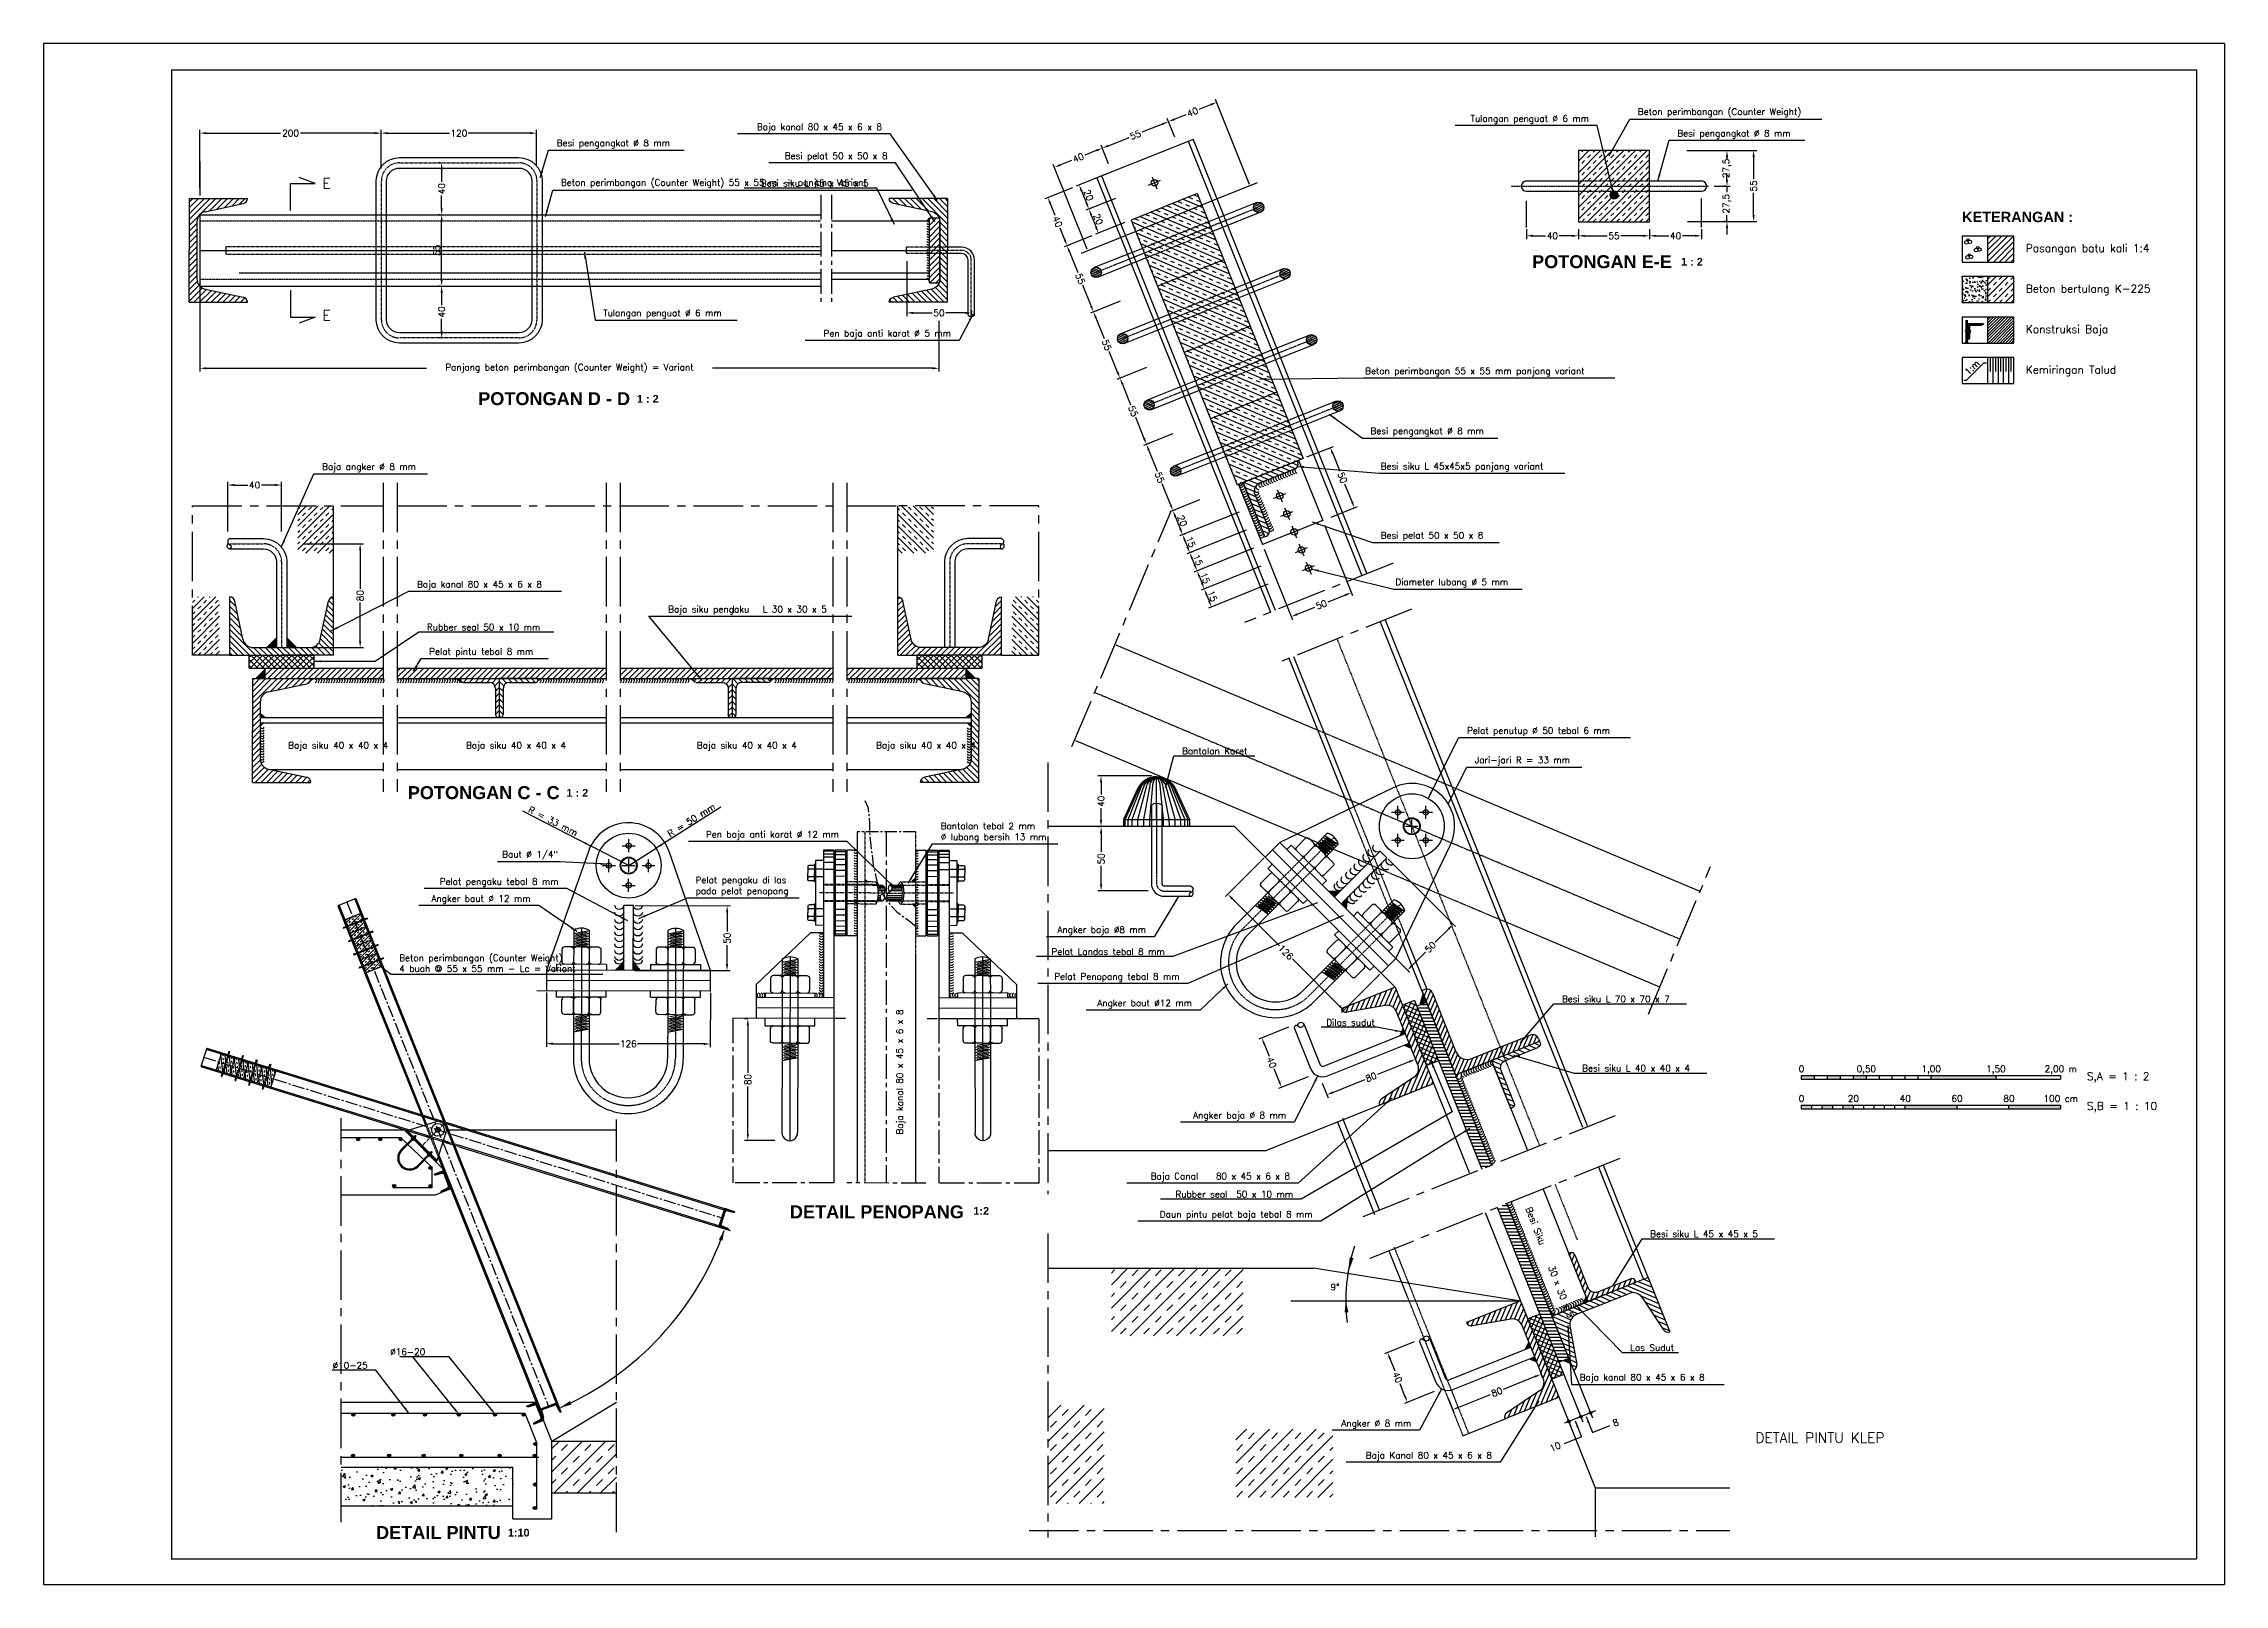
# Model space of a CAD drawing. Header units: metres. Extents: x -50 to 791, y -795 to 584.
# Drawn here: x -50 to 791, y -795 to -201 of the extents above; entities that cross this region are included whole.
import ezdxf
from ezdxf.enums import TextEntityAlignment as Align

# ---------------------------------------------------------------- set-up
doc = ezdxf.new("R2010")
doc.units = ezdxf.units.M
doc.header["$MEASUREMENT"] = 0
doc.linetypes.add('CENTER2', pattern=[28.575, 19.05, -3.175, 3.175, -3.175])
doc.linetypes.add('DASHED2', pattern=[0.375, 0.25, -0.125])
doc.layers.get('0').update_dxf_attribs({"color": 1, "linetype": 'CONTINUOUS'})
doc.layers.get('DEFPOINTS').update_dxf_attribs({"linetype": 'CONTINUOUS'})
for name, color, linetype in [('2', 1, 'CONTINUOUS'), ('5', 5, 'CONTINUOUS'), ('ARSIR-BANG', 2, 'CONTINUOUS'), ('GRS-BANG', 5, 'CONTINUOUS'), ('KONS-BAJA', 1, 'CONTINUOUS'), ('KOP', 7, 'CONTINUOUS'), ('SKALA', 3, 'CONTINUOUS'), ('UKURAN', 1, 'CONTINUOUS')]:
    doc.layers.add(name, color=color, linetype=linetype)
doc.styles.add('ARIAL', font='arialbd.ttf')
doc.styles.get("Standard").update_dxf_attribs({"font": 'Simplex.shx'})
doc.dimstyles.get("Standard").update_dxf_attribs({"dimtxt": 0.18, "dimasz": 0.18, "dimexe": 0.18, "dimexo": 0.0625, "dimgap": 0.09, "dimtad": 0, "dimtih": 1, "dimtoh": 1, "dimdec": 4, "dimzin": 0, "dimdsep": 46, "dimtxsty": 'Standard', "dimcen": 0.09, "dimadec": 0, "dimazin": 0, "dimtfac": 1, "dimtdec": 4, "dimtofl": 0, "dimtmove": 0, "dimatfit": 3, "dimfxl": 1, "dimtolj": 1, "dimtzin": 0, "dimarcsym": 0})
pattern_1 = [(336.80141, (-145.01335, -335.9181), (0.25013875, 0.5836571), [])]
pattern_2 = [(336.80141, (-114.3736, -412.5174), (0.25013875, 0.5836571), [])]
pattern_3 = [(336.80141, (-124.58686, -386.9843), (0.25013875, 0.5836571), [])]
pattern_4 = [(336.80141, (-134.8001, -361.4512), (0.25013875, 0.5836571), [])]
pattern_5 = [(0, (-50, -795.0939), (0, 1.27), [])]
pattern_6 = [(45, (-50, -795.094), (-4.49013, 4.49013), []), (45, (-52.245, -792.849), (-4.49013, 4.49013), [3.175, -3.175])]

msp = doc.modelspace()

# ---------------------------------------------------------------- texts
at = {"layer": 'GRS-BANG'}
for p in [(57.5259, -256.95766), (57.5259, -307.8717)]:
    msp.add_text('E', height=4, dxfattribs=at).set_placement(p)
at = {"layer": 'GRS-BANG', "style": 'ARIAL'}
for s, p in [('POTONGAN E-E', (551.08497, -287.65295)), ('POTONGAN D - D', (146.90563, -340.46725)), ('POTONGAN C - C', (119.74418, -492.35907)), ('DETAIL PENOPANG', (271.411, -653.9677))]:
    msp.add_text(s, height=5, dxfattribs=at).set_placement(p, align=Align.CENTER)
for s, height, p in [('1 : 2', 3, (581.61591, -286.6842)), ('1 : 2', 3, (178.83381, -339.52979)), ('1 : 2', 3, (151.67236, -491.4216)), ('1:2', 3, (308.61444, -652.59938)), ('DETAIL PINTU', 5, (78.22472, -777.60948)), ('1:10', 3, (129.05064, -776.65213))]:
    msp.add_text(s, height=height, dxfattribs=at).set_placement(p)
at = {"layer": 'KONS-BAJA'}
msp.add_text('Baja kanal 80 x 45 x 6 x 8', height=2.5, rotation=90, dxfattribs=at).set_placement((281.4714, -621.69792))
at = {"layer": 'KONS-BAJA', "char_height": 2.5}
for s, insert, attachment_point in [('\\A1;Beton perimbangan (Counter Weight)', (564.93453, -227.74558), 4), ('\\A1;Baja kanal 80 x 45 x 6 x 8', (273.35059, -233.59615), 6), ('\\A1;Tulangan penguat %%c 6 mm', (546.10055, -230.37559), 6), ('\\A1;Besi pengangkat %%c 8 mm', (580.1454, -236.06933), 4), ('\\A1;Besi pengangkat %%c 8 mm', (147.87468, -239.83274), 4), ('\\A1;Besi pelat 50 x 50 x 8', (275.49353, -244.75641), 6), ('\\A1;Beton perimbangan (Counter Weight) 55 x 55 m  - panjang Variant', (149.53758, -255.02381), 4), ('\\A1;Besi siku L 45 x 45 x 5', (268.24185, -254.89149), 6), ('\\A1;Tulangan penguat %%c 6 mm', (165.81944, -305.36099), 4), ('\\A1;Pen baja anti karat %%c 5 mm', (299.97433, -313.19093), 6), ('\\A1;Pen baja anti karat %%c 12 mm', (256.78654, -506.36336), 6), ('\\A1;Bantalan tebal 2 mm\\P%%c lubang bersih 13 mm', (296.02321, -505.23473), 4), ('\\A1;Baut %%c 1/4"', (148.40023, -514.02773), 6), ('\\A1;Angker baut %%c 12 mm', (137.83612, -531.08701), 6), ('\\A1;Pelat pengaku tebal 8 mm', (148.63498, -524.52499), 6), ('Pelat pengaku di las \\Ppada pelat penopang', (201.46942, -526.05639), 4), ('\\A1;Besi siku L 45 x 45 x 5', (569.67047, -659.97598), 4), ('\\A1;Baja kanal 80 x 45 x 6 x 8', (542.45956, -715.68643), 4), ('\\A1;Angker %%c 8 mm', (477.54367, -733.39244), 6), ('\\A1;Baja Kanal 80 x 45 x 6 x 8', (508.64105, -745.74993), 6)]:
    msp.add_mtext(s, dxfattribs=dict(at, insert=insert, attachment_point=attachment_point))
at = {"layer": 'KOP', "color": 6}
msp.add_text('DETAIL PINTU KLEP', height=3.9, dxfattribs=at).set_placement((610.2436, -740.50929))
at = {"layer": 'SKALA', "style": 'ARIAL'}
msp.add_text('KETERANGAN :', height=4, dxfattribs=at).set_placement((689.98519, -269.92284))
at = {"layer": 'SKALA'}
for s, p in [('Pasangan batu kali 1:4', (714.58989, -281.44873)), ('Beton bertulang K-225', (714.58989, -297.0596)), ('Konstruksi Baja', (714.58989, -312.67046)), ('Kemiringan Talud', (714.58989, -328.28133)), ('S,A = 1 : 2', (738.0372, -600.69576)), ('S,B = 1 : 10', (738.0372, -612.16008))]:
    msp.add_text(s, height=3, dxfattribs=at).set_placement(p)
msp.add_text('1:m', height=2.5, rotation=44.95114515, dxfattribs=at).set_placement((692.43677, -329.11733))
for s, p in [('0', (628.06295, -597.58607)), ('0,50', (653.06295, -597.58607)), ('1,00', (678.06295, -597.58607)), ('1,50', (703.06295, -597.58607)), ('2,00 m', (728.06295, -597.58607)), ('0', (628.06295, -609.05038)), ('20', (648.06295, -609.05038)), ('40', (668.06295, -609.05038)), ('60', (688.06295, -609.05038)), ('80', (708.06295, -609.05038)), ('100 cm', (728.06295, -609.05038))]:
    msp.add_text(s, height=2.5, dxfattribs=at).set_placement(p, align=Align.CENTER)
at = {"layer": 'UKURAN', "text_generation_flag": 2}
msp.add_text('L', height=2.5, dxfattribs=at).set_placement((216.49402, -420.39467))
at = {"layer": 'UKURAN'}
for p in [(44.33047, -472.84125), (112.89999, -472.84125), (201.95841, -472.84125), (271.0743, -472.84125)]:
    msp.add_text('Baja siku 40 x 40 x 4', height=2.5, dxfattribs=at).set_placement(p)
msp.add_text('Besi Siku    30 x 30 x 5', height=2.5, rotation=291.21910726, dxfattribs=at).set_placement((521.55472, -650.21836))
for s, p in [('8', (557.81946, -733.48045)), ('10', (535.46592, -742.42186))]:
    msp.add_text(s, height=2.5, rotation=21.80140949, dxfattribs=at).set_placement(p, align=Align.RIGHT)
at = {"layer": 'UKURAN', "linetype": 'ByBlock', "insert": (599.30031, -249.2), "char_height": 2.5, "attachment_point": 5, "rotation": 90}
msp.add_mtext('\\A1;27,5', dxfattribs=at)
at = {"layer": 'UKURAN', "char_height": 2.5}
for s, insert, attachment_point in [('\\A1;Beton perimbangan 55 x 55 mm panjang variant', (459.70488, -327.68806), 4), ('\\A1;Besi pengangkat %%c 8 mm', (461.80612, -350.84972), 4), ('\\A1;Baja angker %%c 8 mm', (57.41289, -364.63202), 4), ('\\A1;Besi siku L 45x45x5 panjang variant', (465.70842, -364.42206), 4), ('\\A1;Besi pelat 50 x 50 x 8', (465.70842, -391.09234), 4), ('\\A1;Baja kanal 80 x 45 x 6 x 8', (94.01972, -409.95656), 4), ('\\A1;Diameter lubang %%c 5 mm', (471.41179, -409.07231), 4), ('\\A1;Baja siku pengaku   L 30 x 30 x 5', (190.91828, -419.53612), 4), ('\\A1;Rubber seal 50 x 10 mm', (97.84431, -426.04705), 4), ('\\A1;Pelat pintu tebal 8 mm', (98.71843, -435.86497), 4), ('\\A1;Pelat penutup %%c 50 tebal 6 mm', (499.02811, -466.3292), 4), ('Bantalan Karet', (389.10326, -473.82085), 4), ('\\A1;Jari-jari R = 33 mm', (502.02988, -477.71651), 4), ('\\A1;Angker baja %%c8 mm', (375.24581, -543.13109), 6), ('\\A1;Beton perimbangan (Counter Weight)\\P4 buah @ 55 x 55 mm - Lc = Variant', (87.16609, -555.64183), 4), ('\\A1;Pelat Landas tebal 8 mm', (382.45007, -551.19296), 6), ('\\A1;Pelat Penopang tebal 8 mm', (388.15344, -561.14018), 6), ('\\A1;Angker baut %%c12 mm', (392.95628, -571.38707), 6), ('\\A1;Besi siku L 70 x 70 x 7', (535.64973, -569.41247), 4), ('\\A1;Dilas sudut', (463.49794, -578.45411), 6), ('\\A1;Besi siku L 40 x 40 x 4', (543.45435, -596.08275), 4), ('\\A1;Angker baja %%c 8 mm', (429.27773, -614.62635), 6), ('\\A1;Baja Canal    80 x 45 x 6 x 8', (430.77862, -638.11679), 6), ('\\A1;Rubber seal  50 x 10 mm', (431.97932, -644.68033), 6), ('\\A1;Daun pintu pelat baja tebal 8 mm', (439.48376, -652.82955), 6), ('%%c16-20', (97.18314, -705.46393), 6), ('\\A1;Las Sudut', (561.95842, -703.84855), 4), ('%%c10-25', (74.99052, -710.67183), 6)]:
    msp.add_mtext(s, dxfattribs=dict(at, insert=insert, attachment_point=attachment_point))
at = {"layer": 'UKURAN', "insert": (446.37987, -679.19577), "char_height": 2.5, "width": 14.9767, "attachment_point": 1}
msp.add_mtext('9°', dxfattribs=at)

# ---------------------------------------------------------------- blocks, each defined once
blk = doc.blocks.new('CANAL')
at = {"layer": 'KONS-BAJA'}
h = blk.add_hatch(color=256, dxfattribs=at)
h.paths.add_polyline_path([(0, 3.75), (-4, 3.75, 0.301612), (-3.52, 3.25), (-0.89, 3.04, -0.255266), (-0.5, 2.58), (-0.5, 0), (0, 0)])
h.paths.add_polyline_path([(0, 0), (-0.5, 0), (-0.5, -2.58, -0.255266), (-0.89, -3.04), (-3.52, -3.25, 0.301612), (-4, -3.75), (0, -3.75)])
for points in [[(-4, 3.75), (0, 3.75)], [(-3.52, 3.25), (-0.89, 3.04)], [(-0.5, 2.58), (-0.5, -2.58)], [(0, 3.75), (0, -3.75)], [(-4, -3.75), (0, -3.75)], [(-3.52, -3.25), (-0.89, -3.04)]]:
    blk.add_lwpolyline(points, dxfattribs=at)
for points in [[(-4, 3.75, 0.301612), (-3.52, 3.25, -0.799225)], [(-0.89, 3.04, -0.255266), (-0.5, 2.58, 0.817368)], [(-4, -3.75, -0.301612), (-3.52, -3.25, 0.799225)], [(-0.89, -3.04, 0.255266), (-0.5, -2.58, -0.817368)]]:
    blk.add_lwpolyline(points, format="xyb", dxfattribs=at)
blk = doc.blocks.new('TULANG-BAJA')
at = {"layer": 'GRS-BANG'}
h = blk.add_hatch(color=256, dxfattribs=at)
edge = h.paths.add_edge_path()
edge.add_arc((0.01, 0.62), 0.603, 0, 360)
blk.add_circle((0.01, 0.62), 0.603, dxfattribs=at)
blk = doc.blocks.new('PINTU')
at = {"layer": 'GRS-BANG'}
h = blk.add_hatch(dxfattribs=at)
h.set_pattern_fill('TRANS', color=3, scale=0.25, angle=45, style=0)
h.set_pattern_definition([(45, (-195.321, -219.3156), (-1.122532, 1.122532), []), (45, (-195.8822, -218.7543), (-1.122532, 1.122532), [0.79375, -0.79375])])
h.paths.add_polyline_path([(-31.91, 79.78), (-32.89, 82.22), (-35.92, 81.01), (-34.94, 78.57)])
h.paths.add_polyline_path([(-28.91, 80.99), (-29.88, 83.42), (-32.89, 82.22), (-31.91, 79.78)])
h.paths.add_polyline_path([(-30.84, 77.09), (-27.83, 78.29), (-28.8, 80.72), (-31.81, 79.52)])
h.paths.add_polyline_path([(-30.84, 77.09), (-31.81, 79.52), (-34.84, 78.3), (-33.87, 75.88)])
h = blk.add_hatch(dxfattribs=at)
h.set_pattern_fill('TRANS', color=3, scale=0.25, angle=45, style=0)
h.set_pattern_definition([(45, (-193.2698, -224.4433), (-1.122532, 1.122532), []), (45, (-193.8311, -223.882), (-1.122532, 1.122532), [0.79375, -0.79375])])
h.paths.add_polyline_path([(-30.84, 77.09), (-33.87, 75.88), (-32.89, 73.44), (-29.86, 74.66)])
h.paths.add_polyline_path([(-26.86, 75.86), (-27.83, 78.29), (-30.84, 77.09), (-29.86, 74.66)])
h.paths.add_polyline_path([(-26.75, 75.59), (-29.76, 74.39), (-28.78, 71.96), (-25.78, 73.16)])
h.paths.add_polyline_path([(-29.76, 74.39), (-32.79, 73.18), (-31.82, 70.75), (-28.78, 71.96)])
h = blk.add_hatch(dxfattribs=at)
h.set_pattern_fill('TRANS', color=3, scale=0.25, angle=45, style=0)
h.set_pattern_definition([(45, (-191.2187, -229.571), (-1.122532, 1.122532), []), (45, (-191.78, -229.0098), (-1.122532, 1.122532), [0.79375, -0.79375])])
h.paths.add_polyline_path([(-28.78, 71.96), (-31.82, 70.75), (-30.84, 68.32), (-27.81, 69.53)])
h.paths.add_polyline_path([(-24.81, 70.73), (-25.78, 73.16), (-28.78, 71.96), (-27.81, 69.53)])
h.paths.add_polyline_path([(-24.7, 70.46), (-27.7, 69.26), (-26.73, 66.83), (-23.73, 68.04)])
h.paths.add_polyline_path([(-27.7, 69.26), (-30.73, 68.05), (-29.76, 65.62), (-26.73, 66.83)])
h = blk.add_hatch(dxfattribs=at)
h.set_pattern_fill('TRANS', color=3, scale=0.25, angle=45, style=0)
h.set_pattern_definition([(45, (-189.1676, -234.6988), (-1.122532, 1.122532), []), (45, (-189.7289, -234.1376), (-1.122532, 1.122532), [0.79375, -0.79375])])
h.paths.add_polyline_path([(-26.73, 66.83), (-29.76, 65.62), (-28.79, 63.19), (-25.76, 64.4)])
h.paths.add_polyline_path([(-22.76, 65.6), (-23.73, 68.04), (-26.73, 66.83), (-25.76, 64.4)])
h.paths.add_polyline_path([(-22.65, 65.33), (-25.65, 64.13), (-24.68, 61.71), (-21.68, 62.91)])
h.paths.add_polyline_path([(-25.65, 64.13), (-28.68, 62.92), (-27.71, 60.49), (-24.68, 61.71)])
at = {"layer": 'GRS-BANG', "color": 3}
for points in [[(-35.41, 78.39), (-36.59, 77.91)], [(-36.59, 77.91), (-36.48, 77.65)], [(-35.3, 78.12), (-36.48, 77.65)], [(-29.88, 83.42), (-35.92, 81.01)], [(-27.83, 78.29), (-33.87, 75.88)], [(-27.24, 81.65), (-28.44, 81.17)], [(-27.13, 81.39), (-28.34, 80.9)], [(-27.24, 81.65), (-27.13, 81.39)], [(-25.19, 76.53), (-26.39, 76.04)], [(-25.08, 76.26), (-26.29, 75.78)], [(-25.19, 76.53), (-25.08, 76.26)], [(-33.36, 73.26), (-34.54, 72.79)], [(-34.54, 72.79), (-34.43, 72.52)], [(-33.25, 72.99), (-34.43, 72.52)], [(-31.31, 68.13), (-32.49, 67.66)], [(-32.49, 67.66), (-32.38, 67.39)], [(-31.2, 67.86), (-32.38, 67.39)], [(-25.78, 73.16), (-31.82, 70.75)], [(-23.73, 68.04), (-29.76, 65.62)], [(-23.14, 71.4), (-24.34, 70.92)], [(-23.03, 71.13), (-24.24, 70.65)], [(-23.14, 71.4), (-23.03, 71.13)], [(-29.26, 63), (-30.44, 62.53)], [(-30.44, 62.53), (-30.33, 62.26)], [(-29.15, 62.74), (-30.33, 62.26)], [(-21.68, 62.91), (-27.71, 60.49)], [(-21.09, 66.27), (-22.29, 65.79)], [(-20.98, 66), (-22.18, 65.52)], [(-21.09, 66.27), (-20.98, 66)]]:
    blk.add_lwpolyline(points, dxfattribs=at)
at = {"layer": 'GRS-BANG', "color": 3, "linetype": 'DASHED2', "ltscale": 0.1, "flags": 128}
for points in [[(-28.91, 80.99), (-34.94, 78.57)], [(-28.8, 80.72), (-34.84, 78.3)], [(-26.86, 75.86), (-32.89, 73.44)], [(-26.75, 75.59), (-32.79, 73.18)], [(-24.81, 70.73), (-30.84, 68.32)], [(-24.7, 70.46), (-30.73, 68.05)], [(-22.76, 65.6), (-28.79, 63.19)], [(-22.65, 65.33), (-28.68, 62.92)]]:
    blk.add_lwpolyline(points, dxfattribs=at)
at = {"layer": 'KONS-BAJA'}
for points in [[(-31.63, 89.13), (-38.59, 86.35)], [(-38.59, 86.35), (-4.82, 1.92)], [(-38.13, 86.53), (-4.34, 2.07)], [(-32.09, 88.95), (45.72, -105.6)], [(-31.63, 89.13), (46.17, -105.36)], [(0.14, -10.49), (40.79, -112.11)], [(0.38, -9.73), (39.58, -107.73)]]:
    blk.add_lwpolyline(points, dxfattribs=at)
at = {"layer": 'KONS-BAJA', "linetype": 'CENTER2', "ltscale": 0.25, "flags": 128}
blk.add_lwpolyline([(-35.1, 87.74), (42.67, -106.68)], dxfattribs=at)
at = {"layer": 'KONS-BAJA', "linetype": 'DASHED2', "ltscale": 0.15, "flags": 128}
for points in [[(-4.82, 1.92), (0.14, -10.49)], [(-4.34, 2.07), (0.38, -9.73)]]:
    blk.add_lwpolyline(points, dxfattribs=at)
at = {"layer": 'KONS-BAJA', "rotation": 110.6516720003015}
blk.add_blockref('CANAL', (42.63, -106.45), dxfattribs=at)
blk = doc.blocks.new('*D40')
at = {"color": 0, "linetype": 'ByBlock'}
for p, q in [((355.53, -304.29), (356.12, -304.06)), ((355.88, -306.84), (359.08, -314.83)), ((364.24, -327.73), (361.04, -319.75)), ((375.41, -325.96), (364.01, -330.52))]:
    blk.add_line(p, q, dxfattribs=at)
for points in [[(356.27, -306.69), (355.5, -307), (354.95, -304.52)], [(364.63, -327.58), (363.85, -327.89), (365.17, -330.05)]]:
    blk.add_solid(points, dxfattribs=at)
at = {"layer": 'DEFPOINTS', "color": 0, "linetype": 'ByBlock'}
for p in [(354.95, -304.52), (375.99, -325.73), (365.17, -330.05)]:
    blk.add_point(p, dxfattribs=at)
at = {"color": 0, "linetype": 'ByBlock', "insert": (360.06, -317.29), "char_height": 2.5, "attachment_point": 5, "rotation": 291.80141}
blk.add_mtext('\\A1;55', dxfattribs=at)
blk = doc.blocks.new('*D41')
at = {"color": 0, "linetype": 'ByBlock'}
for p, q in [((346.88, -256.63), (336.2, -260.9)), ((338.29, -262.76), (340.09, -267.26)), ((343.85, -276.67), (342.06, -272.18)), ((354.31, -275.19), (343.62, -279.46))]:
    blk.add_line(p, q, dxfattribs=at)
for points in [[(338.68, -262.61), (337.9, -262.92), (337.36, -260.44)], [(344.24, -276.52), (343.47, -276.83), (344.78, -279)]]:
    blk.add_solid(points, dxfattribs=at)
at = {"layer": 'DEFPOINTS', "color": 0, "linetype": 'ByBlock'}
for p in [(347.46, -256.4), (354.89, -274.95), (344.78, -279)]:
    blk.add_point(p, dxfattribs=at)
at = {"color": 0, "linetype": 'ByBlock', "insert": (341.07, -269.72), "char_height": 2.5, "attachment_point": 5, "rotation": 291.80141}
blk.add_mtext('\\A1;40', dxfattribs=at)
blk = doc.blocks.new('*D42')
at = {"color": 0, "linetype": 'ByBlock'}
for p, q in [((356.04, -242.3), (351.56, -244.1)), ((358.13, -240.79), (357.9, -240.21)), ((352.47, -280.39), (339.37, -247.63)), ((342.15, -247.86), (346.64, -246.06))]:
    blk.add_line(p, q, dxfattribs=at)
for points in [[(355.89, -241.92), (356.19, -242.69), (358.36, -241.37)], [(342, -247.47), (342.31, -248.24), (339.83, -248.79)]]:
    blk.add_solid(points, dxfattribs=at)
at = {"layer": 'DEFPOINTS', "color": 0, "linetype": 'ByBlock'}
for p in [(358.36, -241.37), (339.83, -248.79), (352.71, -280.97)]:
    blk.add_point(p, dxfattribs=at)
at = {"color": 0, "linetype": 'ByBlock', "insert": (349.1, -245.08), "char_height": 2.5, "attachment_point": 5, "rotation": 21.80141}
blk.add_mtext('\\A1;40', dxfattribs=at)
blk = doc.blocks.new('*D43')
at = {"color": 0, "linetype": 'ByBlock'}
for p, q in [((345.32, -278.76), (345.9, -278.52)), ((345.67, -281.31), (348.86, -289.3)), ((354.03, -302.2), (350.83, -294.21)), ((365.19, -300.42), (353.79, -304.99))]:
    blk.add_line(p, q, dxfattribs=at)
for points in [[(346.06, -281.15), (345.28, -281.46), (344.74, -278.99)], [(354.41, -302.05), (353.64, -302.35), (354.95, -304.52)]]:
    blk.add_solid(points, dxfattribs=at)
at = {"layer": 'DEFPOINTS', "color": 0, "linetype": 'ByBlock'}
for p in [(344.74, -278.99), (365.78, -300.19), (354.95, -304.52)]:
    blk.add_point(p, dxfattribs=at)
at = {"color": 0, "linetype": 'ByBlock', "insert": (349.85, -291.75), "char_height": 2.5, "attachment_point": 5, "rotation": 291.80141}
blk.add_mtext('\\A1;55', dxfattribs=at)
blk = doc.blocks.new('*D44')
at = {"color": 0, "linetype": 'ByBlock'}
for p, q in [((381.57, -232.09), (373.59, -235.28)), ((383.66, -230.58), (383.43, -230)), ((360.77, -247.39), (357.9, -240.21)), ((360.68, -240.45), (368.67, -237.25))]:
    blk.add_line(p, q, dxfattribs=at)
for points in [[(381.42, -231.7), (381.73, -232.48), (383.89, -231.16)], [(360.53, -240.06), (360.84, -240.83), (358.36, -241.37)]]:
    blk.add_solid(points, dxfattribs=at)
at = {"layer": 'DEFPOINTS', "color": 0, "linetype": 'ByBlock'}
for p in [(383.89, -231.16), (358.36, -241.37), (361, -247.97)]:
    blk.add_point(p, dxfattribs=at)
at = {"color": 0, "linetype": 'ByBlock', "insert": (371.13, -236.27), "char_height": 2.5, "attachment_point": 5, "rotation": 21.80141}
blk.add_mtext('\\A1;55', dxfattribs=at)
blk = doc.blocks.new('*D45')
at = {"color": 0, "linetype": 'ByBlock'}
for p, q in [((353.72, -264.62), (354.3, -264.39)), ((354.07, -267.18), (355.93, -271.82)), ((367.1, -270.05), (355.7, -274.61))]:
    blk.add_line(p, q, dxfattribs=at)
for points in [[(354.46, -267.02), (353.68, -267.33), (353.14, -264.86)], [(356.32, -271.67), (355.54, -271.98), (356.86, -274.14)]]:
    blk.add_solid(points, dxfattribs=at)
at = {"layer": 'DEFPOINTS', "color": 0, "linetype": 'ByBlock'}
for p in [(353.14, -264.86), (356.86, -274.14), (367.68, -269.81)]:
    blk.add_point(p, dxfattribs=at)
at = {"color": 0, "linetype": 'ByBlock', "insert": (356.74, -268.8), "char_height": 2.5, "attachment_point": 5, "rotation": 291.80141}
blk.add_mtext('\\A1;20', dxfattribs=at)
blk = doc.blocks.new('*D46')
at = {"color": 0, "linetype": 'ByBlock'}
for p, q in [((359.67, -251.48), (348.27, -256.04)), ((350.36, -257.89), (352.21, -262.54)), ((363.38, -260.76), (351.98, -265.32))]:
    blk.add_line(p, q, dxfattribs=at)
for points in [[(350.74, -257.74), (349.97, -258.05), (349.43, -255.57)], [(352.6, -262.38), (351.83, -262.69), (353.14, -264.86)]]:
    blk.add_solid(points, dxfattribs=at)
at = {"layer": 'DEFPOINTS', "color": 0, "linetype": 'ByBlock'}
for p in [(360.25, -251.24), (363.96, -260.53), (353.14, -264.86)]:
    blk.add_point(p, dxfattribs=at)
at = {"color": 0, "linetype": 'ByBlock', "insert": (353.03, -259.52), "char_height": 2.5, "attachment_point": 5, "rotation": 291.80141}
blk.add_mtext('\\A1;20', dxfattribs=at)
blk = doc.blocks.new('*D47')
at = {"color": 0, "linetype": 'ByBlock'}
for p, q in [((400.14, -224.66), (395.63, -226.46)), ((415.1, -255.34), (401.99, -222.58)), ((386.3, -237.18), (383.43, -230)), ((386.22, -230.23), (390.72, -228.43))]:
    blk.add_line(p, q, dxfattribs=at)
for points in [[(399.98, -224.28), (400.29, -225.05), (402.46, -223.74)], [(386.06, -229.85), (386.37, -230.62), (383.89, -231.16)]]:
    blk.add_solid(points, dxfattribs=at)
at = {"layer": 'DEFPOINTS', "color": 0, "linetype": 'ByBlock'}
for p in [(383.89, -231.16), (386.53, -237.76), (415.33, -255.92)]:
    blk.add_point(p, dxfattribs=at)
at = {"color": 0, "linetype": 'ByBlock', "insert": (393.18, -227.45), "char_height": 2.5, "attachment_point": 5, "rotation": 21.80141}
blk.add_mtext('\\A1;40', dxfattribs=at)
blk = doc.blocks.new('*D48')
at = {"color": 0, "linetype": 'ByBlock'}
for p, q in [((398.24, -411.06), (398.83, -410.83)), ((422.22, -409.55), (399.29, -418.72)), ((398.59, -413.62), (399.52, -415.94))]:
    blk.add_line(p, q, dxfattribs=at)
for points in [[(398.98, -413.46), (398.21, -413.77), (397.66, -411.3)], [(399.91, -415.78), (399.13, -416.09), (400.45, -418.26)]]:
    blk.add_solid(points, dxfattribs=at)
at = {"layer": 'DEFPOINTS', "color": 0, "linetype": 'ByBlock'}
for p in [(397.66, -411.3), (422.8, -409.32), (400.45, -418.26)]:
    blk.add_point(p, dxfattribs=at)
at = {"color": 0, "linetype": 'ByBlock', "insert": (400.8, -414.08), "char_height": 2.5, "attachment_point": 5, "rotation": 291.80141}
blk.add_mtext('\\A1;15', dxfattribs=at)
blk = doc.blocks.new('*D49')
at = {"color": 0, "linetype": 'ByBlock'}
for p, q in [((419.44, -402.59), (396.5, -411.76)), ((394.3, -404.56), (393.72, -404.8)), ((395.81, -406.65), (396.74, -408.97))]:
    blk.add_line(p, q, dxfattribs=at)
for points in [[(396.19, -406.5), (395.42, -406.81), (394.88, -404.33)], [(397.12, -408.82), (396.35, -409.13), (397.66, -411.3)]]:
    blk.add_solid(points, dxfattribs=at)
at = {"layer": 'DEFPOINTS', "color": 0, "linetype": 'ByBlock'}
for p in [(420.02, -402.35), (394.88, -404.33), (397.66, -411.3)]:
    blk.add_point(p, dxfattribs=at)
at = {"color": 0, "linetype": 'ByBlock', "insert": (398.01, -407.12), "char_height": 2.5, "attachment_point": 5, "rotation": 291.80141}
blk.add_mtext('\\A1;15', dxfattribs=at)
blk = doc.blocks.new('*D50')
at = {"color": 0, "linetype": 'ByBlock'}
for p, q in [((392.67, -397.14), (393.25, -396.9)), ((393.02, -399.69), (393.95, -402.01)), ((416.65, -395.62), (393.72, -404.8))]:
    blk.add_line(p, q, dxfattribs=at)
for points in [[(393.41, -399.54), (392.64, -399.84), (392.09, -397.37)], [(394.34, -401.86), (393.56, -402.17), (394.88, -404.33)]]:
    blk.add_solid(points, dxfattribs=at)
at = {"layer": 'DEFPOINTS', "color": 0, "linetype": 'ByBlock'}
for p in [(392.09, -397.37), (417.23, -395.39), (394.88, -404.33)]:
    blk.add_point(p, dxfattribs=at)
at = {"color": 0, "linetype": 'ByBlock', "insert": (395.23, -400.15), "char_height": 2.5, "attachment_point": 5, "rotation": 291.80141}
blk.add_mtext('\\A1;15', dxfattribs=at)
blk = doc.blocks.new('*D51')
at = {"color": 0, "linetype": 'ByBlock'}
for p, q in [((389.89, -390.17), (390.47, -389.94)), ((390.24, -392.73), (391.17, -395.05)), ((413.87, -388.66), (390.93, -397.83))]:
    blk.add_line(p, q, dxfattribs=at)
for points in [[(390.62, -392.57), (389.85, -392.88), (389.31, -390.41)], [(391.55, -394.89), (390.78, -395.2), (392.09, -397.37)]]:
    blk.add_solid(points, dxfattribs=at)
at = {"layer": 'DEFPOINTS', "color": 0, "linetype": 'ByBlock'}
for p in [(389.31, -390.41), (414.45, -388.43), (392.09, -397.37)]:
    blk.add_point(p, dxfattribs=at)
at = {"color": 0, "linetype": 'ByBlock', "insert": (392.44, -393.19), "char_height": 2.5, "attachment_point": 5, "rotation": 291.80141}
blk.add_mtext('\\A1;15', dxfattribs=at)
blk = doc.blocks.new('*D52')
at = {"color": 0, "linetype": 'ByBlock'}
for p, q in [((386.17, -380.89), (386.75, -380.66)), ((386.52, -383.44), (388.38, -388.08)), ((411.08, -381.7), (388.15, -390.87))]:
    blk.add_line(p, q, dxfattribs=at)
for points in [[(386.91, -383.29), (386.14, -383.6), (385.59, -381.12)], [(388.77, -387.93), (387.99, -388.24), (389.31, -390.41)]]:
    blk.add_solid(points, dxfattribs=at)
at = {"layer": 'DEFPOINTS', "color": 0, "linetype": 'ByBlock'}
for p in [(385.59, -381.12), (411.66, -381.46), (389.31, -390.41)]:
    blk.add_point(p, dxfattribs=at)
at = {"color": 0, "linetype": 'ByBlock', "insert": (389.19, -385.07), "char_height": 2.5, "attachment_point": 5, "rotation": 291.80141}
blk.add_mtext('\\A1;20', dxfattribs=at)
blk = doc.blocks.new('*D53')
at = {"color": 0, "linetype": 'ByBlock'}
for p, q in [((375.96, -355.36), (376.54, -355.12)), ((376.31, -357.91), (379.5, -365.89)), ((384.67, -378.8), (381.47, -370.81)), ((395.83, -377.02), (384.43, -381.58))]:
    blk.add_line(p, q, dxfattribs=at)
for points in [[(376.7, -357.75), (375.92, -358.06), (375.38, -355.59)], [(385.05, -378.64), (384.28, -378.95), (385.59, -381.12)]]:
    blk.add_solid(points, dxfattribs=at)
at = {"layer": 'DEFPOINTS', "color": 0, "linetype": 'ByBlock'}
for p in [(375.38, -355.59), (396.41, -376.79), (385.59, -381.12)]:
    blk.add_point(p, dxfattribs=at)
at = {"color": 0, "linetype": 'ByBlock', "insert": (380.49, -368.35), "char_height": 2.5, "attachment_point": 5, "rotation": 291.80141}
blk.add_mtext('\\A1;55', dxfattribs=at)
blk = doc.blocks.new('*D54')
at = {"color": 0, "linetype": 'ByBlock'}
for p, q in [((365.75, -329.82), (366.33, -329.59)), ((366.1, -332.38), (369.29, -340.36)), ((374.45, -353.27), (371.26, -345.28)), ((385.62, -351.49), (374.22, -356.05))]:
    blk.add_line(p, q, dxfattribs=at)
for points in [[(366.48, -332.22), (365.71, -332.53), (365.17, -330.05)], [(374.84, -353.11), (374.07, -353.42), (375.38, -355.59)]]:
    blk.add_solid(points, dxfattribs=at)
at = {"layer": 'DEFPOINTS', "color": 0, "linetype": 'ByBlock'}
for p in [(365.17, -330.05), (386.2, -351.26), (375.38, -355.59)]:
    blk.add_point(p, dxfattribs=at)
at = {"color": 0, "linetype": 'ByBlock', "insert": (370.27, -342.82), "char_height": 2.5, "attachment_point": 5, "rotation": 291.80141}
blk.add_mtext('\\A1;55', dxfattribs=at)
blk = doc.blocks.new('*D55')
at = {"color": 0, "linetype": 'ByBlock'}
for p, q in [((444.03, -386.76), (454.89, -413.91)), ((420.84, -396.03), (431.7, -423.18)), ((433.55, -421.09), (440.37, -418.37)), ((452.1, -413.67), (445.29, -416.4))]:
    blk.add_line(p, q, dxfattribs=at)
for points in [[(451.95, -413.29), (452.26, -414.06), (454.43, -412.75)], [(433.4, -420.71), (433.71, -421.48), (431.23, -422.02)]]:
    blk.add_solid(points, dxfattribs=at)
at = {"layer": 'DEFPOINTS', "color": 0, "linetype": 'ByBlock'}
for p in [(443.8, -386.18), (420.61, -395.45), (454.43, -412.75)]:
    blk.add_point(p, dxfattribs=at)
at = {"color": 0, "linetype": 'ByBlock', "insert": (442.83, -417.38), "char_height": 2.5, "attachment_point": 5, "rotation": 21.80141}
blk.add_mtext('\\A1;50', dxfattribs=at)
blk = doc.blocks.new('SIKU45-45-5')
at = {"layer": 'KONS-BAJA'}
h = blk.add_hatch(dxfattribs=at)
h.set_pattern_fill('LINE', color=256, scale=0.5, angle=45, style=0)
h.set_pattern_definition([(45, (-135.3492, -435.9843), (-1.122532, 1.122532), [])])
h.paths.add_polyline_path([(2.5, 20.75, 0.414214), (0.75, 22.5), (0, 22.5), (0, 0), (22.5, 0), (22.5, 0.75, 0.414214), (20.75, 2.5), (6, 2.5, -0.414214), (2.5, 6)])
for points in [[(0, 0), (0, 22.5)], [(0, 22.5), (0.75, 22.5)], [(2.5, 6), (2.5, 20.75)], [(0, 0), (22.5, 0)], [(6, 2.5), (20.75, 2.5)], [(22.5, 0), (22.5, 0.75)]]:
    blk.add_lwpolyline(points, dxfattribs=at)
for centre, radius, start, end in [((0.75, 20.75), 1.75, 0, 90), ((6, 6), 3.5, 180, 270), ((20.75, 0.75), 1.75, 0, 90)]:
    blk.add_arc(centre, radius, start, end, dxfattribs=at)
blk = doc.blocks.new('*D56')
at = {"color": 0, "linetype": 'ByBlock'}
for p, q in [((437.3, -360.43), (447.47, -356.36)), ((447.24, -359.15), (449.98, -365.98)), ((454.68, -377.74), (451.94, -370.9)), ((446.59, -383.67), (456.77, -379.6))]:
    blk.add_line(p, q, dxfattribs=at)
for points in [[(447.63, -358.99), (446.85, -359.3), (446.31, -356.83)], [(455.06, -377.58), (454.29, -377.89), (455.61, -380.06)]]:
    blk.add_solid(points, dxfattribs=at)
at = {"layer": 'DEFPOINTS', "color": 0, "linetype": 'ByBlock'}
for p in [(436.72, -360.67), (446.01, -383.9), (455.61, -380.06)]:
    blk.add_point(p, dxfattribs=at)
at = {"color": 0, "linetype": 'ByBlock', "insert": (450.96, -368.44), "char_height": 2.5, "attachment_point": 5, "rotation": 291.80141}
blk.add_mtext('\\A1;50', dxfattribs=at)
blk = doc.blocks.new('*D57')
at = {"color": 0, "linetype": 'ByBlock'}
for p, q in [((476.73, -593.65), (464.48, -598.55)), ((478.86, -592.26), (479.51, -593.88)), ((443.2, -601.88), (445.45, -607.5)), ((447.31, -605.41), (459.56, -600.51))]:
    blk.add_line(p, q, dxfattribs=at)
for points in [[(476.57, -593.26), (476.88, -594.03), (479.05, -592.72)], [(447.15, -605.03), (447.46, -605.8), (444.99, -606.34)]]:
    blk.add_solid(points, dxfattribs=at)
at = {"layer": 'DEFPOINTS', "color": 0, "linetype": 'ByBlock'}
for p in [(478.63, -591.68), (442.97, -601.3), (444.99, -606.34)]:
    blk.add_point(p, dxfattribs=at)
at = {"color": 0, "linetype": 'ByBlock', "insert": (462.02, -599.53), "char_height": 2.5, "attachment_point": 5, "rotation": 21.80141}
blk.add_mtext('\\A1;80', dxfattribs=at)
blk = doc.blocks.new('*D58')
at = {"color": 0, "linetype": 'ByBlock'}
for p, q in [((527.41, -713.63), (528.06, -715.25)), ((491.75, -723.25), (494, -728.87)), ((495.86, -726.78), (508.11, -721.88)), ((525.27, -715.01), (513.02, -719.91))]:
    blk.add_line(p, q, dxfattribs=at)
for points in [[(525.12, -714.63), (525.43, -715.4), (527.59, -714.09)], [(495.7, -726.39), (496.01, -727.17), (493.54, -727.71)]]:
    blk.add_solid(points, dxfattribs=at)
at = {"layer": 'DEFPOINTS', "color": 0, "linetype": 'ByBlock'}
for p in [(527.18, -713.05), (491.52, -722.67), (493.54, -727.71)]:
    blk.add_point(p, dxfattribs=at)
at = {"color": 0, "linetype": 'ByBlock', "insert": (510.56, -720.9), "char_height": 2.5, "attachment_point": 5, "rotation": 21.80141}
blk.add_mtext('\\A1;80', dxfattribs=at)
blk = doc.blocks.new('C-8')
at = {"layer": 'KONS-BAJA'}
h = blk.add_hatch(dxfattribs=at)
h.set_pattern_fill('LINE', color=256, scale=0.5, angle=45, style=0)
h.set_pattern_definition([(45, (-97.5089, -516.2344), (-1.122532, 1.122532), [])])
h.paths.add_polyline_path([(6.15, 14.92, 0.350886), (3, 11.03), (3, 0), (3, -11.03, 0.350886), (6.15, -14.92), (20.91, -18.04, -0.354397), (22.5, -20, 0.000003), (22.5, -20), (0, -20), (0, 0), (0, 20), (22.5, 20, -0.354393), (20.91, 18.04)])
for points in [[(0, 20), (22.5, 20)], [(0, 20), (0, 0)], [(6.15, 14.92), (20.91, 18.04)], [(3, 11.03), (3, 0), (3, -11.03)], [(0, -20), (0, 0)], [(6.15, -14.92), (20.91, -18.04)], [(0, -20), (22.5, -20)]]:
    blk.add_lwpolyline(points, dxfattribs=at)
for centre, radius, start, end in [((20.5, 20), 2, 281.94216, 0), ((7.01, 11.01), 4.01, 102.32314, 179.66414), ((7.01, -11.01), 4.01, 180.33586, 257.67686), ((20.5, -20), 2, 0, 78.05784)]:
    blk.add_arc(centre, radius, start, end, dxfattribs=at)
blk = doc.blocks.new('*D59')
at = {"color": 0, "linetype": 'ByBlock'}
for p, q in [((430.11, -580.26), (418.67, -584.84)), ((420.76, -586.69), (422.67, -591.46)), ((426.55, -601.15), (424.64, -596.38)), ((437.75, -599.37), (426.31, -603.94))]:
    blk.add_line(p, q, dxfattribs=at)
for points in [[(421.15, -586.54), (420.37, -586.85), (419.83, -584.37)], [(426.93, -601), (426.16, -601.31), (427.47, -603.47)]]:
    blk.add_solid(points, dxfattribs=at)
at = {"layer": 'DEFPOINTS', "color": 0, "linetype": 'ByBlock'}
for p in [(430.69, -580.03), (427.47, -603.47), (438.33, -599.13)]:
    blk.add_point(p, dxfattribs=at)
at = {"color": 0, "linetype": 'ByBlock', "insert": (423.65, -593.92), "char_height": 2.5, "attachment_point": 5, "rotation": 291.80141}
blk.add_mtext('\\A1;40', dxfattribs=at)
blk = doc.blocks.new('*D60')
at = {"color": 0, "linetype": 'ByBlock'}
for p, q in [((478.65, -701.63), (467.22, -706.2)), ((469.31, -708.06), (471.22, -712.83)), ((475.09, -722.52), (473.19, -717.75)), ((486.3, -720.73), (474.86, -725.31))]:
    blk.add_line(p, q, dxfattribs=at)
for points in [[(469.7, -707.91), (468.92, -708.22), (468.38, -705.74)], [(475.48, -722.37), (474.71, -722.68), (476.02, -724.84)]]:
    blk.add_solid(points, dxfattribs=at)
at = {"layer": 'DEFPOINTS', "color": 0, "linetype": 'ByBlock'}
for p in [(479.24, -701.4), (486.88, -720.5), (476.02, -724.84)]:
    blk.add_point(p, dxfattribs=at)
at = {"color": 0, "linetype": 'ByBlock', "insert": (472.2, -715.29), "char_height": 2.5, "attachment_point": 5, "rotation": 291.80141}
blk.add_mtext('\\A1;40', dxfattribs=at)
blk = doc.blocks.new('SIKU40-40-4')
at = {"layer": 'KONS-BAJA'}
h = blk.add_hatch(dxfattribs=at)
h.set_pattern_fill('LINE', color=256, scale=0.5, angle=45, style=0)
h.set_pattern_definition([(45, (-474.2618, -388.2726), (-1.122532, 1.122532), [])])
h.paths.add_polyline_path([(0, 0), (20, 0), (20, 0.5, 0.414214), (18.5, 2), (5, 2, -0.414214), (2, 5), (2, 18.5, 0.414214), (0.5, 20), (0, 20)])
for points in [[(0, 20), (0, 0)], [(0, 20), (0.5, 20)], [(2, 18.5), (2, 5)], [(0, 0), (20, 0)], [(5, 2), (18.5, 2)], [(20, 0.5), (20, 0)]]:
    blk.add_lwpolyline(points, dxfattribs=at)
for centre, radius, start, end in [((0.5, 18.5), 1.5, 0, 90), ((5, 5), 3, 180, 270), ((18.5, 0.5), 1.5, 0, 90)]:
    blk.add_arc(centre, radius, start, end, dxfattribs=at)
blk = doc.blocks.new('SIKU75-75-7')
at = {"layer": 'KONS-BAJA'}
h = blk.add_hatch(dxfattribs=at)
h.set_pattern_fill('LINE', color=256, scale=0.5, angle=45, style=0)
h.set_pattern_definition([(45, (-473.1133, -384.2598), (-1.122532, 1.122532), [])])
h.paths.add_polyline_path([(35, 3.75), (8.75, 3.75, -0.414214), (3.75, 8.75), (3.75, 35, 0.414214), (1.25, 37.5), (0, 37.5), (0, 0), (37.5, 0), (37.5, 1.25, 0.414214)])
for points in [[(0, 37.5), (0, 0)], [(0, 37.5), (1.25, 37.5)], [(3.75, 35), (3.75, 8.75)], [(0, 0), (37.5, 0)], [(8.75, 3.75), (35, 3.75)], [(37.5, 1.25), (37.5, 0)]]:
    blk.add_lwpolyline(points, dxfattribs=at)
for centre, radius, start, end in [((1.25, 35), 2.5, 0, 90), ((8.75, 8.75), 5, 180, 270), ((35, 1.25), 2.5, 0, 90)]:
    blk.add_arc(centre, radius, start, end, dxfattribs=at)
blk = doc.blocks.new('*D61')
at = {"color": 0, "linetype": 'ByBlock'}
for p, q in [((377.35, -483.44), (356.61, -483.44)), ((357.86, -485.94), (357.86, -490.53)), ((357.86, -500.41), (357.86, -495.82)), ((359.64, -502.91), (356.61, -502.91))]:
    blk.add_line(p, q, dxfattribs=at)
for points in [[(357.44, -485.94), (358.28, -485.94), (357.86, -483.44)], [(357.44, -500.41), (358.28, -500.41), (357.86, -502.91)]]:
    blk.add_solid(points, dxfattribs=at)
at = {"layer": 'DEFPOINTS', "color": 0, "linetype": 'ByBlock'}
for p in [(377.97, -483.44), (357.86, -502.91), (360.26, -502.91)]:
    blk.add_point(p, dxfattribs=at)
at = {"color": 0, "linetype": 'ByBlock', "insert": (357.86, -493.17), "char_height": 2.5, "attachment_point": 5, "rotation": 90}
blk.add_mtext('\\A1;40', dxfattribs=at)
blk = doc.blocks.new('*D62')
at = {"color": 0, "linetype": 'ByBlock'}
for p, q in [((357.26, -503), (356.64, -503)), ((357.89, -505.5), (357.89, -512.74)), ((357.89, -525.27), (357.89, -518.03)), ((376.08, -527.77), (356.64, -527.77))]:
    blk.add_line(p, q, dxfattribs=at)
for points in [[(357.47, -505.5), (358.3, -505.5), (357.89, -503)], [(357.47, -525.27), (358.3, -525.27), (357.89, -527.77)]]:
    blk.add_solid(points, dxfattribs=at)
at = {"layer": 'DEFPOINTS', "color": 0, "linetype": 'ByBlock'}
for p in [(357.89, -503), (357.89, -527.77), (376.71, -527.77)]:
    blk.add_point(p, dxfattribs=at)
at = {"color": 0, "linetype": 'ByBlock', "insert": (357.89, -515.38), "char_height": 2.5, "attachment_point": 5, "rotation": 90}
blk.add_mtext('\\A1;50', dxfattribs=at)
blk = doc.blocks.new('*D63')
at = {"color": 0, "linetype": 'ByBlock'}
for p, q in [((420.72, -515.14), (405.92, -529.94)), ((408.57, -530.82), (426.65, -548.9)), ((449.74, -571.99), (431.66, -553.91)), ((465.42, -559.85), (450.63, -574.65))]:
    blk.add_line(p, q, dxfattribs=at)
for points in [[(408.87, -530.53), (408.28, -531.12), (406.8, -529.05)], [(450.04, -571.7), (449.45, -572.29), (451.51, -573.76)]]:
    blk.add_solid(points, dxfattribs=at)
at = {"layer": 'DEFPOINTS', "color": 0, "linetype": 'ByBlock'}
for p in [(421.16, -514.7), (465.87, -559.41), (451.51, -573.76)]:
    blk.add_point(p, dxfattribs=at)
at = {"color": 0, "linetype": 'ByBlock', "insert": (429.16, -551.41), "char_height": 2.5, "attachment_point": 5, "rotation": 315}
blk.add_mtext('\\A1;126', dxfattribs=at)
blk = doc.blocks.new('*D64')
at = {"color": 0, "linetype": 'ByBlock'}
for p, q in [((468.6, -515.47), (494.61, -541.48)), ((450.92, -533.15), (476.94, -559.16)), ((491.96, -542.37), (486.76, -547.57)), ((477.82, -556.51), (483.02, -551.31))]:
    blk.add_line(p, q, dxfattribs=at)
for points in [[(491.67, -542.07), (492.26, -542.66), (493.73, -540.6)], [(477.52, -556.22), (478.11, -556.81), (476.05, -558.28)]]:
    blk.add_solid(points, dxfattribs=at)
at = {"layer": 'DEFPOINTS', "color": 0, "linetype": 'ByBlock'}
for p in [(468.16, -515.03), (450.48, -532.71), (493.73, -540.6)]:
    blk.add_point(p, dxfattribs=at)
at = {"color": 0, "linetype": 'ByBlock', "insert": (484.89, -549.44), "char_height": 2.5, "attachment_point": 5, "rotation": 45}
blk.add_mtext('\\A1;50', dxfattribs=at)
blk = doc.blocks.new('*D65')
at = {"color": 0, "linetype": 'ByBlock'}
for p, q in [((282.9, -284.99), (282.9, -306.15)), ((285.4, -304.9), (292.72, -304.9)), ((305.35, -304.9), (298.02, -304.9)), ((307.85, -304.17), (307.85, -306.15))]:
    blk.add_line(p, q, dxfattribs=at)
for points in [[(285.4, -304.48), (285.4, -305.31), (282.9, -304.9)], [(305.35, -304.48), (305.35, -305.31), (307.85, -304.9)]]:
    blk.add_solid(points, dxfattribs=at)
at = {"layer": 'DEFPOINTS', "color": 0, "linetype": 'ByBlock'}
for p in [(282.9, -284.36), (307.85, -303.55), (307.85, -304.9)]:
    blk.add_point(p, dxfattribs=at)
at = {"color": 0, "linetype": 'ByBlock', "insert": (295.37, -304.9), "char_height": 2.5, "attachment_point": 5}
blk.add_mtext('\\A1;50', dxfattribs=at)
blk = doc.blocks.new('*D66')
at = {"color": 0, "linetype": 'ByBlock'}
for p, q in [((10.29, -256.86), (10.29, -234.35)), ((80.23, -249.29), (80.23, -234.35)), ((12.79, -235.6), (41.42, -235.6)), ((77.73, -235.6), (49.1, -235.6))]:
    blk.add_line(p, q, dxfattribs=at)
for points in [[(12.79, -235.19), (12.79, -236.02), (10.29, -235.6)], [(77.73, -235.19), (77.73, -236.02), (80.23, -235.6)]]:
    blk.add_solid(points, dxfattribs=at)
at = {"layer": 'DEFPOINTS', "color": 0, "linetype": 'ByBlock'}
for p in [(80.23, -235.6), (80.23, -249.91), (10.29, -257.48)]:
    blk.add_point(p, dxfattribs=at)
at = {"color": 0, "linetype": 'ByBlock', "insert": (45.26, -235.6), "char_height": 2.5, "attachment_point": 5}
blk.add_mtext('\\A1;200', dxfattribs=at)
blk = doc.blocks.new('*D67')
at = {"color": 0, "linetype": 'ByBlock'}
for p, q in [((80.23, -234.98), (80.23, -234.35)), ((140.15, -247.77), (140.15, -234.35)), ((82.73, -235.6), (106.59, -235.6)), ((137.65, -235.6), (113.79, -235.6))]:
    blk.add_line(p, q, dxfattribs=at)
for points in [[(82.73, -235.19), (82.73, -236.02), (80.23, -235.6)], [(137.65, -235.19), (137.65, -236.02), (140.15, -235.6)]]:
    blk.add_solid(points, dxfattribs=at)
at = {"layer": 'DEFPOINTS', "color": 0, "linetype": 'ByBlock'}
for p in [(80.23, -235.6), (140.15, -235.6), (140.15, -248.4)]:
    blk.add_point(p, dxfattribs=at)
at = {"color": 0, "linetype": 'ByBlock', "insert": (110.19, -235.6), "char_height": 2.5, "attachment_point": 5}
blk.add_mtext('\\A1;120', dxfattribs=at)
blk = doc.blocks.new('*D68')
at = {"color": 0, "linetype": 'ByBlock'}
for p, q in [((102.9, -294.55), (102.28, -294.55)), ((103.53, -297.05), (103.53, -301.9)), ((103.53, -312.05), (103.53, -307.2)), ((102.9, -314.55), (102.28, -314.55))]:
    blk.add_line(p, q, dxfattribs=at)
for points in [[(103.11, -297.05), (103.95, -297.05), (103.53, -294.55)], [(103.11, -312.05), (103.95, -312.05), (103.53, -314.55)]]:
    blk.add_solid(points, dxfattribs=at)
at = {"layer": 'DEFPOINTS', "color": 0, "linetype": 'ByBlock'}
for p in [(103.53, -294.55), (103.53, -294.55), (103.53, -314.55)]:
    blk.add_point(p, dxfattribs=at)
at = {"color": 0, "linetype": 'ByBlock', "insert": (103.53, -304.55), "char_height": 2.5, "attachment_point": 5, "rotation": 90}
blk.add_mtext('\\A1;40', dxfattribs=at)
blk = doc.blocks.new('*D69')
at = {"color": 0, "linetype": 'ByBlock'}
for p, q in [((102.9, -267.05), (102.28, -267.05)), ((103.53, -292.05), (103.53, -269.55)), ((102.9, -294.55), (102.28, -294.55))]:
    blk.add_line(p, q, dxfattribs=at)
for points in [[(103.11, -269.55), (103.95, -269.55), (103.53, -267.05)], [(103.11, -292.05), (103.95, -292.05), (103.53, -294.55)]]:
    blk.add_solid(points, dxfattribs=at)
at = {"layer": 'DEFPOINTS', "color": 0, "linetype": 'ByBlock'}
for p in [(103.53, -267.05), (103.53, -267.05), (103.53, -294.55)]:
    blk.add_point(p, dxfattribs=at)
at = {"color": 0, "linetype": 'ByBlock', "insert": (101.65, -280.8), "char_height": 2.5, "attachment_point": 5, "rotation": 90}
blk.add_mtext('\\A1;55', dxfattribs=at)
blk = doc.blocks.new('*D70')
at = {"color": 0, "linetype": 'ByBlock'}
for p, q in [((102.9, -247.05), (102.28, -247.05)), ((103.53, -249.55), (103.53, -254.4)), ((103.53, -264.55), (103.53, -259.7)), ((102.9, -267.05), (102.28, -267.05))]:
    blk.add_line(p, q, dxfattribs=at)
for points in [[(103.11, -249.55), (103.95, -249.55), (103.53, -247.05)], [(103.11, -264.55), (103.95, -264.55), (103.53, -267.05)]]:
    blk.add_solid(points, dxfattribs=at)
at = {"layer": 'DEFPOINTS', "color": 0, "linetype": 'ByBlock'}
for p in [(103.53, -247.05), (103.53, -247.05), (103.53, -267.05)]:
    blk.add_point(p, dxfattribs=at)
at = {"color": 0, "linetype": 'ByBlock', "insert": (103.53, -257.05), "char_height": 2.5, "attachment_point": 5, "rotation": 90}
blk.add_mtext('\\A1;40', dxfattribs=at)
blk = doc.blocks.new('*D71')
at = {"color": 0, "linetype": 'ByBlock'}
for p, q in [((10.29, -304.25), (10.29, -327.51)), ((295.34, -307.92), (295.34, -327.51)), ((12.79, -326.26), (97.67, -326.26)), ((292.84, -326.26), (207.96, -326.26))]:
    blk.add_line(p, q, dxfattribs=at)
for points in [[(12.79, -325.84), (12.79, -326.67), (10.29, -326.26)], [(292.84, -325.84), (292.84, -326.67), (295.34, -326.26)]]:
    blk.add_solid(points, dxfattribs=at)
at = {"layer": 'DEFPOINTS', "color": 0, "linetype": 'ByBlock'}
for p in [(10.29, -303.63), (295.34, -307.29), (295.34, -326.26)]:
    blk.add_point(p, dxfattribs=at)
at = {"color": 0, "linetype": 'ByBlock', "insert": (152.82, -326.26), "char_height": 2.5, "attachment_point": 5}
blk.add_mtext('\\A1;Panjang beton perimbangan (Counter Weight) = Variant', dxfattribs=at)
blk = doc.blocks.new('*D72')
at = {"color": 0, "linetype": 'ByBlock'}
for p, q in [((521.97, -272.56), (521.97, -276.43)), ((524.47, -275.18), (529.33, -275.18)), ((539.47, -275.18), (534.62, -275.18)), ((541.97, -272.56), (541.97, -276.43))]:
    blk.add_line(p, q, dxfattribs=at)
for points in [[(524.47, -274.77), (524.47, -275.6), (521.97, -275.18)], [(539.47, -274.77), (539.47, -275.6), (541.97, -275.18)]]:
    blk.add_solid(points, dxfattribs=at)
at = {"layer": 'DEFPOINTS', "color": 0, "linetype": 'ByBlock'}
for p in [(521.97, -271.93), (541.97, -271.93), (541.97, -275.18)]:
    blk.add_point(p, dxfattribs=at)
at = {"color": 0, "linetype": 'ByBlock', "insert": (531.97, -275.18), "char_height": 2.5, "attachment_point": 5}
blk.add_mtext('\\A1;40', dxfattribs=at)
blk = doc.blocks.new('*D73')
at = {"color": 0, "linetype": 'ByBlock'}
for p, q in [((541.97, -274.56), (541.97, -273.93)), ((544.47, -275.18), (553.08, -275.18)), ((566.97, -275.18), (558.37, -275.18)), ((569.47, -272.56), (569.47, -276.43))]:
    blk.add_line(p, q, dxfattribs=at)
for points in [[(544.47, -274.77), (544.47, -275.6), (541.97, -275.18)], [(566.97, -274.77), (566.97, -275.6), (569.47, -275.18)]]:
    blk.add_solid(points, dxfattribs=at)
at = {"layer": 'DEFPOINTS', "color": 0, "linetype": 'ByBlock'}
for p in [(541.97, -275.18), (569.47, -271.93), (569.47, -275.18)]:
    blk.add_point(p, dxfattribs=at)
at = {"color": 0, "linetype": 'ByBlock', "insert": (555.72, -275.18), "char_height": 2.5, "attachment_point": 5}
blk.add_mtext('\\A1;55', dxfattribs=at)
blk = doc.blocks.new('*D74')
at = {"color": 0, "linetype": 'ByBlock'}
for p, q in [((569.47, -272.56), (569.47, -276.43)), ((571.97, -275.18), (576.83, -275.18)), ((586.97, -275.18), (582.12, -275.18)), ((589.47, -272.56), (589.47, -276.43))]:
    blk.add_line(p, q, dxfattribs=at)
for points in [[(571.97, -274.77), (571.97, -275.6), (569.47, -275.18)], [(586.97, -274.77), (586.97, -275.6), (589.47, -275.18)]]:
    blk.add_solid(points, dxfattribs=at)
at = {"layer": 'DEFPOINTS', "color": 0, "linetype": 'ByBlock'}
for p in [(569.47, -271.93), (589.47, -271.93), (589.47, -275.18)]:
    blk.add_point(p, dxfattribs=at)
at = {"color": 0, "linetype": 'ByBlock', "insert": (579.47, -275.18), "char_height": 2.5, "attachment_point": 5}
blk.add_mtext('\\A1;40', dxfattribs=at)
blk = doc.blocks.new('*D75')
at = {"color": 0, "linetype": 'ByBlock'}
for p, q in [((583.82, -242.28), (610.81, -242.28)), ((609.56, -244.78), (609.56, -253.33)), ((609.56, -267.17), (609.56, -258.62)), ((584.12, -269.67), (610.81, -269.67))]:
    blk.add_line(p, q, dxfattribs=at)
for points in [[(609.15, -244.78), (609.98, -244.78), (609.56, -242.28)], [(609.15, -267.17), (609.98, -267.17), (609.56, -269.67)]]:
    blk.add_solid(points, dxfattribs=at)
at = {"layer": 'DEFPOINTS', "color": 0, "linetype": 'ByBlock'}
for p in [(583.19, -242.28), (609.56, -242.28), (583.5, -269.67)]:
    blk.add_point(p, dxfattribs=at)
at = {"color": 0, "linetype": 'ByBlock', "insert": (609.56, -255.97), "char_height": 2.5, "attachment_point": 5, "rotation": 90}
blk.add_mtext('\\A1;55', dxfattribs=at)
blk = doc.blocks.new('*D76')
at = {"color": 0, "linetype": 'ByBlock'}
for p, q in [((599.3, -253.52), (599.3, -251.02)), ((594.42, -256.02), (600.55, -256.02)), ((599.3, -256.02), (599.3, -258.41)), ((599.3, -269.67), (599.3, -267.28)), ((598.68, -269.67), (598.05, -269.67)), ((599.3, -272.17), (599.3, -274.67))]:
    blk.add_line(p, q, dxfattribs=at)
for points in [[(598.88, -253.52), (599.72, -253.52), (599.3, -256.02)], [(598.88, -272.17), (599.72, -272.17), (599.3, -269.67)]]:
    blk.add_solid(points, dxfattribs=at)
at = {"layer": 'DEFPOINTS', "color": 0, "linetype": 'ByBlock'}
for p in [(593.79, -256.02), (599.3, -256.02), (599.3, -269.67)]:
    blk.add_point(p, dxfattribs=at)
at = {"color": 0, "linetype": 'ByBlock', "insert": (599.3, -262.85), "char_height": 2.5, "attachment_point": 5, "rotation": 90}
blk.add_mtext('\\A1;27,5', dxfattribs=at)
blk = doc.blocks.new('SIKU30-30-5')
at = {"layer": 'KONS-BAJA'}
h = blk.add_hatch(dxfattribs=at)
h.set_pattern_fill('LINE', color=256, scale=0.5, angle=45, style=0)
h.set_pattern_definition([(45, (-597.4318, -459.357), (-1.122532, 1.122532), [])])
h.paths.add_polyline_path([(0, 0), (15, 0), (15, 0.375, 0.4142136), (13.875, 1.5), (3.75, 1.5, -0.4142136), (1.5, 3.75), (1.5, 13.875, 0.4142136), (0.375, 15), (0, 15)])
for points in [[(0, 15), (0, 0)], [(0, 15), (0.375, 15)], [(1.5, 13.875), (1.5, 3.75)], [(0, 0), (15, 0)], [(3.75, 1.5), (13.875, 1.5)], [(15, 0.375), (15, 0)]]:
    blk.add_lwpolyline(points, dxfattribs=at)
for centre, radius, start, end in [((0.375, 13.875), 1.125, 0, 90), ((3.75, 3.75), 2.25, 180, 270), ((13.875, 0.375), 1.125, 0, 90)]:
    blk.add_arc(centre, radius, start, end, dxfattribs=at)
blk = doc.blocks.new('*D77')
at = {"color": 0, "linetype": 'ByBlock'}
for p, q in [((50.31, -393.95), (73.34, -393.95)), ((72.09, -396.45), (72.09, -411.28)), ((72.09, -431.4), (72.09, -416.57)), ((50.31, -433.9), (73.34, -433.9))]:
    blk.add_line(p, q, dxfattribs=at)
for points in [[(71.67, -396.45), (72.5, -396.45), (72.09, -393.95)], [(71.67, -431.4), (72.5, -431.4), (72.09, -433.9)]]:
    blk.add_solid(points, dxfattribs=at)
at = {"layer": 'DEFPOINTS', "color": 0, "linetype": 'ByBlock'}
for p in [(49.69, -393.95), (72.09, -393.95), (49.69, -433.9)]:
    blk.add_point(p, dxfattribs=at)
at = {"color": 0, "linetype": 'ByBlock', "insert": (72.09, -413.92), "char_height": 2.5, "attachment_point": 5, "rotation": 90}
blk.add_mtext('\\A1;80', dxfattribs=at)
blk = doc.blocks.new('*D78')
at = {"color": 0, "linetype": 'ByBlock'}
for p, q in [((21, -389.18), (21, -370.01)), ((41.76, -389.18), (41.76, -370.01)), ((23.5, -371.26), (28.73, -371.26)), ((39.26, -371.26), (34.03, -371.26))]:
    blk.add_line(p, q, dxfattribs=at)
for points in [[(23.5, -370.84), (23.5, -371.67), (21, -371.26)], [(39.26, -370.84), (39.26, -371.67), (41.76, -371.26)]]:
    blk.add_solid(points, dxfattribs=at)
at = {"layer": 'DEFPOINTS', "color": 0, "linetype": 'ByBlock'}
for p in [(41.76, -371.26), (21, -389.8), (41.76, -389.8)]:
    blk.add_point(p, dxfattribs=at)
at = {"color": 0, "linetype": 'ByBlock', "insert": (31.38, -371.26), "char_height": 2.5, "attachment_point": 5}
blk.add_mtext('\\A1;40', dxfattribs=at)
blk = doc.blocks.new('*D79')
at = {"color": 0, "linetype": 'ByBlock'}
for p, q in [((143.96, -566.96), (143.92, -587.89)), ((207.19, -567.09), (207.15, -588.01)), ((146.42, -586.64), (172, -586.69)), ((204.65, -586.76), (179.08, -586.71))]:
    blk.add_line(p, q, dxfattribs=at)
for points in [[(146.42, -586.23), (146.42, -587.06), (143.92, -586.64)], [(204.65, -586.34), (204.65, -587.17), (207.15, -586.76)]]:
    blk.add_solid(points, dxfattribs=at)
at = {"layer": 'DEFPOINTS', "color": 0, "linetype": 'ByBlock'}
for p in [(143.96, -566.34), (207.19, -566.46), (207.15, -586.76)]:
    blk.add_point(p, dxfattribs=at)
at = {"color": 0, "linetype": 'ByBlock', "insert": (175.54, -586.7), "char_height": 2.5, "attachment_point": 5, "rotation": 359.88728}
blk.add_mtext('\\A1;126', dxfattribs=at)
blk = doc.blocks.new('*D80')
at = {"color": 0, "linetype": 'ByBlock'}
for p, q in [((178.12, -533.41), (214.91, -533.48)), ((213.65, -535.98), (213.64, -543.33)), ((213.61, -555.98), (213.63, -548.62)), ((178.07, -558.41), (214.86, -558.48))]:
    blk.add_line(p, q, dxfattribs=at)
for points in [[(213.24, -535.97), (214.07, -535.98), (213.66, -533.48)], [(213.2, -555.97), (214.03, -555.98), (213.61, -558.48)]]:
    blk.add_solid(points, dxfattribs=at)
at = {"layer": 'DEFPOINTS', "color": 0, "linetype": 'ByBlock'}
for p in [(177.5, -533.4), (213.66, -533.48), (177.45, -558.4)]:
    blk.add_point(p, dxfattribs=at)
at = {"color": 0, "linetype": 'ByBlock', "insert": (213.63, -545.98), "char_height": 2.5, "attachment_point": 5, "rotation": 89.88728}
blk.add_mtext('\\A1;50', dxfattribs=at)
blk = doc.blocks.new('*D81')
at = {"color": 0, "linetype": 'ByBlock'}
for p in [(211.21, -495.44), (175.67, -517.98)]:
    blk.add_line(p, (186.23, -511.29), dxfattribs=at)
blk.add_solid([(188.12, -509.6), (188.56, -510.3), (186.23, -511.29)], dxfattribs=at)
at = {"layer": 'DEFPOINTS', "color": 0, "linetype": 'ByBlock'}
for p in [(186.23, -511.29), (175.67, -517.98)]:
    blk.add_point(p, dxfattribs=at)
at = {"color": 0, "linetype": 'ByBlock', "insert": (199.83, -500.44), "char_height": 2.5, "attachment_point": 5, "rotation": 32.38458}
blk.add_mtext('\\A1;R = 50 mm', dxfattribs=at)
blk = doc.blocks.new('*D82')
at = {"color": 0, "linetype": 'ByBlock'}
for p in [(134.7, -496.88), (175.67, -517.98)]:
    blk.add_line(p, (161, -510.43), dxfattribs=at)
blk.add_solid([(158.97, -508.91), (158.59, -509.65), (161, -510.43)], dxfattribs=at)
at = {"layer": 'DEFPOINTS', "color": 0, "linetype": 'ByBlock'}
for p in [(161, -510.43), (175.67, -517.98)]:
    blk.add_point(p, dxfattribs=at)
at = {"color": 0, "linetype": 'ByBlock', "insert": (146.49, -500.84), "char_height": 2.5, "attachment_point": 5, "rotation": 332.7491}
blk.add_mtext('\\A1;R = 33 mm', dxfattribs=at)
blk = doc.blocks.new('*D83')
at = {"color": 0, "linetype": 'ByBlock'}
for p, q in [((221.49, -577.01), (220.38, -577.01)), ((221.63, -579.51), (221.63, -597.82)), ((221.63, -621.43), (221.63, -603.12)), ((232.02, -623.93), (220.38, -623.93))]:
    blk.add_line(p, q, dxfattribs=at)
for points in [[(221.21, -579.51), (222.04, -579.51), (221.63, -577.01)], [(221.21, -621.43), (222.04, -621.43), (221.63, -623.93)]]:
    blk.add_solid(points, dxfattribs=at)
at = {"layer": 'DEFPOINTS', "color": 0, "linetype": 'ByBlock'}
for p in [(222.12, -577.01), (221.63, -623.93), (232.64, -623.93)]:
    blk.add_point(p, dxfattribs=at)
at = {"color": 0, "linetype": 'ByBlock', "insert": (221.63, -600.47), "char_height": 2.5, "attachment_point": 5, "rotation": 90}
blk.add_mtext('\\A1;80', dxfattribs=at)

# ---------------------------------------------------------------- dimensions: what is measured, and where the dimension line sits
at = {"layer": 'KONS-BAJA'}
for base, p1, p2, text, picture, middle in [((80.23272, -235.60344), (10.28968, -257.48434), (80.23272, -249.91018), '200', '*D66', (45.2612, -235.60344)), ((140.1537, -235.60344), (80.23272, -235.60344), (140.1537, -248.39535), '120', '*D67', (110.19321, -235.60344)), ((541.97433, -275.18499), (521.97433, -271.93111), (541.97433, -271.93111), '40', '*D72', (531.97433, -275.18499)), ((569.47433, -275.18499), (541.97433, -275.18499), (569.47433, -271.93111), '55', '*D73', (555.72433, -275.18499)), ((589.47433, -275.18499), (569.47433, -271.93111), (589.47433, -271.93111), '40', '*D74', (579.47433, -275.18499)), ((307.84921, -304.89526), (282.89614, -284.36087), (307.84921, -303.54874), '50', '*D65', (295.37268, -304.89526)), ((295.3419, -326.25732), (10.28968, -303.62886), (295.3419, -307.29346), 'Panjang beton perimbangan (Counter Weight) = Variant', '*D71', (152.81579, -326.25732))]:
    dim = msp.add_linear_dim(base=base, p1=p1, p2=p2, text=text, dimstyle='Standard', override={"dimtxt": 2.5, "dimasz": 2.5, "dimexe": 1.25, "dimexo": 0.625, "dimgap": 0.625, "dimtih": 0, "dimtoh": 0, "dimzin": 8, "dimlunit": 6, "dimcen": 2.5, "dimtofl": 1}, dxfattribs=at)
    dim.commit()
    dim.dimension.update_dxf_attribs({"geometry": picture, "text_midpoint": middle})
for base, p1, p2, text, override, picture, middle in [((609.56228, -242.28), (583.49932, -269.66797), (583.19449, -242.28), '55', {"dimtxt": 2.5, "dimasz": 2.5, "dimexe": 1.25, "dimexo": 0.625, "dimgap": 0.625, "dimtih": 0, "dimtoh": 0, "dimzin": 8, "dimlunit": 6, "dimcen": 2.5, "dimtofl": 1}, '*D75', (609.56228, -255.97399)), ((103.52926, -247.04729), (103.52926, -267.04729), (103.52926, -247.04729), '40', {"dimtxt": 2.5, "dimasz": 2.5, "dimexe": 1.25, "dimexo": 0.625, "dimgap": 0.625, "dimtih": 0, "dimtoh": 0, "dimzin": 8, "dimlunit": 6, "dimcen": 2.5, "dimtofl": 1}, '*D70', (103.52926, -257.04729)), ((599.30031, -256.02266), (599.30031, -269.66797), (593.79233, -256.02266), '27,5', {"dimtxt": 2.5, "dimasz": 2.5, "dimexe": 1.25, "dimexo": 0.625, "dimgap": 0.625, "dimtih": 0, "dimtoh": 0, "dimzin": 8, "dimlunit": 6, "dimcen": 2.5, "dimtofl": 1}, '*D76', (599.30031, -262.84531)), ((103.52926, -267.04729), (103.52926, -294.54729), (103.52926, -267.04729), '55', {"dimtxt": 2.5, "dimasz": 2.5, "dimexe": 1.25, "dimexo": 0.625, "dimgap": 0.625, "dimtad": 1, "dimtih": 0, "dimtoh": 0, "dimzin": 8, "dimlunit": 6, "dimcen": 2.5, "dimtofl": 1}, '*D69', (101.65426, -280.79729)), ((103.52926, -294.54729), (103.52926, -314.54729), (103.52926, -294.54729), '40', {"dimtxt": 2.5, "dimasz": 2.5, "dimexe": 1.25, "dimexo": 0.625, "dimgap": 0.625, "dimtih": 0, "dimtoh": 0, "dimzin": 8, "dimlunit": 6, "dimcen": 2.5, "dimtofl": 1}, '*D68', (103.52926, -304.54729)), ((221.62771, -623.92609), (222.11723, -577.0123), (232.64189, -623.92609), '80', {"dimtxt": 2.5, "dimasz": 2.5, "dimexe": 1.25, "dimexo": 0.625, "dimgap": 0.625, "dimtih": 0, "dimtoh": 0, "dimzin": 8, "dimlunit": 6, "dimcen": 2.5, "dimtofl": 1}, '*D83', (221.62771, -600.4692))]:
    dim = msp.add_linear_dim(base=base, p1=p1, p2=p2, angle=90, text=text, dimstyle='Standard', override=override, dxfattribs=at)
    dim.commit()
    dim.dimension.update_dxf_attribs({"geometry": picture, "text_midpoint": middle})
for mpoint, text, picture, middle in [((161.0035, -510.429), 'R = 33 mm', '*D82', (145.63103, -502.51136)), ((186.22806, -511.28916), 'R = 50 mm', '*D81', (200.83039, -502.02775))]:
    dim = msp.add_radius_dim(center=(175.67216, -517.98415), mpoint=mpoint, text=text, dimstyle='Standard', override={"dimtxt": 2.5, "dimasz": 2.5, "dimexe": 1.25, "dimexo": 0.625, "dimgap": 0.625, "dimtad": 1, "dimtih": 0, "dimtoh": 0, "dimzin": 8, "dimlunit": 6, "dimcen": 2.5, "dimtofl": 1}, dxfattribs=at)
    dim.commit()
    dim.dimension.update_dxf_attribs({"geometry": picture, "text_midpoint": middle, "dimtype": 164})
at = {"layer": 'UKURAN'}
for base, p1, p2, angle, text, override, picture, middle in [((383.8943, -231.1606), (415.33159, -255.92327), (386.53263, -237.75641), 21.80140949, '40', {"dimtxt": 2.5, "dimasz": 2.5, "dimexe": 1.25, "dimexo": 0.625, "dimgap": 0.625, "dimtih": 0, "dimtoh": 0, "dimzin": 8, "dimlunit": 6, "dimcen": 2.5, "dimtofl": 1}, '*D47', (393.17543, -227.44815)), ((358.36119, -241.37384), (383.8943, -231.1606), (360.99952, -247.96966), 21.80140949, '55', {"dimtxt": 2.5, "dimasz": 2.5, "dimexe": 1.25, "dimexo": 0.625, "dimgap": 0.625, "dimtih": 0, "dimtoh": 0, "dimzin": 8, "dimlunit": 6, "dimcen": 2.5, "dimtofl": 1}, '*D44', (371.12775, -236.26722)), ((339.83104, -248.7859), (358.36119, -241.37384), (352.70607, -280.97348), 21.80140949, '40', {"dimtxt": 2.5, "dimasz": 2.5, "dimexe": 1.25, "dimexo": 0.625, "dimgap": 0.625, "dimtih": 0, "dimtoh": 0, "dimzin": 8, "dimlunit": 6, "dimcen": 2.5, "dimtofl": 1}, '*D42', (349.09612, -245.07987)), ((353.14296, -264.85699), (360.24972, -251.24396), (363.96362, -260.52873), 291.80140949, '20', {"dimtxt": 2.5, "dimasz": 2.5, "dimexe": 1.25, "dimexo": 0.625, "dimgap": 0.625, "dimtad": 1, "dimtih": 0, "dimtoh": 0, "dimzin": 8, "dimlunit": 6, "dimcen": 2.5, "dimtofl": 1}, '*D46', (353.0269, -259.51825)), ((344.78272, -278.99599), (347.46449, -256.3987), (354.88676, -274.95437), 291.80140949, '40', {"dimtxt": 2.5, "dimasz": 2.5, "dimexe": 1.25, "dimexo": 0.625, "dimgap": 0.625, "dimtih": 0, "dimtoh": 0, "dimzin": 8, "dimlunit": 6, "dimcen": 2.5, "dimtofl": 1}, '*D41', (341.07158, -269.71815)), ((356.85687, -274.14176), (353.14296, -264.85699), (367.67753, -269.81349), 291.80140949, '20', {"dimtxt": 2.5, "dimasz": 2.5, "dimexe": 1.25, "dimexo": 0.625, "dimgap": 0.625, "dimtad": 1, "dimtih": 0, "dimtoh": 0, "dimzin": 8, "dimlunit": 6, "dimcen": 2.5, "dimtofl": 1}, '*D45', (356.74081, -268.80302)), ((354.95448, -304.52112), (344.74123, -278.98801), (365.77514, -300.19285), 291.80140949, '55', {"dimtxt": 2.5, "dimasz": 2.5, "dimexe": 1.25, "dimexo": 0.625, "dimgap": 0.625, "dimtih": 0, "dimtoh": 0, "dimzin": 8, "dimlunit": 6, "dimcen": 2.5, "dimtofl": 1}, '*D43', (349.84786, -291.75457)), ((365.16772, -330.05423), (354.95448, -304.52112), (375.98839, -325.72596), 291.80140949, '55', {"dimtxt": 2.5, "dimasz": 2.5, "dimexe": 1.25, "dimexo": 0.625, "dimgap": 0.625, "dimtih": 0, "dimtoh": 0, "dimzin": 8, "dimlunit": 6, "dimcen": 2.5, "dimtofl": 1}, '*D40', (360.0611, -317.28768)), ((375.38097, -355.58734), (365.16772, -330.05423), (386.20163, -351.25907), 291.80140949, '55', {"dimtxt": 2.5, "dimasz": 2.5, "dimexe": 1.25, "dimexo": 0.625, "dimgap": 0.625, "dimtih": 0, "dimtoh": 0, "dimzin": 8, "dimlunit": 6, "dimcen": 2.5, "dimtofl": 1}, '*D54', (370.27434, -342.82078)), ((385.59421, -381.12045), (375.38097, -355.58734), (396.41487, -376.79218), 291.80140949, '55', {"dimtxt": 2.5, "dimasz": 2.5, "dimexe": 1.25, "dimexo": 0.625, "dimgap": 0.625, "dimtih": 0, "dimtoh": 0, "dimzin": 8, "dimlunit": 6, "dimcen": 2.5, "dimtofl": 1}, '*D53', (380.48759, -368.35389)), ((455.60539, -380.05939), (436.71623, -360.66667), (446.00878, -383.89804), 291.80140949, '50', {"dimtxt": 2.5, "dimasz": 2.5, "dimexe": 1.25, "dimexo": 0.625, "dimgap": 0.625, "dimtih": 0, "dimtoh": 0, "dimzin": 8, "dimlunit": 6, "dimcen": 2.5, "dimtofl": 1}, '*D56', (450.95911, -368.44371)), ((389.30812, -390.40521), (385.59421, -381.12045), (411.66072, -381.46417), 291.80140949, '20', {"dimtxt": 2.5, "dimasz": 2.5, "dimexe": 1.25, "dimexo": 0.625, "dimgap": 0.625, "dimtad": 1, "dimtih": 0, "dimtoh": 0, "dimzin": 8, "dimlunit": 6, "dimcen": 2.5, "dimtofl": 1}, '*D52', (389.19206, -385.06647)), ((454.42548, -412.74551), (420.606, -395.45303), (443.7978, -386.17631), 21.80140949, '50', {"dimtxt": 2.5, "dimasz": 2.5, "dimexe": 1.25, "dimexo": 0.625, "dimgap": 0.625, "dimtih": 0, "dimtoh": 0, "dimzin": 8, "dimlunit": 6, "dimcen": 2.5, "dimtofl": 1}, '*D55', (442.82958, -417.38387)), ((72.08626, -393.94563), (49.68507, -433.90349), (49.68507, -393.94563), 90, '80', {"dimtxt": 2.5, "dimasz": 2.5, "dimexe": 1.25, "dimexo": 0.625, "dimgap": 0.625, "dimtih": 0, "dimtoh": 0, "dimzin": 8, "dimlunit": 6, "dimcen": 2.5, "dimtofl": 1}, '*D77', (72.08626, -413.92456)), ((392.09355, -397.36879), (389.30812, -390.40521), (414.44615, -388.42775), 291.80140949, '15', {"dimtxt": 2.5, "dimasz": 2.5, "dimexe": 1.25, "dimexo": 0.625, "dimgap": 0.625, "dimtad": 1, "dimtih": 0, "dimtoh": 0, "dimzin": 8, "dimlunit": 6, "dimcen": 2.5, "dimtofl": 1}, '*D51', (392.44172, -393.19064)), ((394.87898, -404.33237), (392.09355, -397.36879), (417.23158, -395.39132), 291.80140949, '15', {"dimtxt": 2.5, "dimasz": 2.5, "dimexe": 1.25, "dimexo": 0.625, "dimgap": 0.625, "dimtad": 1, "dimtih": 0, "dimtoh": 0, "dimzin": 8, "dimlunit": 6, "dimcen": 2.5, "dimtofl": 1}, '*D50', (395.22715, -400.15422)), ((397.66441, -411.29594), (394.87898, -404.33237), (420.01701, -402.3549), 291.80140949, '15', {"dimtxt": 2.5, "dimasz": 2.5, "dimexe": 1.25, "dimexo": 0.625, "dimgap": 0.625, "dimtad": 1, "dimtih": 0, "dimtoh": 0, "dimzin": 8, "dimlunit": 6, "dimcen": 2.5, "dimtofl": 1}, '*D49', (398.01259, -407.1178)), ((400.44984, -418.25952), (397.66441, -411.29594), (422.80244, -409.31847), 291.80140949, '15', {"dimtxt": 2.5, "dimasz": 2.5, "dimexe": 1.25, "dimexo": 0.625, "dimgap": 0.625, "dimtad": 1, "dimtih": 0, "dimtoh": 0, "dimzin": 8, "dimlunit": 6, "dimcen": 2.5, "dimtofl": 1}, '*D48', (400.79802, -414.08137)), ((357.86018, -502.91413), (377.97205, -483.43584), (360.26159, -502.91413), 90, '40', {"dimtxt": 2.5, "dimasz": 2.5, "dimexe": 1.25, "dimexo": 0.625, "dimgap": 0.625, "dimtih": 0, "dimtoh": 0, "dimzin": 8, "dimlunit": 6, "dimcen": 2.5, "dimtofl": 1}, '*D61', (357.86018, -493.17499)), ((357.88644, -527.76769), (357.88644, -503.00029), (376.70756, -527.76769), 90, '50', {"dimtxt": 2.5, "dimasz": 2.5, "dimexe": 1.25, "dimexo": 0.625, "dimgap": 0.625, "dimtih": 0, "dimtoh": 0, "dimzin": 8, "dimlunit": 6, "dimcen": 2.5, "dimtofl": 1}, '*D62', (357.88644, -515.38399)), ((427.4747, -603.47493), (430.6876, -580.02918), (438.32918, -599.13314), 291.80140949, '40', {"dimtxt": 2.5, "dimasz": 2.5, "dimexe": 1.25, "dimexo": 0.625, "dimgap": 0.625, "dimtih": 0, "dimtoh": 0, "dimzin": 8, "dimlunit": 6, "dimcen": 2.5, "dimtofl": 1}, '*D59', (423.65391, -593.92295)), ((444.98759, -606.34151), (478.63168, -591.67937), (442.9702, -601.29804), 21.80140949, '80', {"dimtxt": 2.5, "dimasz": 2.5, "dimexe": 1.25, "dimexo": 0.625, "dimgap": 0.625, "dimtih": 0, "dimtoh": 0, "dimzin": 8, "dimlunit": 6, "dimcen": 2.5, "dimtofl": 1}, '*D57', (462.01731, -599.52962)), ((476.02213, -724.84349), (479.23502, -701.39774), (486.8766, -720.5017), 291.80140949, '40', {"dimtxt": 2.5, "dimasz": 2.5, "dimexe": 1.25, "dimexo": 0.625, "dimgap": 0.625, "dimtih": 0, "dimtoh": 0, "dimzin": 8, "dimlunit": 6, "dimcen": 2.5, "dimtofl": 1}, '*D60', (472.20133, -715.29151)), ((493.53501, -727.71006), (527.17911, -713.04793), (491.51762, -722.6666), 21.80140949, '80', {"dimtxt": 2.5, "dimasz": 2.5, "dimexe": 1.25, "dimexo": 0.625, "dimgap": 0.625, "dimtih": 0, "dimtoh": 0, "dimzin": 8, "dimlunit": 6, "dimcen": 2.5, "dimtofl": 1}, '*D58', (510.56473, -720.89818))]:
    dim = msp.add_linear_dim(base=base, p1=p1, p2=p2, angle=angle, text=text, dimstyle='Standard', override=override, dxfattribs=at)
    dim.commit()
    dim.dimension.update_dxf_attribs({"geometry": picture, "text_midpoint": middle})
dim = msp.add_linear_dim(base=(41.7627, -371.25686), p1=(21.00061, -389.80183), p2=(41.7627, -389.80183), text='40', dimstyle='Standard', override={"dimtxt": 2.5, "dimasz": 2.5, "dimexe": 1.25, "dimexo": 0.625, "dimgap": 0.625, "dimtih": 0, "dimtoh": 0, "dimzin": 8, "dimlunit": 6, "dimcen": 2.5, "dimtofl": 1}, dxfattribs=at)
dim.commit()
dim.dimension.update_dxf_attribs({"geometry": '*D78', "text_midpoint": (31.38165, -371.25686)})
for p1, p2, distance, text, picture, middle in [((421.15825, -514.69938), (465.86644, -559.40757), -20.29997, '126', '*D63', (429.1581, -551.40772)), ((450.48169, -532.70912), (468.15936, -515.03145), -36.16079, '50', '*D64', (484.89007, -549.43982)), ((177.44879, -558.40424), (177.49797, -533.40429), -36.16079, '50', '*D80', (213.63411, -545.9754)), ((143.96351, -566.33838), (207.19031, -566.46277), -20.29997, '126', '*D79', (175.53697, -586.7005))]:
    dim = msp.add_aligned_dim(p1=p1, p2=p2, distance=distance, text=text, dimstyle='Standard', override={"dimtxt": 2.5, "dimasz": 2.5, "dimexe": 1.25, "dimexo": 0.625, "dimgap": 0.625, "dimtih": 0, "dimtoh": 0, "dimzin": 8, "dimlunit": 6, "dimcen": 2.5, "dimtofl": 1}, dxfattribs=at)
    dim.commit()
    dim.dimension.update_dxf_attribs({"geometry": picture, "text_midpoint": middle})

# ---------------------------------------------------------------- hatches: boundary and pattern name
at = {"layer": 'ARSIR-BANG'}
h = msp.add_hatch(dxfattribs=at)
h.set_pattern_fill('TRANS', color=256, angle=45, style=0)
h.set_pattern_definition(pattern_6)
h.paths.add_polyline_path([(412.63212, -673.20127), (361.83915, -673.20127), (361.83915, -699.3268), (412.63212, -699.3268)])
h.paths.add_polyline_path([(359.06863, -726.06294), (337.34841, -726.06294), (337.34841, -763.86232), (359.06863, -763.86232)])
h.paths.add_polyline_path([(409.8616, -761.55748), (447.26369, -761.55748), (447.26369, -735.2823), (409.8616, -735.2823)])
h = msp.add_hatch(dxfattribs=at)
h.set_pattern_fill('TRANS', color=256, angle=45, style=0)
h.set_pattern_definition(pattern_6)
h.paths.add_polyline_path([(170.96079, -759.85375), (170.96079, -739.85375), (146.02212, -739.85375), (146.02212, -759.85375)])
h = msp.add_hatch(dxfattribs=at)
h.set_pattern_fill('AR-CONC', color=256, scale=0.05, style=0)
h.set_pattern_definition([(50, (-50, -795.094), (9.10923, -0.79695), [0.9525, -10.4775]), (355, (-50, -795.094), (-1.76214, 9.55283), [0.762, -8.382]), (100.451, (-49.241, -795.16), (7.34713, 8.75583), [0.8095, -8.9045]), (46.184, (-50, -792.554), (13.55395, -2.1021), [1.42875, -15.71625]), (96.636, (-48.87, -792.729), (11.8702, 12.3713), [1.21425, -13.35675]), (351.184, (-50, -792.554), (11.8702, 12.3713), [1.143, -12.573]), (21, (-48.73, -793.189), (7.58074, -5.11328), [0.9525, -10.4775]), (326, (-48.73, -793.189), (3.0901, 9.2094), [0.762, -8.382]), (71.4514, (-48.098, -793.615), (10.67082, 4.09614), [0.8095, -8.9045]), (37.5, (-50, -795.094), (0.15443, 4.22775), [0, -8.2804, 0, -8.509, 0, -8.41375]), (7.5, (-50, -795.094), (3.34098, 5.00903), [0, -4.8514, 0, -8.0899, 0, -3.20675]), (327.5, (-52.832, -795.094), (6.77953, -0.28644), [0, -3.175, 0, -9.906, 0, -13.1445]), (317.5, (-54.102, -795.094), (7.40646, 1.27132), [0, -4.1275, 0, -6.5786, 0, -9.3345])])
h.paths.add_polyline_path([(64.82676, -749.85375), (64.82676, -764.85375), (131.02212, -764.85375), (131.02212, -749.85375)])
at = {"layer": 'GRS-BANG'}
h = msp.add_hatch(dxfattribs=at)
h.set_pattern_fill('TRANS', color=3, scale=0.25, angle=45, style=0)
h.set_pattern_definition([(45, (-93.2449, -839.1693), (-1.122532, 1.122532), []), (45, (-93.8062, -838.608), (-1.122532, 1.122532), [0.79375, -0.79375])])
h.paths.add_polyline_path([(70.16245, -540.06977), (69.18894, -537.63599), (66.15842, -538.8482), (67.13193, -541.28198)])
h.paths.add_polyline_path([(73.16703, -538.86794), (72.19351, -536.43416), (69.18894, -537.63599), (70.16245, -540.06977)])
h.paths.add_polyline_path([(71.24004, -542.76375), (74.24462, -541.56191), (73.27414, -539.13573), (70.26956, -540.33756)])
h.paths.add_polyline_path([(71.24004, -542.76375), (70.26956, -540.33756), (67.23904, -541.54977), (68.20952, -543.97595)])
h = msp.add_hatch(dxfattribs=at)
h.set_pattern_fill('TRANS', color=3, scale=0.25, angle=45, style=0)
h.set_pattern_definition([(45, (-91.1938, -844.297), (-1.122532, 1.122532), []), (45, (-91.755, -843.7358), (-1.122532, 1.122532), [0.79375, -0.79375])])
h.paths.add_polyline_path([(71.24004, -542.76375), (68.20952, -543.97595), (69.18303, -546.40974), (72.21355, -545.19753)])
h.paths.add_polyline_path([(75.21813, -543.9957), (74.24462, -541.56191), (71.24004, -542.76375), (72.21355, -545.19753)])
h.paths.add_polyline_path([(75.32524, -544.26348), (72.32067, -545.46531), (73.29114, -547.8915), (76.29572, -546.68967)])
h.paths.add_polyline_path([(72.32067, -545.46531), (69.29014, -546.67752), (70.26062, -549.10371), (73.29114, -547.8915)])
h = msp.add_hatch(dxfattribs=at)
h.set_pattern_fill('TRANS', color=3, scale=0.25, angle=45, style=0)
h.set_pattern_definition([(45, (-89.1427, -849.4248), (-1.122532, 1.122532), []), (45, (-89.704, -848.8636), (-1.122532, 1.122532), [0.79375, -0.79375])])
h.paths.add_polyline_path([(73.29114, -547.8915), (70.26062, -549.10371), (71.23413, -551.53749), (74.26465, -550.32528)])
h.paths.add_polyline_path([(77.26923, -549.12345), (76.29572, -546.68967), (73.29114, -547.8915), (74.26465, -550.32528)])
h.paths.add_polyline_path([(77.37634, -549.39124), (74.37177, -550.59307), (75.34224, -553.01925), (78.34682, -551.81742)])
h.paths.add_polyline_path([(74.37177, -550.59307), (71.34125, -551.80528), (72.31172, -554.23146), (75.34224, -553.01925)])
h = msp.add_hatch(dxfattribs=at)
h.set_pattern_fill('TRANS', color=3, scale=0.25, angle=45, style=0)
h.set_pattern_definition([(45, (-87.0916, -854.5526), (-1.122532, 1.122532), []), (45, (-87.6529, -853.9913), (-1.122532, 1.122532), [0.79375, -0.79375])])
h.paths.add_polyline_path([(75.34224, -553.01925), (72.31172, -554.23146), (73.28523, -556.66524), (76.31575, -555.45304)])
h.paths.add_polyline_path([(79.32033, -554.2512), (78.34682, -551.81742), (75.34224, -553.01925), (76.31575, -555.45304)])
h.paths.add_polyline_path([(79.42745, -554.51899), (76.42287, -555.72082), (77.39334, -558.14701), (80.39792, -556.94518)])
h.paths.add_polyline_path([(76.42287, -555.72082), (73.39235, -556.93303), (74.36282, -559.35922), (77.39334, -558.14701)])
at = {"layer": 'KONS-BAJA'}
h = msp.add_hatch(dxfattribs=at)
h.set_pattern_fill('TRANS', color=256, scale=0.5, angle=45, style=0)
h.set_pattern_definition([(45, (-28.1206, -780.5325), (-2.245064, 2.245064), []), (45, (-29.243, -779.41), (-2.245064, 2.245064), [1.5875, -1.5875])])
h.paths.add_polyline_path([(541.97433, -269.7796), (569.47433, -269.7796), (569.47433, -242.2796), (541.97433, -242.2796)])
h = msp.add_hatch(dxfattribs=at)
h.set_pattern_fill('TRANS', color=256, scale=0.5, angle=-23.19859051, style=0)
h.set_pattern_definition([(336.8014, (-145.0133, -335.918), (1.250694, 2.918285), []), (336.8014, (-144.388, -334.459), (1.250694, 2.918285), [1.5875, -1.5875])])
h.paths.add_polyline_path([(405.19933, -284.42318), (394.98609, -258.89007), (369.45298, -269.10331), (379.66623, -294.63642)])
h = msp.add_hatch(dxfattribs=at)
h.set_pattern_fill('ANSI37', color=256, scale=0.15, style=0)
h.set_pattern_definition([(45, (-50, -795.09387), (-0.3367596, 0.3367596), []), (135, (-50, -795.09387), (-0.3367596, -0.3367596), [])])
edge = h.paths.add_edge_path()
edge.add_arc((555.72433, -259.48678), 1.5, 0, 360)
for points in [[(290.69821, -269.42269), (291.69821, -269.42269), (291.69821, -268.29729)], [(291.69821, -291.92269), (290.69821, -291.92269), (291.69821, -292.84435)], [(39.77039, -429.90349), (35.77039, -433.90349), (39.77039, -433.90349)], [(43.8418, -429.90349), (47.8418, -433.90349), (43.8418, -433.90349)], [(35.50598, -441.90349), (31.50598, -445.90349), (35.50598, -445.90349)], [(305.79277, -441.90349), (309.79277, -445.90349), (305.79277, -445.90349)], [(266.78705, -524.29851), (267.77732, -524.29851), (266.78705, -523.38312)], [(286.28705, -524.2926), (284.73036, -524.2926), (286.28705, -522.74862)], [(266.77033, -532.79568), (267.7606, -532.79958), (266.76673, -533.71106)], [(286.30376, -532.78978), (284.74709, -532.79591), (286.30984, -534.33375)], [(483.36965, -570.72361), (482.07945, -567.49812), (480.8234, -571.74211)], [(473.27125, -583.49373), (475.23853, -582.70681), (474.45162, -580.73953)], [(476.71143, -586.38907), (477.49835, -588.35636), (474.74415, -587.17599)], [(495.62226, -598.24989), (494.55303, -598.67758), (494.98072, -599.74682)], [(543.99606, -686.74656), (545.6473, -686.08606), (544.91717, -684.29731)], [(533.32736, -691.02752, 0.003944134), (533.34074, -691.01854), (531.15177, -690.08041), (531.77844, -691.64709)], [(521.64498, -704.42805), (523.61226, -703.64114), (522.82535, -701.67385)], [(525.08516, -707.3234), (525.87208, -709.29068), (523.11788, -708.11031)], [(538.26779, -708.03463), (539.05471, -710.00191), (536.30051, -708.82154)]]:
    msp.add_hatch(color=256, dxfattribs=at).paths.add_polyline_path(points)
h = msp.add_hatch(dxfattribs=at)
h.set_pattern_fill('LINE', color=256, scale=0.5, angle=45, style=0)
h.set_pattern_definition([(45, (-50, -781.1116), (-1.122532, 1.122532), [])])
h.paths.add_polyline_path([(295.69821, -269.7671, 0.021529368), (295.68135, -269.42269), (291.69821, -269.42269), (291.69821, -280.79729), (295.69821, -280.79729)])
h.paths.add_polyline_path([(295.69821, -280.79729), (291.69821, -280.79729), (291.69821, -289.42269), (295.69821, -289.42269)])
h.paths.add_polyline_path([(295.69821, -289.42269), (291.69821, -289.42269), (291.69821, -291.92269), (295.69652, -291.92269, 0.005943101), (295.69821, -291.82747)])
h.paths.add_polyline_path([(295.69652, -291.92269), (291.69821, -291.92269), (291.69821, -293.29729), (295.40955, -293.29729, 0.088316825)])
h.paths.add_polyline_path([(295.40955, -268.29729), (291.69821, -268.29729), (291.69821, -269.42269), (295.68135, -269.42269, 0.072632584)])
h = msp.add_hatch(dxfattribs=at)
h.set_pattern_fill('LINE', color=256, scale=0.2, angle=-23.19859051, style=0)
h.set_pattern_definition(pattern_1)
edge = h.paths.add_edge_path()
edge.add_arc((418.66225, -264.22881), 2, 0, 360)
h = msp.add_hatch(dxfattribs=at)
h.set_pattern_fill('TRANS', color=256, scale=0.5, angle=-23.19859051, style=0)
h.set_pattern_definition([(336.8014, (-134.8, -361.4512), (1.250694, 2.918285), []), (336.8014, (-134.1748, -359.992), (1.250694, 2.918285), [1.5875, -1.5875])])
h.paths.add_polyline_path([(415.41258, -309.95629), (405.19933, -284.42318), (379.66623, -294.63642), (389.87947, -320.16953)])
h = msp.add_hatch(dxfattribs=at)
h.set_pattern_fill('LINE', color=256, scale=0.2, angle=-23.19859051, style=0)
h.set_pattern_definition(pattern_1)
edge = h.paths.add_edge_path()
edge.add_arc((355.99007, -289.29768), 2, 0, 360)
h = msp.add_hatch(dxfattribs=at)
h.set_pattern_fill('LINE', color=256, scale=0.2, angle=-23.19859051, style=0)
h.set_pattern_definition(pattern_4)
edge = h.paths.add_edge_path()
edge.add_arc((428.87549, -289.76192), 2, 0, 360)
h = msp.add_hatch(dxfattribs=at)
h.set_pattern_fill('TRANS', color=256, scale=0.5, angle=-23.19859051, style=0)
h.set_pattern_definition([(336.8014, (-124.587, -386.9843), (1.250694, 2.918285), []), (336.8014, (-123.9615, -385.5252), (1.250694, 2.918285), [1.5875, -1.5875])])
h.paths.add_polyline_path([(425.62582, -335.4894), (415.41258, -309.95629), (389.87947, -320.16953), (400.09271, -345.70264)])
h = msp.add_hatch(dxfattribs=at)
h.set_pattern_fill('LINE', color=256, scale=0.2, angle=-23.19859051, style=0)
h.set_pattern_definition(pattern_4)
edge = h.paths.add_edge_path()
edge.add_arc((366.20331, -314.83079), 2, 0, 360)
h = msp.add_hatch(dxfattribs=at)
h.set_pattern_fill('LINE', color=256, scale=0.2, angle=-23.19859051, style=0)
h.set_pattern_definition(pattern_3)
edge = h.paths.add_edge_path()
edge.add_arc((439.08873, -315.29503), 2, 0, 360)
h = msp.add_hatch(dxfattribs=at)
h.set_pattern_fill('TRANS', color=256, scale=0.5, angle=-23.19859051, style=0)
h.set_pattern_definition([(336.8014, (-114.3736, -412.5174), (1.250694, 2.918285), []), (336.8014, (-113.7483, -411.0583), (1.250694, 2.918285), [1.5875, -1.5875])])
h.paths.add_polyline_path([(435.83907, -361.02251), (425.62582, -335.4894), (400.09271, -345.70264), (410.30596, -371.23575)])
h = msp.add_hatch(dxfattribs=at)
h.set_pattern_fill('LINE', color=256, scale=0.2, angle=-23.19859051, style=0)
h.set_pattern_definition(pattern_3)
edge = h.paths.add_edge_path()
edge.add_arc((376.41656, -340.3639), 2, 0, 360)
h = msp.add_hatch(dxfattribs=at)
h.set_pattern_fill('LINE', color=256, scale=0.2, angle=-23.19859051, style=0)
h.set_pattern_definition(pattern_2)
edge = h.paths.add_edge_path()
edge.add_arc((449.30198, -340.82814), 2, 0, 360)
h = msp.add_hatch(dxfattribs=at)
h.set_pattern_fill('LINE', color=256, scale=0.2, angle=-23.19859051, style=0)
h.set_pattern_definition(pattern_2)
edge = h.paths.add_edge_path()
edge.add_arc((386.6298, -365.89701), 2, 0, 360)
h = msp.add_hatch(dxfattribs=at)
h.set_pattern_fill('TRANS', color=256, scale=0.5, angle=45, style=0)
h.set_pattern_definition([(45, (-50, -795.094), (-2.245064, 2.245064), []), (45, (-51.1225, -793.9713), (-2.245064, 2.245064), [1.5875, -1.5875])])
h.paths.add_polyline_path([(61.8061, -379.32562), (48.09584, -379.32562), (48.09584, -397.56875), (61.8061, -397.56875)])
h.paths.add_polyline_path([(17.88737, -414.32265), (7.44494, -414.32265), (7.44494, -436.90349), (17.88737, -436.90349)])
h = msp.add_hatch(dxfattribs=at)
h.set_pattern_fill('TRANS', color=256, scale=0.5, angle=45, style=0)
h.set_pattern_definition([(135, (391.2988, -795.094), (2.245064, 2.245064), []), (135, (392.4213, -793.9713), (2.245064, 2.245064), [1.5875, -1.5875])])
h.paths.add_polyline_path([(279.49266, -379.32562), (293.20292, -379.32562), (293.20292, -397.56875), (279.49266, -397.56875)])
h.paths.add_polyline_path([(323.41138, -414.32265), (333.85382, -414.32265), (333.85382, -436.90349), (323.41138, -436.90349)])
h = msp.add_hatch(dxfattribs=at)
h.set_pattern_fill('ANSI37', color=256, scale=0.5, style=0)
h.set_pattern_definition([(45, (-33.9634, -795.0939), (-1.122532, 1.122532), []), (135, (-33.9634, -795.0939), (-1.122532, -1.122532), [])])
h.paths.add_polyline_path([(41.8061, -436.90349), (41.8061, -441.90349), (54.3061, -441.90349), (54.3061, -436.90349)])
h.paths.add_polyline_path([(41.8061, -441.90349), (41.8061, -436.90349), (29.3061, -436.90349), (29.3061, -441.90349)])
h = msp.add_hatch(dxfattribs=at)
h.set_pattern_fill('ANSI37', color=256, scale=0.5, style=0)
h.set_pattern_definition([(135, (375.2622, -795.0939), (1.122532, 1.122532), []), (45, (375.2622, -795.0939), (1.122532, -1.122532), [])])
h.paths.add_polyline_path([(299.49266, -436.90349), (299.49266, -441.90349), (286.99266, -441.90349), (286.99266, -436.90349)])
h.paths.add_polyline_path([(299.49266, -441.90349), (299.49266, -436.90349), (311.99266, -436.90349), (311.99266, -441.90349)])
h = msp.add_hatch(dxfattribs=at)
h.set_pattern_fill('LINE', color=256, scale=0.5, angle=45, style=0)
h.set_pattern_definition([(45, (-50, -795.0939), (-1.122532, 1.122532), [])])
h.paths.add_polyline_path([(81.02004, -441.90349), (35.50598, -441.90349), (35.50598, -445.90349), (81.02004, -445.90349)])
h.paths.add_polyline_path([(166.96598, -441.90349), (86.42235, -441.90349), (86.42235, -445.90349), (166.96598, -445.90349)])
h.paths.add_polyline_path([(254.38528, -441.90349), (172.3683, -441.90349), (172.3683, -445.90349), (254.38528, -445.90349)])
h.paths.add_polyline_path([(305.79277, -441.90349), (259.7876, -441.90349), (259.7876, -445.90349), (305.79277, -445.90349)])
h = msp.add_hatch(dxfattribs=at)
h.set_pattern_fill('LINE', color=256, scale=0.5, angle=45, style=0)
h.set_pattern_definition([(225, (585.1322, 151.5283), (-1.122532, 1.122532), [])])
edge = h.paths.add_edge_path()
edge.add_line((125.77521, -445.90349), (125.77521, -460.90349))
edge.add_line((125.77521, -460.90349), (125.40021, -460.90349))
edge.add_ellipse((125.40021, -459.77849), major_axis=(0.7955, 0.7955), ratio=1, start_angle=135, end_angle=225, ccw=False)
edge.add_line((124.27521, -459.77849), (124.27521, -449.65349))
edge.add_ellipse((122.02521, -449.65349), major_axis=(-1.59099, 1.59099), ratio=1, start_angle=225, end_angle=315)
edge.add_line((122.02521, -447.40349), (111.90021, -447.40349))
edge.add_ellipse((111.90021, -446.27849), major_axis=(0.7955, 0.7955), ratio=1, start_angle=135, end_angle=225, ccw=False)
edge.add_line((110.77521, -446.27849), (110.77521, -445.90349))
edge.add_line((110.77521, -445.90349), (125.77521, -445.90349))
h = msp.add_hatch(dxfattribs=at)
h.set_pattern_fill('LINE', color=256, scale=0.5, angle=-45, style=0)
h.set_pattern_definition([(315, (-333.5817, 151.5283), (1.122532, 1.122532), [])])
h.paths.add_polyline_path([(125.77521, -445.90349), (125.77521, -460.90349), (126.15021, -460.90349, 0.414213562), (127.27521, -459.77849), (127.27521, -449.65349, -0.414213562), (129.52521, -447.40349), (139.65021, -447.40349, 0.414213562), (140.77521, -446.27849), (140.77521, -445.90349)])
h = msp.add_hatch(color=256, dxfattribs=at)
h.paths.add_polyline_path([(450.1513, -527.78953), (445.54881, -527.77623), (447.85671, -530.08413)])
h.paths.add_polyline_path([(452.77327, -530.41754), (450.48169, -532.70912), (452.38726, -534.61468)])
h = msp.add_hatch(color=256, dxfattribs=at)
h.paths.add_polyline_path([(173.74289, -555.15189), (170.47266, -558.39052), (173.73651, -558.39694)])
h.paths.add_polyline_path([(177.45517, -555.16347), (177.44879, -558.40424), (180.14366, -558.40954)])
h = msp.add_hatch(dxfattribs=at)
h.set_pattern_fill('ANSI37', color=256, scale=0.5, angle=-68.19859051, style=0)
h.set_pattern_definition([(336.8014, (-219.513, -149.6688), (0.625347, 1.4591427), []), (66.8014, (-219.513, -149.6688), (-1.4591427, 0.625347), [])])
h.paths.add_polyline_path([(478.76674, -569.98668), (474.12436, -571.84363), (478.76674, -583.44959), (483.40912, -595.05555), (488.05151, -593.1986)])
h = msp.add_hatch(dxfattribs=at)
h.set_pattern_fill('LINE', color=256, scale=0.4, style=0)
h.set_pattern_definition(pattern_5)
h.paths.add_polyline_path([(510.69801, -649.81486), (534.56993, -709.49466), (538.28219, -708.00498), (514.41192, -648.3293)])
h = msp.add_hatch(dxfattribs=at)
h.set_pattern_fill('ANSI37', color=256, scale=0.5, angle=-68.19859051, style=0)
h.set_pattern_definition([(336.8014, (-171.1393, -270.6031), (0.625347, 1.4591427), []), (66.8014, (-171.1393, -270.6031), (-1.4591427, 0.625347), [])])
h.paths.add_polyline_path([(527.14047, -690.92101), (522.49809, -692.77796), (527.14047, -704.38392), (531.78286, -715.98988), (536.42524, -714.13292)])
at = {"layer": 'SKALA'}
h = msp.add_hatch(dxfattribs=at)
h.set_pattern_fill('LINE', color=2, scale=0.5, angle=45, style=0)
h.set_pattern_definition([(45, (177.8502, -452.5154), (-1.122532, 1.122532), [])])
h.paths.add_polyline_path([(699.96765, -275.28746), (699.96765, -285.28746), (709.96765, -285.28746), (709.96765, -275.28746)])
h = msp.add_hatch(dxfattribs=at)
h.set_pattern_fill('AR-CONC', color=2, scale=0.02, style=0)
h.set_pattern_definition([(50, (177.8502, -452.5154), (3.643693, -0.318782), [0.381, -4.191]), (355, (177.8502, -452.5154), (-0.704857, 3.821133), [0.3048, -3.3528]), (100.451, (178.154, -452.542), (2.93885, 3.502334), [0.3238, -3.5618]), (46.1842, (177.85, -451.4994), (5.42158, -0.840847), [0.5715, -6.2865]), (96.6356, (178.302, -451.5695), (4.748085, 4.94851), [0.4857, -5.3427]), (351.184, (177.85, -451.4994), (4.74809, 4.9485), [0.4572, -5.0292]), (21, (178.3582, -451.7534), (3.032298, -2.04531), [0.381, -4.191]), (326, (178.3582, -451.7534), (1.23604, 3.68376), [0.3048, -3.3528]), (71.4514, (178.611, -451.924), (4.26833, 1.638457), [0.3238, -3.5618]), (37.5, (177.8502, -452.5154), (0.061772, 1.6911008), [0, -3.31216, 0, -3.4036, 0, -3.3655]), (7.5, (177.8502, -452.5154), (1.336393, 2.0036115), [0, -1.94056, 0, -3.23596, 0, -1.2827]), (327.5, (176.7174, -452.5154), (2.711812, -0.114575), [0, -1.27, 0, -3.9624, 0, -5.2578]), (317.5, (176.2094, -452.5154), (2.962584, 0.50853), [0, -1.651, 0, -2.63144, 0, -3.7338])])
h.paths.add_polyline_path([(689.96765, -300.89832), (699.96765, -300.89832), (699.96765, -290.89832), (689.96765, -290.89832)])
h = msp.add_hatch(dxfattribs=at)
h.set_pattern_fill('TRANS', color=2, scale=0.5, angle=45, style=0)
h.set_pattern_definition([(45, (177.8502, -452.5154), (-2.245064, 2.245064), []), (45, (176.7277, -451.393), (-2.245064, 2.245064), [1.5875, -1.5875])])
h.paths.add_polyline_path([(699.96765, -290.89832), (699.96765, -300.89832), (709.96765, -300.89832), (709.96765, -290.89832)])
h = msp.add_hatch(color=2, dxfattribs=at)
h.paths.add_polyline_path([(691.57586, -311.69884), (692.02566, -311.69884), (692.02566, -307.89702), (691.57586, -307.89702)])
h.paths.add_polyline_path([(692.02566, -312.29756), (691.57586, -312.29756), (691.57586, -316.00957), (692.02566, -316.00957)])
h = msp.add_hatch(color=2, dxfattribs=at)
h.paths.add_polyline_path([(692.342, -308.94347), (692.342, -311.69884), (692.97065, -311.69884), (692.97065, -309.57212), (697.4794, -309.57212, 0.315358231), (698.26529, -308.94347)])
h.paths.add_polyline_path([(692.97065, -312.29756), (692.342, -312.29756), (692.342, -315.21147, 0.266495487), (692.97065, -314.51915)])
h = msp.add_hatch(dxfattribs=at)
h.set_pattern_fill('LINE', color=2, scale=0.25, angle=45, style=0)
h.set_pattern_definition([(45, (177.8502, -452.5154), (-0.561266, 0.561266), [])])
h.paths.add_polyline_path([(699.96765, -306.50919), (699.96765, -316.50919), (709.96765, -316.50919), (709.96765, -306.50919)])
h = msp.add_hatch(color=256, dxfattribs=at)
h.paths.add_polyline_path([(627.94504, -598.8474), (627.94504, -600.3474), (632.94504, -600.3474), (632.94504, -598.8474)])
h.paths.add_polyline_path([(642.94504, -600.3474), (642.94504, -598.8474), (637.94504, -598.8474), (637.94504, -600.3474)])
h.paths.add_polyline_path([(652.94504, -600.3474), (652.94504, -598.8474), (647.94504, -598.8474), (647.94504, -600.3474)])
msp.add_hatch(color=256, dxfattribs=at).paths.add_polyline_path([(702.94504, -600.3474), (702.94504, -598.8474), (677.94504, -598.8474), (677.94504, -600.3474)])
h = msp.add_hatch(color=256, dxfattribs=at)
h.paths.add_polyline_path([(627.94504, -610.31171), (627.94504, -611.81171), (631.94504, -611.81171), (631.94504, -610.31171)])
h.paths.add_polyline_path([(635.94504, -610.31171), (635.94504, -611.81171), (639.94504, -611.81171), (639.94504, -610.31171)])
h.paths.add_polyline_path([(647.94504, -611.81171), (647.94504, -610.31171), (643.94504, -610.31171), (643.94504, -611.81171)])
h.paths.add_polyline_path([(667.94504, -610.31171), (667.94504, -611.81171), (687.94504, -611.81171), (687.94504, -610.31171)])
h.paths.add_polyline_path([(707.94504, -610.31171), (707.94504, -611.81171), (727.94504, -611.81171), (727.94504, -610.31171)])
at = {"layer": 'UKURAN'}
for points in [[(53.00523, -446.49696), (53.05891, -446.29599), (53.08576, -446.10842), (53.08453, -445.90349), (54.48557, -445.90349), (52.26064, -447.52113, 0.0487676), (52.55168, -447.26271), (52.62945, -447.19365), (52.73681, -447.04628), (52.83076, -446.9257), (52.93813, -446.68453)], [(110.77521, -445.90349), (109.1859, -445.90349), (111.30227, -447.23143, -0.258120841), (110.77521, -446.27849)], [(140.77521, -445.90349), (142.36451, -445.90349), (140.24814, -447.23143, 0.258120841), (140.77521, -446.27849)], [(200.52651, -445.90349), (198.93721, -445.90349), (201.05358, -447.23143, -0.258120841), (200.52651, -446.27849)], [(230.52651, -445.90349), (232.11582, -445.90349), (229.99945, -447.23143, 0.258120841), (230.52651, -446.27849)], [(288.29321, -446.49696), (288.23953, -446.29599), (288.21269, -446.10842), (288.21391, -445.90349), (286.81287, -445.90349), (289.0378, -447.52113, -0.0487676), (288.74676, -447.26271), (288.66899, -447.19365), (288.56163, -447.04628), (288.46768, -446.9257), (288.36032, -446.68453)], [(33.58484, -460.90349), (35.36674, -460.90349), (33.58484, -459.43457)], [(307.71391, -459.14334), (305.78014, -460.90349), (307.71391, -460.90349)], [(307.7222, -459.1358), (305.78403, -460.89995)], [(33.58484, -462.91663), (35.36674, -462.91663), (33.58484, -464.38555)], [(307.71391, -464.6549), (305.78014, -462.89476), (307.71391, -462.89476)]]:
    msp.add_hatch(color=256, dxfattribs=at).paths.add_polyline_path(points)
h = msp.add_hatch(dxfattribs=at)
h.set_pattern_fill('LINE', color=256, scale=0.4, style=0)
h.set_pattern_definition(pattern_5)
h.paths.add_polyline_path([(483.36965, -570.72361), (479.65574, -572.20918), (504.7632, -634.97783), (508.47711, -633.49227)])
h = msp.add_hatch(color=256, dxfattribs=at)
edge = h.paths.add_edge_path()
edge.add_arc((542.94158, -730.44219), 0.48223, 0, 360)
h = msp.add_hatch(color=256, dxfattribs=at)
edge = h.paths.add_edge_path()
edge.add_arc((546.68249, -728.94583), 0.48223, 0, 360)
h = msp.add_hatch(color=256, dxfattribs=at)
edge = h.paths.add_edge_path()
edge.add_arc((538.30757, -732.29579), 0.48223, 0, 360)

# ---------------------------------------------------------------- linework, layer by layer
at = {"layer": '2', "color": 2}
for p, q in [((-50, -201.09387), (-50, -795.09387)), ((791.15464, -201.09387), (-50, -201.09387)), ((791.15464, -201.09387), (791.15464, -795.09387)), ((-50, -795.09387), (791.14834, -795.09387))]:
    msp.add_line(p, q, dxfattribs=at)
at = {"layer": '5', "color": 5}
for p, q in [((-0.70788, -211.23878), (780.41649, -211.23878)), ((-0.69, -211.17387), (-0.69, -785.17387)), ((780.41649, -211.23878), (780.41649, -785.19115)), ((-0.73939, -785.19115), (780.41649, -785.19115))]:
    msp.add_line(p, q, dxfattribs=at)
at = {"layer": 'GRS-BANG', "linetype": 'CENTER2'}
for p, q in [((337.34841, -478.23357), (337.34841, -644.65482)), ((64.82676, -771.11498), (64.82676, -615.32602)), ((170.96079, -774.93317), (170.96079, -615.93769)), ((337.34841, -659.78403), (337.34841, -777.03536))]:
    msp.add_line(p, q, dxfattribs=at)
at = {"layer": 'GRS-BANG', "linetype": 'CENTER2', "ltscale": 0.5}
for p, q in [((215.81317, -576.86344), (215.81317, -640.24847)), ((333.8166, -577.09559), (333.8166, -640.48062))]:
    msp.add_line(p, q, dxfattribs=at)
at = {"layer": 'GRS-BANG'}
for p, q in [((107.07421, -642.48397), (104.02212, -634.85375)), ((101.12911, -644.85375), (107.07421, -642.48397)), ((146.02212, -739.85375), (140.02212, -724.85375))]:
    msp.add_line(p, q, dxfattribs=at)
for points in [[(45.2479, -265.44333), (45.2479, -255.07195), (54.69252, -255.07195), (48.55352, -252.71482)], [(45.2479, -296.15124), (45.2479, -306.52262), (54.69252, -306.52262), (48.55352, -308.87975)], [(61.8061, -414.40349), (61.8061, -379.32562)], [(279.49266, -414.40349), (279.49266, -379.32562)], [(21.8061, -436.90349), (7.44494, -436.90349)], [(319.49266, -436.90349), (333.85382, -436.90349)], [(471.33893, -564.88006), (409.2767, -502.81783)], [(207.19037, -566.43691), (140.30313, -566.30533)], [(254.78705, -576.94011), (215.81317, -576.86344)], [(333.8166, -577.09559), (295.28705, -577.01979)], [(64.82676, -619.85375), (89.02212, -619.85375)], [(106.09986, -619.85375), (170.96079, -619.85375)], [(64.82676, -644.85375), (101.12911, -644.85375)], [(519.7279, -685.8525), (439.85117, -673.20127)], [(64.82676, -724.85375), (140.02212, -724.85375)], [(64.82676, -729.05933), (135.60639, -729.05933), (140.15276, -740.40592), (140.15276, -766.21941)], [(146.02212, -739.85375), (170.96079, -724.89054)], [(146.02212, -769.85375), (146.02212, -739.85375)], [(146.02212, -739.85375), (170.96079, -739.85375)], [(64.82676, -746.07922), (141.00521, -746.07922)], [(64.82676, -749.85375), (131.02212, -749.85375)], [(131.02212, -769.85375), (131.02212, -749.85375)], [(64.82676, -764.85375), (131.02212, -764.85375)], [(146.02212, -759.85375), (170.96079, -759.85375)], [(131.02212, -769.85375), (146.02212, -769.85375)]]:
    msp.add_lwpolyline(points, dxfattribs=at)
at = {"layer": 'GRS-BANG', "linetype": 'CENTER2'}
for points in [[(81.02004, -370.41663), (81.02004, -489.55548)], [(86.42235, -370.41663), (86.42235, -489.55548)], [(166.96598, -370.41663), (166.96598, -489.55548)], [(172.3683, -370.41663), (172.3683, -489.55548)], [(254.38528, -370.41663), (254.38528, -489.55548)], [(259.7876, -370.41663), (259.7876, -489.55548)], [(7.44494, -436.90349), (7.44494, -379.32562), (81.02004, -379.32562)], [(86.42235, -379.32562), (254.38528, -379.32562)], [(259.7876, -379.32562), (279.49266, -379.32562)], [(333.85382, -436.90349), (333.85382, -379.32562), (279.49266, -379.32562)], [(330.18167, -774.3536), (600.44918, -774.3536)]]:
    msp.add_lwpolyline(points, dxfattribs=at)
at = {"layer": 'GRS-BANG', "flags": 128}
for points in [[(337.34841, -502.81783), (409.2767, -502.81783)], [(471.33893, -564.88006), (499.91923, -636.33082)], [(254.78705, -576.94011), (254.78705, -640.32514)], [(486.19455, -602.01913), (421.6978, -627.81783)], [(104.02212, -634.85375), (89.02212, -619.85375)], [(64.82676, -622.84463), (87.60304, -622.84463), (99.75039, -634.2976), (99.75039, -642.15747), (84.67867, -642.15747)], [(337.34841, -627.81783), (421.6978, -627.81783)], [(506.05563, -651.67182), (548.51266, -757.81439)], [(337.34841, -673.20127), (439.85117, -673.20127)], [(548.51266, -757.81439), (600.44918, -757.81439)], [(548.51266, -757.81439), (548.51266, -776.82043)]]:
    msp.add_lwpolyline(points, dxfattribs=at)
at = {"layer": 'GRS-BANG', "color": 3}
for points in [[(72.19351, -536.43416), (66.15842, -538.8482)], [(74.83742, -538.19978), (73.63127, -538.68225)], [(74.83742, -538.19978), (74.94454, -538.46757)], [(66.66769, -541.46768), (65.48748, -541.93976)], [(65.48748, -541.93976), (65.59459, -542.20755)], [(66.7748, -541.73546), (65.59459, -542.20755)], [(68.71879, -546.59543), (67.53858, -547.06752)], [(74.24462, -541.56191), (68.20952, -543.97595)], [(76.29572, -546.68967), (70.26062, -549.10371)], [(74.94454, -538.46757), (73.73838, -538.95003)], [(76.88853, -543.32754), (75.68237, -543.81)], [(76.99564, -543.59532), (75.78948, -544.07779)], [(76.88853, -543.32754), (76.99564, -543.59532)], [(67.53858, -547.06752), (67.64569, -547.3353)], [(68.82591, -546.86322), (67.64569, -547.3353)], [(70.76989, -551.72319), (69.58968, -552.19527)], [(69.58968, -552.19527), (69.69679, -552.46306)], [(70.87701, -551.99097), (69.69679, -552.46306)], [(78.34682, -551.81742), (72.31172, -554.23146)], [(78.93963, -548.45529), (77.73347, -548.93776)], [(79.04674, -548.72308), (77.84058, -549.20554)], [(78.93963, -548.45529), (79.04674, -548.72308)], [(80.99073, -553.58305), (79.78457, -554.06551)], [(81.09784, -553.85083), (79.89168, -554.3333)], [(80.99073, -553.58305), (81.09784, -553.85083)], [(72.82099, -556.85094), (71.64078, -557.32303)], [(71.64078, -557.32303), (71.74789, -557.59081)], [(72.92811, -557.11873), (71.74789, -557.59081)], [(80.39792, -556.94518), (74.36282, -559.35922)]]:
    msp.add_lwpolyline(points, dxfattribs=at)
at = {"layer": 'GRS-BANG', "color": 3, "linetype": 'DASHED2', "ltscale": 0.1, "flags": 128}
for points in [[(73.16703, -538.86794), (67.13193, -541.28198)], [(73.27414, -539.13573), (67.23904, -541.54977)], [(75.21813, -543.9957), (69.18303, -546.40974)], [(75.32524, -544.26348), (69.29014, -546.67752)], [(77.26923, -549.12345), (71.23413, -551.53749)], [(77.37634, -549.39124), (71.34125, -551.80528)], [(79.32033, -554.2512), (73.28523, -556.66524)], [(79.42745, -554.51899), (73.39235, -556.93303)]]:
    msp.add_lwpolyline(points, dxfattribs=at)
at = {"layer": 'GRS-BANG', "linetype": 'CENTER2', "ltscale": 0.5}
msp.add_lwpolyline([(295.28705, -577.01979), (295.28705, -640.40482)], dxfattribs=at)
at = {"layer": 'GRS-BANG', "linetype": 'CENTER2', "ltscale": 0.5, "flags": 128}
for points in [[(254.78705, -640.32514), (215.81317, -640.24847)], [(333.8166, -640.48062), (295.28705, -640.40482)]]:
    msp.add_lwpolyline(points, dxfattribs=at)
at = {"layer": 'KONS-BAJA'}
for p, q in [((376.18444, -255.6404), (380.82682, -253.78345)), ((377.57715, -252.39073), (379.43411, -257.03312)), ((424.46523, -376.34237), (429.10761, -374.48542)), ((425.85794, -373.0927), (427.71489, -377.73509)), ((427.25066, -383.30595), (431.89304, -381.44899)), ((428.64337, -380.05628), (430.50032, -384.69866)), ((430.03609, -390.26952), (434.67847, -388.41257)), ((431.4288, -387.01985), (433.28575, -391.66224)), ((434.21423, -393.98343), (436.07118, -398.62581)), ((432.82152, -397.2331), (437.4639, -395.37614)), ((435.60695, -404.19667), (440.24933, -402.33972)), ((436.99966, -400.947), (438.85661, -405.58939)), ((472.34559, -499.91543), (472.34559, -494.91543)), ((483.1504, -499.91543), (483.1504, -494.91543)), ((469.84559, -497.41543), (474.84559, -497.41543)), ((475.24799, -502.81783), (480.24799, -502.81783)), ((477.74799, -505.31783), (477.74799, -500.31783)), ((480.6504, -497.41543), (485.6504, -497.41543)), ((173.18719, -510.34401), (178.18719, -510.34401)), ((175.68719, -512.84401), (175.68719, -507.84401)), ((447.85671, -530.08413), (465.53438, -512.40646)), ((469.84559, -508.22024), (474.84559, -508.22024)), ((472.34559, -510.72024), (472.34559, -505.72024)), ((480.6504, -508.22024), (485.6504, -508.22024)), ((483.1504, -510.72024), (483.1504, -505.72024)), ((165.53202, -517.96912), (170.53202, -517.96912)), ((168.03202, -520.46912), (168.03202, -515.46912)), ((173.17216, -517.98415), (178.17216, -517.98415)), ((175.67216, -520.48415), (175.67216, -515.48415)), ((180.8123, -517.99918), (185.8123, -517.99918)), ((183.3123, -520.49918), (183.3123, -515.49918)), ((173.15713, -525.62429), (178.15713, -525.62429)), ((175.65713, -528.12429), (175.65713, -523.12429)), ((173.73651, -558.39694), (173.78569, -533.39699)), ((478.76674, -569.98668), (474.12436, -571.84363)), ((483.36965, -570.72361), (479.65574, -572.20918)), ((480.8234, -571.74211), (482.07945, -567.49812)), ((475.23853, -582.70681), (474.45162, -580.73953)), ((476.71143, -586.38907), (477.49835, -588.35636)), ((488.05151, -593.1986), (483.40912, -595.05555)), ((494.55303, -598.67758), (495.62226, -598.24989)), ((494.98072, -599.74682), (495.62226, -598.24989)), ((89.98077, -620.35506), (101.57732, -631.95161)), ((90.20827, -620.14143), (101.80482, -631.73798)), ((92.4362, -622.36936), (92.48359, -622.32197)), ((92.48359, -622.32197), (93.3602, -623.19858)), ((92.57047, -622.40885), (92.73322, -622.2461)), ((92.87465, -622.2461), (93.4422, -622.81366)), ((93.03208, -622.40353), (93.40221, -622.0334)), ((93.06547, -622.37014), (93.38526, -622.59086)), ((93.11653, -622.31908), (93.43633, -622.5398)), ((93.17715, -622.25846), (93.49695, -622.47918)), ((93.24273, -622.19288), (93.56253, -622.4136)), ((93.2959, -622.13971), (93.6157, -622.36043)), ((93.30234, -622.67379), (93.67981, -622.29631)), ((93.3473, -622.08831), (93.6671, -622.30903)), ((101.88108, -619.65879), (102.271, -620.04871)), ((87.94106, -627.49455), (92.00535, -623.43026)), ((88.21132, -627.76481), (92.27561, -623.70052)), ((91.67695, -623.75866), (91.99675, -623.97937)), ((91.74253, -623.69308), (92.06233, -623.9138)), ((91.80811, -623.6275), (92.12791, -623.84822)), ((91.84792, -623.1314), (92.02559, -622.95373)), ((91.84792, -623.27283), (92.41548, -623.84038)), ((91.86412, -623.57149), (92.18392, -623.7922)), ((91.91872, -623.5169), (92.23851, -623.73761)), ((91.93871, -622.86685), (91.98696, -622.81859)), ((91.93871, -622.86685), (92.81532, -623.74346)), ((91.96835, -623.46726), (92.29712, -623.69416)), ((92.07497, -623.36064), (92.53066, -622.90495)), ((92.34545, -623.63067), (92.52399, -623.45214)), ((92.5569, -623.84038), (92.73457, -623.66271)), ((92.79862, -622.63699), (92.96178, -622.47383)), ((92.81532, -623.74346), (92.86357, -623.6952)), ((93.06887, -622.90725), (93.23082, -622.74531)), ((93.27945, -623.11783), (93.4422, -622.95508)), ((93.31281, -623.24597), (93.3602, -623.19858)), ((94.16498, -633.71846), (98.47765, -629.40579)), ((94.43524, -633.98872), (98.74791, -629.67605)), ((97.90087, -629.98257), (98.22067, -630.20329)), ((97.96645, -629.91699), (98.28625, -630.13771)), ((98.03203, -629.85142), (98.35182, -630.07213)), ((98.07184, -629.35532), (98.24951, -629.17765)), ((98.07184, -629.49674), (98.63939, -630.0643)), ((98.08804, -629.7954), (98.40784, -630.01612)), ((98.14263, -629.74081), (98.46243, -629.96153)), ((98.16262, -629.09077), (98.21088, -629.04251)), ((98.16262, -629.09077), (99.03923, -629.96738)), ((98.19227, -629.69117), (98.52103, -629.91808)), ((98.29888, -629.58456), (98.47765, -629.40579)), ((98.56937, -629.85459), (98.74791, -629.67605)), ((98.66012, -628.59327), (98.70751, -628.54588)), ((98.70751, -628.54588), (99.58411, -629.42249)), ((98.78082, -630.0643), (98.95848, -629.88663)), ((98.79439, -628.63277), (98.95714, -628.47002)), ((99.02253, -628.86091), (99.62613, -628.25731)), ((99.02253, -628.86091), (99.18569, -628.69775)), ((99.03923, -629.96738), (99.08749, -629.91912)), ((99.09856, -628.47002), (99.66612, -629.03757)), ((99.25599, -628.62745), (99.62613, -628.25731)), ((99.28938, -628.59406), (99.60918, -628.81478)), ((99.29279, -629.13117), (99.90373, -628.52023)), ((99.29279, -629.13117), (99.45474, -628.96922)), ((99.34044, -628.543), (99.66024, -628.76372)), ((99.40107, -628.48237), (99.72087, -628.70309)), ((99.46665, -628.4168), (99.78644, -628.63751)), ((99.50337, -629.34175), (99.66612, -629.179)), ((99.51981, -628.36363), (99.83961, -628.58435)), ((99.52625, -628.89771), (99.90373, -628.52023)), ((99.53673, -629.46988), (99.58411, -629.42249)), ((99.57122, -628.31223), (99.89102, -628.53294)), ((527.14047, -690.92101), (522.49809, -692.77796)), ((523.61226, -703.64114), (522.82535, -701.67385)), ((525.08516, -707.3234), (525.87208, -709.29068)), ((536.42524, -714.13292), (531.78286, -715.98988)), ((538.28219, -708.00498), (534.56829, -709.49054)), ((538.26779, -708.03463), (539.05471, -710.00191)), ((497.42922, -737.80908), (513.67756, -731.30974))]:
    msp.add_line(p, q, dxfattribs=at)
at = {"layer": 'KONS-BAJA', "linetype": 'CENTER2'}
for p, q in [((346.64179, -472.11636), (384.76272, -381.6391)), ((89.77295, -620.60458), (90.22219, -620.15535)), ((101.88108, -620.04871), (102.271, -619.65879)), ((556.12999, -614.43112), (456.88392, -654.12955)), ((101.33449, -632.16612), (101.78373, -631.71688)), ((558.01306, -630.88884), (461.55664, -669.47141))]:
    msp.add_line(p, q, dxfattribs=at)
at = {"layer": 'KONS-BAJA', "linetype": 'DASHED2', "ltscale": 0.15}
msp.add_line((95.54908, -626.38071), (104.39525, -617.53454), dxfattribs=at)
at = {"layer": 'KONS-BAJA'}
for points in [[(393.36126, -237.99934), (356.22219, -252.85497)], [(391.5043, -238.74213), (458.48357, -406.19029)], [(393.36126, -237.99934), (460.34052, -405.44751)], [(10.28968, -246.49751), (10.28968, -259.67243)], [(358.07914, -252.11219), (425.05841, -419.56036)], [(356.22219, -252.85497), (423.20146, -420.30314)], [(394.98609, -258.89007), (369.45298, -269.10331)], [(394.98609, -258.89007), (405.19933, -284.42318)], [(521.97433, -254.0296), (541.97433, -254.0296)], [(521.97433, -258.0296), (541.97433, -258.0296)], [(569.47433, -254.0296), (589.47433, -254.0296)], [(569.47433, -258.0296), (589.47433, -258.0296)], [(589.47433, -271.93111), (589.47433, -260.74953)], [(10.28968, -267.04729), (249.78158, -267.04729)], [(10.28968, -267.04729), (10.28968, -309.72712)], [(290.69821, -269.42269), (291.69821, -268.29729)], [(291.69821, -268.29729), (295.69821, -268.29729)], [(291.69821, -293.29729), (291.69821, -268.29729)], [(295.69821, -293.29729), (295.69821, -268.29729)], [(369.45298, -269.10331), (379.66623, -294.63642)], [(417.91947, -262.37186), (399.34993, -269.79967)], [(419.40503, -266.08576), (400.83549, -273.51358)], [(521.97433, -271.93111), (521.97433, -261.762)], [(253.86029, -269.42269), (291.69821, -269.42269)], [(20.28968, -279.29729), (20.28968, -282.29729)], [(282.8046, -282.04729), (282.8046, -279.54729)], [(373.81682, -280.01291), (355.24729, -287.44073)], [(375.30238, -283.72682), (356.73285, -291.15463)], [(405.19933, -284.42318), (379.66623, -294.63642)], [(405.19933, -284.42318), (415.41258, -309.95629)], [(253.86029, -291.92269), (291.69821, -291.92269)], [(291.69821, -293.29729), (295.69821, -293.29729)], [(428.13271, -287.90497), (409.56317, -295.33278)], [(429.61827, -291.61887), (411.04874, -299.04669)], [(10.28968, -294.54729), (249.78158, -294.54729)], [(379.66623, -294.63642), (389.87947, -320.16953)], [(384.03007, -305.54602), (365.46053, -312.97384)], [(385.51563, -309.25993), (366.94609, -316.68774)], [(415.41258, -309.95629), (389.87947, -320.16953)], [(415.41258, -309.95629), (425.62582, -335.4894)], [(438.34595, -313.43807), (419.77642, -320.86589)], [(439.83152, -317.15198), (421.26198, -324.5798)], [(389.87947, -320.16953), (400.09271, -345.70264)], [(394.24331, -331.07913), (375.67378, -338.50695)], [(395.72887, -334.79304), (377.15934, -342.22085)], [(425.62582, -335.4894), (400.09271, -345.70264)], [(425.62582, -335.4894), (435.83907, -361.02251)], [(448.5592, -338.97118), (429.98966, -346.399)], [(450.04476, -342.68509), (431.47522, -350.1129)], [(400.09271, -345.70264), (410.30596, -371.23575)], [(404.45655, -356.61224), (385.88702, -364.04005)], [(405.94212, -360.32615), (387.37258, -367.75396)], [(435.83907, -361.02251), (410.30596, -371.23575)], [(434.0739, -361.72857), (443.35867, -384.94049)], [(410.86198, -371.01334), (420.14675, -394.22526)], [(465.58525, -423.94449), (543.55764, -618.87546)], [(467.4422, -423.20171), (545.41459, -618.13267)], [(29.3061, -441.90349), (29.3061, -436.90349)], [(29.3061, -436.90349), (54.3061, -436.90349)], [(54.3061, -441.90349), (54.3061, -436.90349)], [(311.99266, -436.90349), (286.99266, -436.90349)], [(286.99266, -441.90349), (286.99266, -436.90349)], [(311.99266, -441.90349), (311.99266, -436.90349)], [(441.40051, -465.80076), (363.68741, -433.05778)], [(432.16009, -437.31456), (455.3516, -495.29334)], [(29.3061, -441.90349), (81.02004, -441.90349)], [(35.50598, -445.90349), (35.50598, -441.90349)], [(86.42235, -441.90349), (166.96598, -441.90349)], [(172.3683, -441.90349), (254.38528, -441.90349)], [(259.7876, -441.90349), (311.99266, -441.90349)], [(305.79277, -445.90349), (305.79277, -441.90349)], [(430.30314, -438.05734), (453.5456, -496.16349)], [(35.50598, -445.90349), (81.02004, -445.90349)], [(86.42235, -445.90349), (166.96598, -445.90349)], [(110.77521, -445.90349), (125.77521, -445.90349)], [(110.77521, -445.90349), (110.77521, -446.27849)], [(111.94423, -447.40349), (122.02521, -447.40349)], [(124.27521, -449.65349), (124.27521, -459.77849)], [(125.77521, -445.90349), (125.77521, -460.90349)], [(140.77521, -445.90349), (125.77521, -445.90349)], [(125.77521, -445.90349), (125.77521, -460.90349)], [(127.27521, -449.65349), (127.27521, -459.77849)], [(129.52521, -447.40349), (139.70484, -447.40349)], [(140.77521, -445.90349), (140.77521, -446.27849)], [(172.3683, -445.90349), (254.38528, -445.90349)], [(259.7876, -445.90349), (305.79277, -445.90349)], [(33.58484, -460.90349), (81.02004, -460.90349)], [(86.42235, -460.90349), (166.96598, -460.90349)], [(125.40021, -460.90349), (125.77521, -460.90349)], [(126.15021, -460.90349), (125.77521, -460.90349)], [(172.3683, -460.90349), (254.38528, -460.90349)], [(259.7876, -460.90349), (307.71352, -460.90349)], [(33.59609, -462.90349), (81.02004, -462.90349)], [(86.42235, -462.90349), (166.96598, -462.90349)], [(172.3683, -462.90349), (254.38528, -462.90349)], [(259.7876, -462.90349), (307.72477, -462.90349)], [(462.28188, -518.00419), (348.15639, -469.91951)], [(37.02646, -480.90349), (81.02004, -480.90349)], [(86.42235, -480.90349), (166.96598, -480.90349)], [(172.3683, -480.90349), (254.38528, -480.90349)], [(259.7876, -480.90349), (304.05053, -480.90349)], [(367.16239, -500.1589), (373.0468, -487.07151)], [(368.31057, -500.1589), (373.62089, -487.07151)], [(379.2767, -500.1589), (379.21696, -483.74416)], [(390.22655, -500.09264), (384.8372, -487.0376)], [(391.37471, -500.0857), (385.41128, -487.03413)], [(588.90256, -527.94805), (499.49049, -490.27591), (493.21411, -487.63147)], [(366.56532, -500.1589), (391.98808, -500.1589)], [(367.16239, -502.81783), (367.16239, -500.10979)], [(368.31057, -502.81783), (368.31057, -500.10979)], [(369.88931, -502.81783), (369.88931, -500.10979)], [(372.04214, -502.81783), (372.04214, -500.10979)], [(374.3385, -502.81783), (374.3385, -500.10979)], [(376.63486, -502.81783), (376.63486, -500.10979)], [(381.91849, -502.80186), (381.90212, -500.09387)], [(384.2148, -502.78797), (384.19843, -500.07998)], [(386.51112, -502.77409), (386.49475, -500.0661)], [(388.66391, -502.76107), (388.64754, -500.05308)], [(390.24263, -502.75153), (390.22626, -500.04354)], [(391.39079, -502.74459), (391.37442, -500.0366)], [(254.78705, -511.98129), (250.78705, -511.97342)], [(254.78705, -512.46591), (250.78705, -512.45804)], [(259.28705, -511.99014), (255.28705, -511.98227)], [(259.28705, -512.6237), (255.28705, -512.61583)], [(263.78705, -511.99899), (259.78705, -511.99112)], [(286.28705, -511.99899), (290.28705, -511.99112)], [(290.78705, -511.99014), (294.78705, -511.98227)], [(290.78705, -512.6237), (294.78705, -512.61583)], [(295.28705, -511.98129), (299.28705, -511.97342)], [(295.28705, -512.46591), (299.28705, -512.45804)], [(468.69487, -556.57915), (423.98668, -511.87095)], [(471.5233, -553.75072), (426.8151, -509.04253)], [(431.15878, -510.12147), (429.52641, -511.75384)], [(444.77078, -523.73348), (431.15878, -510.12147)], [(436.66243, -507.59885), (433.32799, -510.93329)], [(439.86817, -510.78144), (436.57948, -514.07014)], [(442.72015, -512.17211), (438.1364, -507.58837)], [(440.1055, -509.68367), (445.66885, -513.46605)], [(445.13988, -505.50974), (440.59883, -510.05079)], [(441.31409, -509.33552), (446.36523, -512.76967)], [(441.65292, -510.23126), (445.32805, -512.72989)], [(442.05397, -508.59565), (447.10511, -512.02979)], [(442.39858, -509.4856), (446.07371, -511.98423)], [(442.46413, -511.91609), (444.65341, -513.40453)], [(442.72015, -512.17211), (447.30389, -516.75585)], [(442.82578, -507.82384), (447.87692, -511.25798)], [(443.12965, -508.75453), (446.80478, -511.25316)], [(443.56566, -507.08396), (448.61679, -510.5181)], [(443.89127, -507.99291), (447.5664, -510.49154)], [(444.24305, -506.40657), (449.29419, -509.84071)], [(444.62096, -507.26322), (448.29609, -509.76185)], [(449.38252, -509.75238), (444.84147, -514.29343)], [(468.15936, -515.03145), (465.53438, -512.40646)], [(247.34925, -519.3687), (245.24371, -519.36456)], [(247.78705, -517.45293), (247.34925, -517.45207)], [(250.78705, -516.03114), (247.78705, -516.02524)], [(250.78705, -519.37546), (247.78705, -519.36956)], [(254.78705, -513.53208), (250.78705, -513.52421)], [(254.78705, -514.7921), (250.78705, -514.78423)], [(254.78705, -516.82751), (250.78705, -516.81964)], [(254.78705, -519.54139), (250.78705, -519.53352)], [(259.28705, -513.8908), (255.28705, -513.88294)], [(259.28705, -515.63308), (255.28705, -515.62521)], [(259.28705, -517.69213), (255.28705, -517.68426)], [(259.28705, -519.90958), (255.28705, -519.90171)], [(290.78705, -513.8908), (294.78705, -513.88294)], [(290.78705, -515.63308), (294.78705, -515.62521)], [(290.78705, -517.69213), (294.78705, -517.68426)], [(290.78705, -519.90958), (294.78705, -519.90171)], [(295.28705, -513.53208), (299.28705, -513.52421)], [(295.28705, -514.7921), (299.28705, -514.78423)], [(295.28705, -516.82751), (299.28705, -516.81964)], [(295.28705, -519.54139), (299.28705, -519.53352)], [(299.28705, -516.03114), (302.28705, -516.02524)], [(299.28705, -519.37546), (302.28705, -519.36956)], [(302.28705, -517.45293), (302.72484, -517.45207)], [(302.72484, -519.3687), (304.83039, -519.36456)], [(419.71457, -524.54671), (423.04902, -521.21227)], [(422.2372, -519.04306), (423.86956, -517.41069)], [(435.8492, -532.65506), (422.2372, -519.04306)], [(444.11081, -515.02408), (440.80159, -518.33331)], [(447.29341, -518.22983), (443.94775, -521.57548)], [(450.48169, -532.70912), (468.15936, -515.03145)], [(247.34925, -522.37042), (245.24371, -522.37457)], [(247.78705, -524.2862), (247.34925, -524.28706)], [(250.78705, -522.36366), (247.78705, -522.36956)], [(255.28705, -525.52556), (254.78705, -525.52457)], [(259.28705, -522.12702), (255.28705, -522.11915)], [(290.78705, -522.12702), (294.78705, -522.11915)], [(294.78705, -525.52556), (295.28705, -525.52457)], [(299.28705, -522.36366), (302.28705, -522.36956)], [(302.28705, -524.2862), (302.72484, -524.28706)], [(302.72484, -522.37042), (304.83039, -522.37457)], [(424.28783, -530.60442), (419.70409, -526.02068)], [(421.05717, -529.59245), (426.10831, -533.02659)], [(422.24642, -529.63776), (425.92155, -532.13639)], [(422.89717, -527.75245), (426.18586, -524.46376)], [(426.1704, -524.47922), (422.91447, -527.73514)], [(427.13981, -531.99509), (430.44904, -528.68586)], [(430.41763, -528.71727), (427.16328, -531.97162)], [(444.77078, -523.73348), (443.13842, -525.36584)], [(445.54881, -527.77623), (450.1513, -527.78953)], [(70.44636, -530.71998), (63.48278, -533.50541)], [(63.48278, -533.50541), (97.25498, -617.93591)], [(63.94702, -533.31972), (97.73314, -617.78501)], [(69.98212, -530.90568), (147.79949, -725.4491)], [(70.44636, -530.71998), (148.24387, -725.21377)], [(177.49797, -533.40429), (173.78569, -533.39699)], [(177.44879, -558.40424), (177.49797, -533.40429)], [(247.34925, -534.64904), (245.24371, -534.6449)], [(247.34925, -537.65076), (245.24371, -537.65491)], [(247.78705, -532.73327), (247.34925, -532.73241)], [(250.78705, -534.6558), (247.78705, -534.6499)], [(250.78705, -537.644), (247.78705, -537.6499)], [(255.28705, -531.51908), (254.78705, -531.51809)], [(259.28705, -534.90425), (255.28705, -534.91212)], [(259.28705, -537.12169), (255.28705, -537.12956)], [(290.78705, -534.90425), (294.78705, -534.91212)], [(290.78705, -537.12169), (294.78705, -537.12956)], [(294.78705, -531.51908), (295.28705, -531.51809)], [(299.28705, -534.6558), (302.28705, -534.6499)], [(299.28705, -537.644), (302.28705, -537.6499)], [(302.28705, -532.73327), (302.72484, -532.73241)], [(302.72484, -534.64904), (304.83039, -534.6449)], [(302.72484, -537.65076), (304.83039, -537.65491)], [(417.43183, -533.21779), (422.48297, -536.65193)], [(418.12821, -532.5214), (423.17935, -535.95555)], [(418.46704, -533.41714), (422.14217, -535.91577)], [(418.86809, -531.78153), (423.91923, -535.21567)], [(419.2127, -532.67148), (422.88783, -535.17011)], [(419.6399, -531.00972), (424.69104, -534.44386)], [(419.94377, -531.94041), (423.6189, -534.43904)], [(420.37978, -530.26984), (425.43091, -533.70398)], [(420.70539, -531.17879), (424.38052, -533.67742)], [(421.40718, -530.39936), (425.08231, -532.89798)], [(424.28783, -530.60442), (428.87158, -535.18817)], [(430.34555, -535.17769), (433.6912, -531.83203)], [(435.8492, -532.65506), (437.48157, -531.0227)], [(452.77327, -530.41754), (452.38726, -534.61468)], [(456.83234, -535.79504), (455.19998, -537.4274)], [(456.83234, -535.79504), (470.44435, -549.40704)], [(462.336, -533.27241), (458.99034, -536.61807)], [(465.54174, -536.45501), (462.23251, -539.76424)], [(468.39371, -537.84568), (463.80997, -533.26193)], [(465.77906, -535.35724), (471.34241, -539.13962)], [(470.81344, -531.18331), (466.27239, -535.72436)], [(466.98766, -535.00909), (472.0388, -538.44323)], [(467.32649, -535.90483), (471.00162, -538.40345)], [(467.72754, -534.26921), (472.77868, -537.70335)], [(468.07215, -535.15917), (471.74727, -537.6578)], [(468.1377, -537.58966), (470.32697, -539.07809)], [(468.39371, -537.84568), (472.97746, -542.42942)], [(468.49934, -533.4974), (473.55048, -536.93155)], [(468.80322, -534.4281), (472.47834, -536.92673)], [(469.23922, -532.75753), (474.29036, -536.19167)], [(469.56484, -533.66648), (473.23996, -536.16511)], [(469.91661, -532.08013), (474.96775, -535.51428)], [(470.29453, -532.93678), (473.96966, -535.43541)], [(475.05608, -535.42595), (470.51503, -539.967)], [(154.46914, -542.90338), (154.45651, -549.32538)], [(154.46056, -547.2675), (160.4628, -546.13591)], [(154.46271, -546.176), (160.46494, -545.04442)], [(154.46476, -545.12966), (160.467, -543.99807)], [(154.46665, -544.17168), (160.46889, -543.0401)], [(155.3348, -546.62095), (159.70193, -545.79762)], [(155.33692, -545.54385), (159.70405, -544.72053)], [(155.33895, -544.51191), (159.70608, -543.68859)], [(160.46913, -542.91518), (160.4565, -549.33718)], [(190.77698, -542.97481), (190.76434, -549.39681)], [(190.76839, -547.33892), (196.77063, -546.20734)], [(190.77054, -546.24743), (196.77278, -545.11584)], [(190.7726, -545.20108), (196.77483, -544.0695)], [(190.77448, -544.24311), (196.77672, -543.11152)], [(191.64264, -546.69237), (196.00977, -545.86905)], [(191.64476, -545.61528), (196.01189, -544.79196)], [(191.64679, -544.58334), (196.01392, -543.76002)], [(196.77697, -542.98661), (196.76433, -549.40861)], [(224.78705, -563.88108), (245.78705, -543.92234)], [(250.78705, -543.93218), (245.78705, -543.92234)], [(247.78705, -539.56653), (247.34925, -539.5674)], [(250.78705, -541.01875), (247.78705, -541.01285)], [(259.28705, -539.33913), (255.28705, -539.347)], [(259.28705, -541.39819), (255.28705, -541.40606)], [(259.28705, -543.14046), (255.28705, -543.14833)], [(259.28705, -544.40757), (255.28705, -544.41544)], [(259.28705, -545.04113), (255.28705, -545.049)], [(263.78705, -545.04801), (259.78705, -545.05588)], [(286.28705, -545.04801), (290.28705, -545.05588)], [(290.78705, -539.33913), (294.78705, -539.347)], [(290.78705, -541.39819), (294.78705, -541.40606)], [(290.78705, -543.14046), (294.78705, -543.14833)], [(290.78705, -544.40757), (294.78705, -544.41544)], [(290.78705, -545.04113), (294.78705, -545.049)], [(299.28705, -541.01875), (302.28705, -541.01285)], [(299.28705, -543.93218), (304.28705, -543.92234)], [(302.28705, -539.56653), (302.72484, -539.5674)], [(325.28705, -563.88108), (304.28705, -543.92234)], [(447.91076, -544.71662), (449.54312, -543.08426)], [(447.91076, -544.71662), (461.52277, -558.32863)], [(469.78438, -540.69765), (466.49569, -543.98634)], [(472.96697, -543.90339), (469.63253, -547.23783)], [(475.46344, -545.57293), (483.50654, -565.68068)], [(573.37155, -564.80978), (514.09548, -539.8349)], [(149.93722, -550.36616), (149.92794, -555.08176)], [(157.4565, -549.33128), (150.97412, -549.31853)], [(153.84791, -549.41343), (160.4588, -548.16709)], [(154.45448, -550.35868), (154.44533, -555.00958)], [(154.4585, -548.31384), (160.46074, -547.18226)], [(155.33069, -548.70935), (159.69783, -547.88603)], [(155.33277, -547.65483), (159.6999, -546.83151)], [(157.09444, -549.33057), (159.69595, -548.84011)], [(157.4565, -549.33128), (163.93888, -549.34403)], [(160.45446, -550.37048), (160.44526, -555.05043)], [(164.97166, -550.39573), (164.96235, -555.12719)], [(170.47266, -558.39052), (173.74289, -555.15189)], [(186.24505, -550.43758), (186.23574, -555.16904)], [(193.76434, -549.40271), (187.28196, -549.38996)], [(190.15574, -549.48485), (196.76663, -548.23852)], [(190.76231, -550.4301), (190.7531, -555.11005)], [(190.76633, -548.38527), (196.76857, -547.25368)], [(191.63853, -548.78078), (196.00566, -547.95745)], [(191.6406, -547.72626), (196.00773, -546.90294)], [(193.40228, -549.402), (196.00378, -548.91154)], [(193.76434, -549.40271), (200.24672, -549.41546)], [(196.7623, -550.44191), (196.75315, -555.09281)], [(201.27949, -550.46716), (201.27022, -555.18277)], [(234.9326, -553.96478), (234.91997, -560.38678)], [(234.92822, -556.19105), (240.93046, -555.05947)], [(234.9301, -555.23308), (240.93234, -554.10149)], [(235.80241, -555.57331), (240.16954, -554.74999)], [(240.93259, -553.97658), (240.91995, -560.39858)], [(309.14151, -553.97658), (309.15414, -560.39858)], [(309.1624, -556.19105), (315.16463, -555.05947)], [(309.16428, -555.23308), (315.16652, -554.10149)], [(310.03658, -555.57331), (314.40372, -554.74999)], [(315.1415, -553.96478), (315.15413, -560.38678)], [(447.84008, -554.15667), (435.85799, -566.13876)], [(449.9614, -556.27799), (445.37765, -551.69425)], [(445.38814, -550.22028), (448.73379, -546.87462)], [(448.57073, -553.42602), (451.87996, -550.11679)], [(451.84856, -550.14819), (448.5942, -553.40254)], [(452.81337, -557.66866), (456.10207, -554.37996)], [(456.0866, -554.39542), (452.83068, -557.65135)], [(470.44435, -549.40704), (468.81199, -551.03941)], [(474.28648, -548.01571), (508.47711, -633.49227)], [(207.19818, -562.46278), (143.97138, -562.33839)], [(207.20605, -558.46278), (143.97924, -558.3384)], [(147.81815, -556.03743), (147.81361, -558.34594)], [(167.0684, -556.07531), (147.81815, -556.03743)], [(167.0684, -556.07531), (167.06386, -558.38381)], [(177.45517, -555.16347), (180.14366, -558.40954)], [(184.12598, -556.10886), (184.12144, -558.41737)], [(184.12598, -556.10886), (203.37623, -556.14673)], [(203.37623, -556.14673), (203.37169, -558.45524)], [(230.40067, -561.42755), (230.39137, -566.15901)], [(237.91996, -560.39268), (231.43758, -560.37992)], [(234.31136, -560.47482), (240.92226, -559.22849)], [(234.91793, -561.42007), (234.90873, -566.10002)], [(234.92196, -559.37524), (240.92419, -558.24365)], [(234.92401, -558.32889), (240.92625, -557.19731)], [(234.92616, -557.2374), (240.9284, -556.10581)], [(235.79415, -559.77075), (240.16128, -558.94742)], [(235.79623, -558.71623), (240.16336, -557.89291)], [(235.79826, -557.68234), (240.16539, -556.85902)], [(235.80038, -556.60525), (240.16751, -555.78193)], [(237.5579, -560.39196), (240.15941, -559.90151)], [(237.91996, -560.39268), (244.40234, -560.40543)], [(240.91792, -561.43188), (240.90877, -566.08278)], [(245.43511, -561.45713), (245.42584, -566.17274)], [(304.63898, -561.45713), (304.64826, -566.17274)], [(312.15414, -560.39268), (305.67176, -560.40543)], [(308.54554, -560.47482), (315.15643, -559.22849)], [(309.15613, -559.37524), (315.15837, -558.24365)], [(309.15618, -561.43188), (309.16532, -566.08278)], [(309.15819, -558.32889), (315.16043, -557.19731)], [(309.16034, -557.2374), (315.16258, -556.10581)], [(310.02833, -559.77075), (314.39546, -558.94742)], [(310.0304, -558.71623), (314.39753, -557.89291)], [(310.03244, -557.68234), (314.39957, -556.85902)], [(310.03455, -556.60525), (314.40169, -555.78193)], [(311.79208, -560.39196), (314.39358, -559.90151)], [(312.15414, -560.39268), (318.63652, -560.37992)], [(315.15616, -561.42007), (315.16537, -566.10002)], [(319.67342, -561.42755), (319.68273, -566.15901)], [(452.08272, -558.39931), (440.10063, -570.3814)], [(443.10539, -558.89135), (448.15653, -562.3255)], [(443.80178, -558.19497), (448.85292, -561.62911)], [(444.14061, -559.09071), (447.81574, -561.58933)], [(444.54166, -557.45509), (449.5928, -560.88923)], [(444.88627, -558.34505), (448.56139, -560.84368)], [(445.31346, -556.68328), (450.3646, -560.11743)], [(445.61734, -557.61398), (449.29246, -560.11261)], [(446.05334, -555.94341), (451.10448, -559.37755)], [(446.37896, -556.85236), (450.05408, -559.35099)], [(446.73073, -555.26601), (451.78187, -558.70016)], [(447.08074, -556.07292), (450.75587, -558.57155)], [(447.91999, -555.31133), (451.59511, -557.80996)], [(449.9614, -556.27799), (454.54514, -560.86173)], [(456.01911, -560.85125), (459.35356, -557.51681)], [(461.52277, -558.32863), (463.15513, -556.69626)], [(147.79333, -568.65443), (147.79787, -566.34593)], [(167.04358, -568.6923), (147.79333, -568.65443)], [(149.89007, -574.334), (149.89934, -569.6184)], [(154.40726, -574.35926), (154.41641, -569.70835)], [(154.41637, -569.73022), (154.40731, -574.33478)], [(160.40725, -574.37106), (160.41646, -569.69112)], [(160.41637, -569.73553), (160.40731, -574.33787)], [(164.92451, -574.36358), (164.93382, -569.63212)], [(167.04358, -568.6923), (167.04812, -566.3838)], [(184.10116, -568.72586), (184.1057, -566.41735)], [(184.10116, -568.72586), (203.35141, -568.76373)], [(186.1979, -574.40543), (186.20721, -569.67397)], [(190.71509, -574.43069), (190.7243, -569.75074)], [(190.72421, -569.79515), (190.71516, -574.39749)], [(196.71508, -574.44249), (196.72423, -569.79158)], [(196.72419, -569.81345), (196.71513, -574.41801)], [(201.23234, -574.43501), (201.24162, -569.7194)], [(203.35141, -568.76373), (203.35595, -566.45522)], [(254.78705, -568.9401), (224.78705, -568.88108)], [(228.28161, -567.09883), (228.27809, -568.88795)], [(228.28161, -567.09883), (247.53185, -567.1367)], [(247.53185, -567.1367), (247.52833, -568.92582)], [(295.28705, -568.9401), (325.28705, -568.88108)], [(321.79249, -567.09883), (302.54224, -567.1367)], [(302.54224, -567.1367), (302.54576, -568.92582)], [(321.79249, -567.09883), (321.79601, -568.88795)], [(478.76674, -569.98668), (504.7632, -634.97783)], [(157.40522, -575.39846), (150.92284, -575.38571)], [(154.39399, -581.10356), (160.39623, -579.97198)], [(154.39605, -580.05722), (160.39829, -578.92564)], [(154.3982, -578.96572), (160.40044, -577.83414)], [(154.40026, -577.91938), (160.40249, -576.7878)], [(154.40214, -576.9614), (160.40438, -575.82982)], [(155.21957, -577.28609), (159.5867, -576.46277)], [(155.26826, -580.44456), (159.63539, -579.62123)], [(155.2703, -579.41067), (159.63743, -578.58735)], [(155.27242, -578.33358), (159.63955, -577.51025)], [(155.2767, -576.15424), (159.64383, -575.33092)], [(157.40522, -575.39846), (163.8876, -575.41121)], [(193.71306, -575.46989), (187.23068, -575.45713)], [(190.71306, -575.46398), (190.67973, -592.40918)], [(190.70183, -581.17499), (196.70406, -580.04341)], [(190.70388, -580.12865), (196.70612, -578.99706)], [(190.70603, -579.03715), (196.70827, -577.90557)], [(190.70809, -577.99081), (196.71033, -576.85922)], [(190.70997, -577.03283), (196.71221, -575.90125)], [(191.5274, -577.35751), (195.89453, -576.53419)], [(191.5761, -580.51598), (195.94323, -579.69266)], [(191.57813, -579.4821), (195.94526, -578.65878)], [(191.58025, -578.405), (195.94738, -577.58168)], [(191.58454, -576.22567), (195.95167, -575.40234)], [(193.71306, -575.46989), (200.19544, -575.48264)], [(196.71305, -575.47579), (196.67971, -592.42098)], [(254.78705, -572.9401), (224.78705, -572.88109)], [(228.25679, -579.71583), (228.26235, -576.88793)], [(228.25679, -579.71583), (247.50703, -579.7537)], [(247.50703, -579.7537), (247.51259, -576.9258)], [(295.28705, -572.9401), (325.28705, -572.88109)], [(302.56706, -579.7537), (302.5615, -576.9258)], [(321.81731, -579.71583), (302.56706, -579.7537)], [(321.81731, -579.71583), (321.81175, -576.88793)], [(154.39206, -582.0884), (160.39429, -580.95682)], [(155.26619, -581.49907), (159.63332, -580.67575)], [(190.69989, -582.15983), (196.70213, -581.02824)], [(191.57402, -581.5705), (195.94115, -580.74718)], [(230.35352, -585.3954), (230.36283, -580.66394)], [(237.86868, -586.45986), (231.3863, -586.4471)], [(234.86868, -586.45395), (234.80086, -620.92768)], [(234.86371, -588.98078), (240.86595, -587.84919)], [(234.8656, -588.0228), (240.86784, -586.89122)], [(234.87072, -585.42066), (234.87992, -580.74071)], [(234.87984, -580.78512), (234.87078, -585.38746)], [(235.68302, -588.34748), (240.05016, -587.52416)], [(235.73587, -589.39497), (240.103, -588.57165)], [(235.74016, -587.21563), (240.10729, -586.39231)], [(237.86868, -586.45986), (244.35106, -586.47261)], [(240.86867, -586.46576), (240.80088, -620.92768)], [(240.87071, -585.43246), (240.87985, -580.78155)], [(240.87981, -580.80342), (240.87075, -585.40798)], [(245.38796, -585.42498), (245.39724, -580.70937)], [(304.68613, -585.42498), (304.67686, -580.70937)], [(312.20542, -586.45986), (305.72304, -586.47261)], [(309.20339, -585.43246), (309.19424, -580.78155)], [(309.19428, -580.80342), (309.20334, -585.40798)], [(309.20185, -588.98078), (315.20409, -587.84919)], [(309.20373, -588.0228), (315.20597, -586.89122)], [(309.20542, -586.46576), (309.27322, -620.92768)], [(310.02116, -588.34748), (314.38829, -587.52416)], [(310.07401, -589.39497), (314.44114, -588.57165)], [(310.07829, -587.21563), (314.44543, -586.39231)], [(312.20542, -586.45986), (318.6878, -586.4471)], [(315.20338, -585.42066), (315.19417, -580.74071)], [(315.19426, -580.78512), (315.20331, -585.38746)], [(315.20541, -586.45395), (315.27323, -620.92768)], [(319.72057, -585.3954), (319.71126, -580.66394)], [(473.27125, -583.49373), (474.45162, -580.73953)], [(474.74415, -587.17599), (477.49835, -588.35636)], [(234.85551, -593.1498), (240.85775, -592.01821)], [(234.85745, -592.16496), (240.85969, -591.03338)], [(234.85951, -591.11862), (240.86175, -589.98703)], [(234.86165, -590.02712), (240.86389, -588.89554)], [(235.72964, -592.56047), (240.09678, -591.73715)], [(235.73172, -591.50595), (240.09885, -590.68263)], [(235.73375, -590.47207), (240.10088, -589.64874)], [(309.19558, -592.16496), (315.19782, -591.03338)], [(309.19764, -591.11862), (315.19988, -589.98703)], [(309.19979, -590.02712), (315.20203, -588.89554)], [(309.20645, -593.1498), (315.20869, -592.01821)], [(310.06778, -592.56047), (314.43491, -591.73715)], [(310.06985, -591.50595), (314.43699, -590.68263)], [(310.07189, -590.47207), (314.43902, -589.64874)], [(508.3143, -592.6965), (522.20267, -627.41744)], [(90.22219, -620.15535), (101.10005, -616.72247)], [(101.78373, -631.71688), (105.22467, -620.77221)], [(102.21661, -630.33999), (142.86646, -731.96461)], [(102.45361, -629.58618), (141.6545, -727.58841)], [(549.69404, -634.21645), (567.05008, -677.60657)], [(551.55099, -633.47367), (569.06481, -677.25823)], [(528.33907, -642.75844), (545.6598, -686.06027)], [(510.69801, -649.81486), (536.42524, -714.13292)], [(514.41192, -648.3293), (538.28219, -708.00498)], [(531.15177, -690.08041), (533.34512, -691.02042)], [(531.77844, -691.64709), (533.34512, -691.02042)], [(521.64498, -704.42805), (522.82535, -701.67385)], [(523.11788, -708.11031), (525.87208, -709.29068)], [(536.30051, -708.82154), (539.05471, -710.00191)]]:
    msp.add_lwpolyline(points, dxfattribs=at)
for points in [[(541.97433, -269.7796), (569.47433, -269.7796), (569.47433, -242.2796), (541.97433, -242.2796)], [(266.78705, -524.29851), (267.77732, -524.29851), (266.78705, -523.38312)], [(286.28705, -524.2926), (284.73036, -524.2926), (286.28705, -522.74862)], [(543.99606, -686.74656), (545.6473, -686.08606), (544.91717, -684.29731)]]:
    msp.add_lwpolyline(points, close=True, dxfattribs=at)
for points in [[(110.28968, -245.04729), (133.28968, -245.04729, -0.414213562), (142.28968, -254.04729), (142.28968, -280.79729), (142.28968, -307.54729, -0.414213562), (133.28968, -316.54729), (110.28968, -316.54729), (87.28968, -316.54729, -0.414213562), (78.28968, -307.54729), (78.28968, -280.79729), (78.28968, -254.04729, -0.414213562), (87.28968, -245.04729)], [(110.28968, -249.04729), (133.28968, -249.04729, -0.414213562), (138.28968, -254.04729), (138.28968, -280.79729), (138.28968, -307.54729, -0.414213562), (133.28968, -312.54729), (110.28968, -312.54729), (87.28968, -312.54729, -0.414213562), (82.28968, -307.54729), (82.28968, -280.79729), (82.28968, -254.04729, -0.414213562), (87.28968, -249.04729)]]:
    msp.add_lwpolyline(points, format="xyb", close=True, dxfattribs=at)
at = {"layer": 'KONS-BAJA', "linetype": 'DASHED2', "ltscale": 0.25}
msp.add_lwpolyline([(110.28968, -247.04729), (133.28968, -247.04729, -0.414213562), (140.28968, -254.04729), (140.28968, -280.79729), (140.28968, -307.54729, -0.414213562), (133.28968, -314.54729), (110.28968, -314.54729), (87.28968, -314.54729, -0.414213562), (80.28968, -307.54729), (80.28968, -280.79729), (80.28968, -254.04729, -0.414213562), (87.28968, -247.04729)], format="xyb", close=True, dxfattribs=at)
at = {"layer": 'KONS-BAJA', "linetype": 'CENTER2', "ltscale": 0.5}
for points in [[(249.78158, -259.39041), (249.78158, -301.36085)], [(253.86029, -259.39041), (253.86029, -301.36085)]]:
    msp.add_lwpolyline(points, dxfattribs=at)
at = {"layer": 'KONS-BAJA', "linetype": 'DASHED2', "ltscale": 0.5}
for points in [[(515.99256, -256.0296), (592.11458, -256.0296)], [(10.28968, -269.42269), (249.78158, -269.42269)], [(10.28968, -291.92269), (249.78158, -291.92269)], [(25.4126, -289.42269), (249.78158, -289.42269)], [(253.86029, -289.42269), (291.69821, -289.42269)], [(453.5456, -496.16349), (474.28648, -548.01571)], [(455.3516, -495.29334), (475.46344, -545.57293)], [(435.84346, -514.80616), (426.92188, -523.72774)], [(440.0861, -519.0488), (431.16452, -527.97038)], [(473.4956, -532.74379), (437.97931, -568.26008)], [(193.77853, -542.18757), (193.67972, -592.41508)], [(461.51703, -540.47972), (452.59544, -549.4013)], [(465.75967, -544.72236), (456.83808, -553.64394)], [(237.93415, -553.17754), (237.79476, -624.03524)], [(312.13994, -553.17754), (312.27934, -624.03524)], [(154.44328, -556.05047), (154.41846, -568.66747)], [(160.44327, -556.06227), (160.41845, -568.67927)], [(190.75111, -556.1219), (190.72629, -568.73889)], [(196.7511, -556.1337), (196.72628, -568.7507)], [(234.90674, -567.11187), (234.88191, -579.72886)], [(240.90672, -567.12367), (240.8819, -579.74067)], [(309.16737, -567.12367), (309.19219, -579.74067)], [(315.16736, -567.11187), (315.19218, -579.72886)]]:
    msp.add_lwpolyline(points, dxfattribs=at)
at = {"layer": 'KONS-BAJA', "linetype": 'DASHED2', "ltscale": 0.25}
for points in [[(541.97433, -254.0296), (569.47433, -254.0296)], [(541.97433, -258.0296), (569.47433, -258.0296)], [(20.28968, -279.29729), (249.78158, -279.29729)], [(20.28968, -282.29729), (249.78158, -282.29729)], [(298.69821, -279.54729), (282.8046, -279.54729)], [(298.69821, -282.04729), (282.8046, -282.04729)], [(298.25498, -280.79729), (291.69821, -280.79729)], [(275.03705, -528.56334), (249.06678, -528.51225)], [(275.03705, -528.56334), (301.00732, -528.51225)]]:
    msp.add_lwpolyline(points, dxfattribs=at)
at = {"layer": 'KONS-BAJA', "linetype": 'DASHED2', "ltscale": 0.5, "flags": 128}
for points in [[(418.66225, -264.22881), (355.99007, -289.29768)], [(428.87549, -289.76192), (366.20331, -314.83079)], [(439.08873, -315.29503), (376.41656, -340.3639)], [(449.30198, -340.82814), (386.6298, -365.89701)], [(493.21411, -487.63147), (441.40051, -465.80076)], [(514.09548, -539.8349), (462.28188, -518.00419)], [(470.88198, -665.05589), (499.63097, -736.92838)], [(475.94035, -684.0869), (497.42922, -737.80908)]]:
    msp.add_lwpolyline(points, dxfattribs=at)
at = {"layer": 'KONS-BAJA'}
for points, format in [([(290.69821, -269.42269, 0.571167269), (291.69821, -269.42269, 0.272938941)], "xyb"), ([(290.69821, -270.42269, 0.571167269), (291.69821, -270.42269, 0.272938941)], "xyb"), ([(290.69821, -271.42269, 0.571167269), (291.69821, -271.42269, 0.272938941)], "xyb"), ([(290.69821, -272.42269, 0.571167269), (291.69821, -272.42269, 0.272938941)], "xyb"), ([(290.69821, -273.42269, 0.571167269), (291.69821, -273.42269, 0.272938941)], "xyb"), ([(290.69821, -274.42269, 0.571167269), (291.69821, -274.42269, 0.272938941)], "xyb"), ([(290.69821, -275.42269, 0.571167269), (291.69821, -275.42269, 0.272938941)], "xyb"), ([(290.69821, -276.42269, 0.571167269), (291.69821, -276.42269, 0.272938941)], "xyb"), ([(290.69821, -277.42269, 0.571167269), (291.69821, -277.42269, 0.272938941)], "xyb"), ([(290.69821, -278.42269, 0.571167269), (291.69821, -278.42269, 0.272938941)], "xyb"), ([(290.69821, -279.42269, 0.571167269), (291.69821, -279.42269, 0.272938941)], "xyb"), ([(290.69821, -280.42269, 0.571167269), (291.69821, -280.42269, 0.272938941)], "xyb"), ([(290.69821, -281.42269, 0.571167269), (291.69821, -281.42269, 0.272938941)], "xyb"), ([(290.69821, -282.42269, 0.571167269), (291.69821, -282.42269, 0.272938941)], "xyb"), ([(290.69821, -283.42269, 0.571167269), (291.69821, -283.42269, 0.272938941)], "xyb"), ([(290.69821, -284.42269, 0.571167269), (291.69821, -284.42269, 0.272938941)], "xyb"), ([(290.69821, -285.42269, 0.571167269), (291.69821, -285.42269, 0.272938941)], "xyb"), ([(309.0546, -305.79729), (309.0546, -284.54729, 0.414213562), (304.0546, -279.54729), (298.71494, -279.54729)], "xyb"), ([(306.5546, -305.79729), (306.5546, -284.54729, 0.414213562), (304.0546, -282.04729), (298.71494, -282.04729)], "xyb"), ([(290.69821, -286.42269, 0.571167269), (291.69821, -286.42269, 0.272938941)], "xyb"), ([(290.69821, -287.42269, 0.571167269), (291.69821, -287.42269, 0.272938941)], "xyb"), ([(290.69821, -288.42269, 0.571167269), (291.69821, -288.42269, 0.272938941)], "xyb"), ([(290.69821, -289.42269, 0.571167269), (291.69821, -289.42269, 0.272938941)], "xyb"), ([(290.69821, -290.42269, 0.571167269), (291.69821, -290.42269, 0.272938941)], "xyb"), ([(290.69821, -291.42269, 0.571167269), (291.69821, -291.42269, 0.272938941)], "xyb"), ([(306.5546, -305.79729, 0.656052256), (308.15322, -305.67003, -0.487327053), (309.0546, -305.79729, -0.511820496), (307.88014, -306.06295, -0.511820496)], "xyb"), ([(419.87829, -370.09829, 0.616051), (420.54891, -371.77485, -908.511308223)], "xyb"), ([(420.80676, -369.7269, 0.616051), (421.47739, -371.40346, -908.511308223)], "xyb"), ([(421.73524, -369.35551, 0.616051), (422.40586, -371.03207, -908.511308223)], "xyb"), ([(422.66372, -368.98411, 0.616051), (423.33434, -370.66068, -908.511308223)], "xyb"), ([(423.59219, -368.61272, 0.616051), (424.26282, -370.28929, -908.511308223)], "xyb"), ([(424.52067, -368.24133, 0.616051), (425.1913, -369.9179, -908.511308223)], "xyb"), ([(425.44915, -367.86994, 0.616051), (426.11977, -369.54651, -908.511308223)], "xyb"), ([(426.37762, -367.49855, 0.616051), (427.04825, -369.17512, -908.511308223)], "xyb"), ([(427.3061, -367.12716, 0.616051), (427.97673, -368.80373, -908.511308223)], "xyb"), ([(428.23458, -366.75577, 0.616051), (428.9052, -368.43234, -908.511308223)], "xyb"), ([(429.16305, -366.38438, 0.616051), (429.83368, -368.06095, -908.511308223)], "xyb"), ([(430.09153, -366.01299, 0.616051), (430.76216, -367.68956, -908.511308223)], "xyb"), ([(431.02001, -365.6416, 0.616051), (431.69063, -367.31817, -908.511308223)], "xyb"), ([(431.94848, -365.27021, 0.616051), (432.61911, -366.94677, -908.511308223)], "xyb"), ([(432.87696, -364.89882, 0.616051), (433.54759, -366.57538, -908.511308223)], "xyb"), ([(410.93737, -371.07785, 0.616051), (412.61394, -370.40722, -908.511308223)], "xyb"), ([(411.24301, -371.84195, 0.616051), (412.91958, -371.17133, -908.511308223)], "xyb"), ([(411.6144, -372.77043, 0.616051), (413.29097, -372.0998, -908.511308223)], "xyb"), ([(411.98579, -373.69891, 0.616051), (413.66236, -373.02828, -908.511308223)], "xyb"), ([(412.35718, -374.62738, 0.616051), (414.03375, -373.95676, -908.511308223)], "xyb"), ([(412.72857, -375.55586, 0.616051), (414.40514, -374.88523, -908.511308223)], "xyb"), ([(413.09997, -376.48434, 0.616051), (414.77653, -375.81371, -908.511308223)], "xyb"), ([(413.47136, -377.41281, 0.616051), (415.14792, -376.74219, -908.511308223)], "xyb"), ([(413.84275, -378.34129, 0.616051), (415.51931, -377.67066, -908.511308223)], "xyb"), ([(416.99337, -373.14822, 0.616051), (418.70226, -373.73158, -908.511308223)], "xyb"), ([(417.16953, -374.85651, 0.616051), (418.8461, -374.18588, -908.511308223)], "xyb"), ([(417.54092, -375.78499, 0.616051), (419.21749, -375.11436, -908.511308223)], "xyb"), ([(417.69455, -371.50829, 0.616051), (418.75119, -372.97257, -908.511308223)], "xyb"), ([(417.91231, -376.71346, 0.616051), (419.58888, -376.04284, -908.511308223)], "xyb"), ([(418.28371, -377.64194, 0.616051), (419.96027, -376.97131, -908.511308223)], "xyb"), ([(418.6551, -378.57042, 0.616051), (420.33166, -377.89979, -908.511308223)], "xyb"), ([(418.94981, -370.46968, 0.616051), (419.62043, -372.14624, -908.511308223)], "xyb"), ([(414.21414, -379.26977, 0.616051), (415.8907, -378.59914, -908.511308223)], "xyb"), ([(414.58553, -380.19824, 0.616051), (416.26209, -379.52762, -908.511308223)], "xyb"), ([(414.95692, -381.12672, 0.616051), (416.63348, -380.45609, -908.511308223)], "xyb"), ([(415.32831, -382.0552, 0.616051), (417.00488, -381.38457, -908.511308223)], "xyb"), ([(415.6997, -382.98367, 0.616051), (417.37627, -382.31305, -908.511308223)], "xyb"), ([(416.07109, -383.91215, 0.616051), (417.74766, -383.24152, -908.511308223)], "xyb"), ([(416.44248, -384.84063, 0.616051), (418.11905, -384.17, -908.511308223)], "xyb"), ([(416.81387, -385.7691, 0.616051), (418.49044, -385.09848, -908.511308223)], "xyb"), ([(417.18526, -386.69758, 0.616051), (418.86183, -386.02695, -908.511308223)], "xyb"), ([(419.02649, -379.49889, 0.616051), (420.70305, -378.82827, -908.511308223)], "xyb"), ([(419.39788, -380.42737, 0.616051), (421.07444, -379.75674, -908.511308223)], "xyb"), ([(419.76927, -381.35585, 0.616051), (421.44583, -380.68522, -908.511308223)], "xyb"), ([(420.14066, -382.28432, 0.616051), (421.81722, -381.6137, -908.511308223)], "xyb"), ([(420.51205, -383.2128, 0.616051), (422.18862, -382.54217, -908.511308223)], "xyb"), ([(420.88344, -384.14128, 0.616051), (422.56001, -383.47065, -908.511308223)], "xyb"), ([(421.25483, -385.06975, 0.616051), (422.9314, -384.39913, -908.511308223)], "xyb"), ([(421.62622, -385.99823, 0.616051), (423.30279, -385.3276, -908.511308223)], "xyb"), ([(421.99761, -386.92671, 0.616051), (423.67418, -386.25608, -908.511308223)], "xyb"), ([(21.8061, -391.90349, 0.680426211), (21.80853, -394.25858, -0.619340495), (21.8061, -395.90349, -0.646402878), (21.24092, -393.81501, -0.646402878)], "xyb"), ([(21.8061, -391.90349), (34.8061, -391.90349, -0.414213562), (43.8061, -400.90349), (43.8061, -433.90349)], "xyb"), ([(319.49266, -391.90349), (306.49266, -391.90349, 0.414213562), (297.49266, -400.90349), (297.49266, -433.90349)], "xyb"), ([(319.49266, -391.90349, -0.680426211), (319.49023, -394.25858, 0.619340495), (319.49266, -395.90349, 0.646402878), (320.05783, -393.81501, 0.646402878)], "xyb"), ([(417.55665, -387.62606, 0.616051), (419.23322, -386.95543, -908.511308223)], "xyb"), ([(417.92804, -388.55453, 0.616051), (419.60461, -387.88391, -908.511308223)], "xyb"), ([(418.29943, -389.48301, 0.616051), (419.976, -388.81238, -908.511308223)], "xyb"), ([(418.67083, -390.41149, 0.616051), (420.34739, -389.74086, -908.511308223)], "xyb"), ([(419.04222, -391.33996, 0.616051), (420.71878, -390.66934, -908.511308223)], "xyb"), ([(422.369, -387.85518, 0.616051), (424.04557, -387.18456, -908.511308223)], "xyb"), ([(422.74039, -388.78366, 0.616051), (424.41696, -388.11303, -908.511308223)], "xyb"), ([(21.8061, -395.90349), (34.8061, -395.90349, -0.414213562), (39.8061, -400.90349), (39.8061, -433.90349)], "xyb"), ([(319.49266, -395.90349), (306.49266, -395.90349, 0.414213562), (301.49266, -400.90349), (301.49266, -433.90349)], "xyb"), ([(379.2767, -483.74394, 0.292518463), (371.9912, -488.40506), (366.56532, -500.1589), (366.56532, -502.85589)], "xyb"), ([(369.88931, -500.1589), (374.4356, -487.12061, -0.211222952), (379.21699, -483.75439)], "xyb"), ([(372.04214, -500.1589), (375.56001, -487.12061, -0.220826664), (379.2767, -483.74394)], "xyb"), ([(373.02472, -487.12061, -0.198505637), (379.2767, -483.74394, -0.435057203)], "xyb"), ([(373.60097, -487.12061, -0.185438167), (379.2767, -483.74394, -1.217166389)], "xyb"), ([(374.3385, -500.1589), (376.77838, -487.07151, -0.27658652), (379.2767, -483.74394)], "xyb"), ([(376.63486, -500.1589), (377.78304, -487.07151, -0.165466911), (379.2767, -483.74394)], "xyb"), ([(381.90242, -500.14297), (380.67513, -487.06276, 0.165466911), (379.16138, -483.74429)], "xyb"), ([(384.19873, -500.12909), (381.67977, -487.05669, 0.27658652), (379.16138, -483.74429)], "xyb"), ([(386.49504, -500.1152), (382.89841, -487.09843, 0.220826664), (379.16138, -483.74429)], "xyb"), ([(385.43365, -487.0831, 0.198505637), (379.16138, -483.74429, 0.435057203)], "xyb"), ([(384.85742, -487.08658, 0.185438167), (379.16138, -483.74429, 1.217166389)], "xyb"), ([(388.64784, -500.10219), (384.0228, -487.09163, 0.211222952), (379.22114, -483.75438)], "xyb"), ([(379.2767, -483.74394, -0.292518463), (386.5622, -488.40506), (391.98808, -500.1589), (391.98808, -502.85589)], "xyb"), ([(465.86644, -559.40757), (471.5233, -553.75072), (492.61261, -509.97976, 0.709681819), (470.58606, -487.95322), (426.8151, -509.04253), (421.15825, -514.69938)], "xyb"), ([(207.19031, -566.46277), (207.20605, -558.46278), (191.25796, -512.56818, 0.709681819), (160.10779, -512.5069), (143.97924, -558.3384), (143.96351, -566.33838)], "xyb"), ([(263.78705, -511.99899, -0.699963069), (262.72472, -511.9969, 5.698588831)], "xyb"), ([(263.78705, -512.99899, -0.699963069), (262.72472, -512.9969, 5.698588831)], "xyb"), ([(286.28705, -511.99899, 0.699963069), (287.34937, -511.9969, -5.698588831)], "xyb"), ([(286.28705, -512.99899, 0.699963069), (287.34937, -512.9969, -5.698588831)], "xyb"), ([(433.38704, -512.32888, -0.425672903), (433.39752, -510.85491, -0.425672903)], "xyb"), ([(438.1364, -507.58837, 0.425672903), (436.66243, -507.59885, 0.425672903)], "xyb"), ([(439.87179, -509.32373, -0.425672903), (439.8613, -510.7977, -0.425672903)], "xyb"), ([(441.33845, -510.79042, 0.425672903), (439.86448, -510.8009, 0.425672903)], "xyb"), ([(463.69461, -514.24623, -0.878827029), (461.25041, -511.80203, 0.112244772)], "xyb"), ([(465.53438, -512.40646, -0.878827029), (463.09018, -509.96226, 0.112244772)], "xyb"), ([(247.34925, -517.88912), (245.28803, -517.88506, 0.414789883), (244.78705, -518.38506), (244.78705, -520.86366)], "xyb"), ([(247.34925, -523.85001), (245.28803, -523.85406, -0.414789883), (244.78705, -523.35406), (244.78705, -520.87546)], "xyb"), ([(263.78705, -513.99899, -0.699963069), (262.72472, -513.9969, 5.698588831)], "xyb"), ([(263.78705, -514.99899, -0.699963069), (262.72472, -514.9969, 5.698588831)], "xyb"), ([(263.78705, -515.99899, -0.699963069), (262.72472, -515.9969, 5.698588831)], "xyb"), ([(263.78705, -516.99899, -0.699963069), (262.72472, -516.9969, 5.698588831)], "xyb"), ([(263.78705, -517.99899, -0.699963069), (262.72472, -517.9969, 5.698588831)], "xyb"), ([(263.78705, -518.99899, -0.699963069), (262.72472, -518.9969, 5.698588831)], "xyb"), ([(263.78705, -519.99899, -0.699963069), (262.72472, -519.9969, 5.698588831)], "xyb"), ([(263.78705, -520.99899, -0.699963069), (262.72472, -520.9969, 5.698588831)], "xyb"), ([(286.28705, -513.99899, 0.699963069), (287.34937, -513.9969, -5.698588831)], "xyb"), ([(286.28705, -514.99899, 0.699963069), (287.34937, -514.9969, -5.698588831)], "xyb"), ([(286.28705, -515.99899, 0.699963069), (287.34937, -515.9969, -5.698588831)], "xyb"), ([(286.28705, -516.99899, 0.699963069), (287.34937, -516.9969, -5.698588831)], "xyb"), ([(286.28705, -517.99899, 0.699963069), (287.34937, -517.9969, -5.698588831)], "xyb"), ([(286.28705, -518.99899, 0.699963069), (287.34937, -518.9969, -5.698588831)], "xyb"), ([(286.28705, -519.99899, 0.699963069), (287.34937, -519.9969, -5.698588831)], "xyb"), ([(286.28705, -520.99899, 0.699963069), (287.34937, -520.9969, -5.698588831)], "xyb"), ([(302.72484, -517.88912), (304.78606, -517.88506, -0.414789883), (305.28705, -518.38506), (305.28705, -520.86366)], "xyb"), ([(302.72484, -523.85001), (304.78606, -523.85406, 0.414789883), (305.28705, -523.35406), (305.28705, -520.87546)], "xyb"), ([(424.4446, -521.27132, 0.425672903), (422.97063, -521.2818, 0.425672903)], "xyb"), ([(435.12407, -514.08358, 0.425672903), (436.59804, -514.0731, 0.425672903)], "xyb"), ([(436.59076, -515.55025, -0.425672903), (436.60124, -514.07628, -0.425672903)], "xyb"), ([(439.36493, -518.30366, 0.425672903), (440.83891, -518.29318, 0.425672903)], "xyb"), ([(440.8316, -519.77035, -0.425672903), (440.84208, -518.29638, -0.425672903)], "xyb"), ([(442.54621, -521.51449, 0.425672903), (444.02018, -521.50401, 0.425672903)], "xyb"), ([(444.10184, -513.5538, -0.425672903), (444.09136, -515.02778, -0.425672903)], "xyb"), ([(445.56853, -515.02047, 0.425672903), (444.09456, -515.03095, 0.425672903)], "xyb"), ([(447.30389, -516.75585, -0.425672903), (447.29341, -518.22983, -0.425672903)], "xyb"), ([(455.1009, -522.85418, -0.878827029), (452.6567, -520.40998, 0.112244772)], "xyb"), ([(456.7662, -521.24534, -0.878827029), (454.32201, -518.80114, 0.112244772)], "xyb"), ([(458.32407, -519.61044, -0.878827029), (455.87987, -517.16625, 0.112244772)], "xyb"), ([(460.04309, -517.94797, -0.878827029), (457.5989, -515.50378, 0.112244772)], "xyb"), ([(461.76235, -516.17848, -0.878827029), (459.31816, -513.73429, 0.112244772)], "xyb"), ([(465.11228, -523.01715, -0.878827029), (462.66808, -520.57296, 0.112244772)], "xyb"), ([(466.83154, -521.24767, -0.878827029), (464.38734, -518.80347, 0.112244772)], "xyb"), ([(468.76379, -519.31541, -0.878827029), (466.31959, -516.87121, 0.112244772)], "xyb"), ([(470.60356, -517.47564, -0.878827029), (468.15936, -515.03145, 0.112244772)], "xyb"), ([(263.78705, -521.99899, -0.699963069), (262.72472, -521.9969, 5.698588831)], "xyb"), ([(263.78705, -522.99899, -0.699963069), (262.72472, -522.9969, 5.698588831)], "xyb"), ([(263.78705, -523.99899, -0.699963069), (262.72472, -523.9969, 5.698588831)], "xyb"), ([(263.78705, -524.99899, -0.699963069), (262.72472, -524.9969, 5.698588831)], "xyb"), ([(263.78705, -525.99899, -0.699963069), (262.72472, -525.9969, 5.698588831)], "xyb"), ([(263.78705, -526.99899, -0.699963069), (262.72472, -526.9969, 5.698588831)], "xyb"), ([(263.78705, -527.99899, -0.699963069), (262.72472, -527.9969, 5.698588831)], "xyb"), ([(263.78705, -528.99899, -0.699963069), (262.72472, -528.9969, 5.698588831)], "xyb"), ([(273.51172, -525.56141, -0.671299904), (273.03872, -529.24059, 0.542182304), (273.50094, -531.54775, 0.586688866), (273.87211, -528.78563, 0.586688866)], "xyb"), ([(276.1926, -531.55566, -0.593573842), (276.64404, -527.76401, 0.816483349), (276.1926, -525.56214, 0.396473869), (276.21869, -527.99203, 0.396473869)], "xyb"), ([(286.28705, -521.99899, 0.699963069), (287.34937, -521.9969, -5.698588831)], "xyb"), ([(286.28705, -522.99899, 0.699963069), (287.34937, -522.9969, -5.698588831)], "xyb"), ([(286.28705, -523.99899, 0.699963069), (287.34937, -523.9969, -5.698588831)], "xyb"), ([(286.28705, -524.99899, 0.699963069), (287.34937, -524.9969, -5.698588831)], "xyb"), ([(286.28705, -525.99899, 0.699963069), (287.34937, -525.9969, -5.698588831)], "xyb"), ([(286.28705, -526.99899, 0.699963069), (287.34937, -526.9969, -5.698588831)], "xyb"), ([(286.28705, -527.99899, 0.699963069), (287.34937, -527.9969, -5.698588831)], "xyb"), ([(286.28705, -528.99899, 0.699963069), (287.34937, -528.9969, -5.698588831)], "xyb"), ([(392.38056, -525.81783, -0.703845907), (392.38056, -528.44475, 0.711972115), (392.38056, -529.81783, 0.662633071), (393.01622, -527.92264, 0.662633071)], "xyb"), ([(422.16651, -528.4831), (410.18443, -540.46519, 1.002644561), (440.10063, -570.3814)], "xyb"), ([(419.70409, -526.02068, -0.425672903), (419.71457, -524.54671, -0.425672903)], "xyb"), ([(421.43945, -527.75606, 0.425672903), (422.91342, -527.74558, 0.425672903)], "xyb"), ([(422.90614, -529.22273, -0.425672903), (422.91662, -527.74876, -0.425672903)], "xyb"), ([(426.19931, -523.00835, -0.425672903), (426.18882, -524.48232, -0.425672903)], "xyb"), ([(427.66597, -524.47504, 0.425672903), (426.192, -524.48552, 0.425672903)], "xyb"), ([(430.41939, -527.24921, -0.425672903), (430.4089, -528.72318, -0.425672903)], "xyb"), ([(431.88607, -528.71588, 0.425672903), (430.4121, -528.72636, 0.425672903)], "xyb"), ([(450.64218, -527.3053, -0.878827029), (448.19798, -524.86111, 0.112244772)], "xyb"), ([(451.66285, -526.28637, -0.878827029), (449.21865, -523.84217, 0.112244772)], "xyb"), ([(453.32815, -524.6239, -0.878827029), (450.88396, -522.17971, 0.112244772)], "xyb"), ([(456.73203, -531.35555, -0.878827029), (454.28783, -528.91136, 0.112244772)], "xyb"), ([(458.39734, -529.69309, -0.878827029), (455.95314, -527.24889, 0.112244772)], "xyb"), ([(460.17008, -527.92336, -0.878827029), (457.72588, -525.47916, 0.112244772)], "xyb"), ([(461.83538, -526.31452, -0.878827029), (459.39119, -523.87032, 0.112244772)], "xyb"), ([(463.39325, -524.67962, -0.878827029), (460.94905, -522.23543, 0.112244772)], "xyb"), ([(173.78057, -535.99881, -0.878827029), (170.32396, -535.99201, 0.112244772)], "xyb"), ([(173.78569, -533.39699, -0.878827029), (170.32908, -533.39019, 0.112244772)], "xyb"), ([(180.94946, -536.01291, -0.878827029), (177.49285, -536.00611, 0.112244772)], "xyb"), ([(180.95458, -533.41109, -0.878827029), (177.49797, -533.40429, 0.112244772)], "xyb"), ([(247.34925, -533.16946), (245.28803, -533.1654, 0.414789883), (244.78705, -533.6654), (244.78705, -536.144)], "xyb"), ([(247.34925, -539.13035), (245.28803, -539.1344, -0.414789883), (244.78705, -538.6344), (244.78705, -536.1558)], "xyb"), ([(263.78705, -529.99899, -0.699963069), (262.72472, -529.9969, 5.698588831)], "xyb"), ([(263.78705, -530.99899, -0.699963069), (262.72472, -530.9969, 5.698588831)], "xyb"), ([(263.78705, -531.99899, -0.699963069), (262.72472, -531.9969, 5.698588831)], "xyb"), ([(263.78705, -532.99899, -0.699963069), (262.72472, -532.9969, 5.698588831)], "xyb"), ([(263.78705, -533.99899, -0.699963069), (262.72472, -533.9969, 5.698588831)], "xyb"), ([(263.78705, -534.99899, -0.699963069), (262.72472, -534.9969, 5.698588831)], "xyb"), ([(263.78705, -535.99899, -0.699963069), (262.72472, -535.9969, 5.698588831)], "xyb"), ([(263.78705, -536.99899, -0.699963069), (262.72472, -536.9969, 5.698588831)], "xyb"), ([(263.78705, -537.99899, -0.699963069), (262.72472, -537.9969, 5.698588831)], "xyb"), ([(286.28705, -529.99899, 0.699963069), (287.34937, -529.9969, -5.698588831)], "xyb"), ([(286.28705, -530.99899, 0.699963069), (287.34937, -530.9969, -5.698588831)], "xyb"), ([(286.28705, -531.99899, 0.699963069), (287.34937, -531.9969, -5.698588831)], "xyb"), ([(286.28705, -532.99899, 0.699963069), (287.34937, -532.9969, -5.698588831)], "xyb"), ([(286.28705, -533.99899, 0.699963069), (287.34937, -533.9969, -5.698588831)], "xyb"), ([(286.28705, -534.99899, 0.699963069), (287.34937, -534.9969, -5.698588831)], "xyb"), ([(286.28705, -535.99899, 0.699963069), (287.34937, -535.9969, -5.698588831)], "xyb"), ([(286.28705, -536.99899, 0.699963069), (287.34937, -536.9969, -5.698588831)], "xyb"), ([(286.28705, -537.99899, 0.699963069), (287.34937, -537.9969, -5.698588831)], "xyb"), ([(302.72484, -533.16946), (304.78606, -533.1654, -0.414789883), (305.28705, -533.6654), (305.28705, -536.144)], "xyb"), ([(302.72484, -539.13035), (304.78606, -539.1344, 0.414789883), (305.28705, -538.6344), (305.28705, -536.1558)], "xyb"), ([(426.40915, -532.72574), (414.42707, -544.70783, 0.997591737), (435.85799, -566.13876)], "xyb"), ([(425.66953, -531.98612, 0.425672903), (427.1435, -531.97564, 0.425672903)], "xyb"), ([(427.13619, -533.4528, -0.425672903), (427.14668, -531.97883, -0.425672903)], "xyb"), ([(428.87158, -535.18817, 0.425672903), (430.34555, -535.17769, 0.425672903)], "xyb"), ([(433.63021, -530.43048, -0.425672903), (433.61973, -531.90445, -0.425672903)], "xyb"), ([(455.71136, -532.37449, -0.878827029), (453.26716, -529.93029, 0.112244772)], "xyb"), ([(459.05133, -538.01962, -0.425672903), (459.06181, -536.54565, -0.425672903)], "xyb"), ([(463.80997, -533.26193, 0.425672903), (462.336, -533.27241, 0.425672903)], "xyb"), ([(465.54535, -534.9973, -0.425672903), (465.53487, -536.47127, -0.425672903)], "xyb"), ([(467.01202, -536.46398, 0.425672903), (465.53805, -536.47446, 0.425672903)], "xyb"), ([(173.76116, -543.5894, -0.878827029), (170.30455, -543.5826, 0.112244772)], "xyb"), ([(173.77519, -538.73142, -0.878827029), (170.31859, -538.72462, 0.112244772)], "xyb"), ([(173.80586, -541.19841, -0.878827029), (170.34925, -541.19161, 0.112244772)], "xyb"), ([(173.81119, -545.84713, -0.878827029), (170.35458, -545.84033, 0.112244772)], "xyb"), ([(180.93006, -543.6035, -0.878827029), (177.47345, -543.5967, 0.112244772)], "xyb"), ([(180.94409, -538.74553, -0.878827029), (177.48748, -538.73873, 0.112244772)], "xyb"), ([(180.97475, -541.21251, -0.878827029), (177.51814, -541.20571, 0.112244772)], "xyb"), ([(180.98008, -545.86123, -0.878827029), (177.52347, -545.85443, 0.112244772)], "xyb"), ([(249.13887, -543.92894, 0.648086909), (250.78705, -543.93218, -0.539819737)], "xyb"), ([(249.13887, -544.92894, 0.648086909), (250.78705, -544.93218, -0.539819737)], "xyb"), ([(249.13887, -545.92894, 0.648086909), (250.78705, -545.93218, -0.539819737)], "xyb"), ([(263.78705, -538.99899, -0.699963069), (262.72472, -538.9969, 5.698588831)], "xyb"), ([(263.78705, -539.99899, -0.699963069), (262.72472, -539.9969, 5.698588831)], "xyb"), ([(263.78705, -540.99899, -0.699963069), (262.72472, -540.9969, 5.698588831)], "xyb"), ([(263.78705, -541.99899, -0.699963069), (262.72472, -541.9969, 5.698588831)], "xyb"), ([(263.78705, -542.99899, -0.699963069), (262.72472, -542.9969, 5.698588831)], "xyb"), ([(263.78705, -543.99899, -0.699963069), (262.72472, -543.9969, 5.698588831)], "xyb"), ([(286.28705, -538.99899, 0.699963069), (287.34937, -538.9969, -5.698588831)], "xyb"), ([(286.28705, -539.99899, 0.699963069), (287.34937, -539.9969, -5.698588831)], "xyb"), ([(286.28705, -540.99899, 0.699963069), (287.34937, -540.9969, -5.698588831)], "xyb"), ([(286.28705, -541.99899, 0.699963069), (287.34937, -541.9969, -5.698588831)], "xyb"), ([(286.28705, -542.99899, 0.699963069), (287.34937, -542.9969, -5.698588831)], "xyb"), ([(286.28705, -543.99899, 0.699963069), (287.34937, -543.9969, -5.698588831)], "xyb"), ([(300.93523, -543.92894, -0.648086909), (299.28705, -543.93218, 0.539819737)], "xyb"), ([(300.93523, -544.92894, -0.648086909), (299.28705, -544.93218, 0.539819737)], "xyb"), ([(300.93523, -545.92894, -0.648086909), (299.28705, -545.93218, 0.539819737)], "xyb"), ([(450.13534, -546.93561, 0.425672903), (448.66137, -546.94609, 0.425672903)], "xyb"), ([(460.79547, -539.73422, 0.425672903), (462.26944, -539.72374, 0.425672903)], "xyb"), ([(462.26216, -541.20089, -0.425672903), (462.27264, -539.72692, -0.425672903)], "xyb"), ([(465.01557, -543.97506, 0.425672903), (466.48954, -543.96458, 0.425672903)], "xyb"), ([(466.48224, -545.44175, -0.425672903), (466.49272, -543.96778, -0.425672903)], "xyb"), ([(469.77541, -539.22737, -0.425672903), (469.76492, -540.70134, -0.425672903)], "xyb"), ([(471.24209, -540.69404, 0.425672903), (469.76812, -540.70452, 0.425672903)], "xyb"), ([(472.97746, -542.42942, -0.425672903), (472.96697, -543.90339, -0.425672903)], "xyb"), ([(150.95466, -556.02886, -0.425672903), (149.92189, -554.97716, -0.425672903)], "xyb"), ([(150.97412, -549.31853, 0.425672903), (149.93722, -550.36616, 0.425672903)], "xyb"), ([(153.42367, -556.04621, 0.425672903), (154.46057, -554.99858, 0.425672903)], "xyb"), ([(153.42831, -549.32334, -0.425672903), (154.46108, -550.37504, -0.425672903)], "xyb"), ([(155.49786, -556.05028, -0.425672903), (154.46508, -554.99858, -0.425672903)], "xyb"), ([(155.5025, -549.32744, 0.425672903), (154.46559, -550.37507, 0.425672903)], "xyb"), ([(159.40647, -556.04329, 0.425672903), (160.44338, -554.99566, 0.425672903)], "xyb"), ([(159.41051, -549.33512, -0.425672903), (160.44329, -550.38683, -0.425672903)], "xyb"), ([(161.48066, -556.04738, -0.425672903), (160.44789, -554.99568, -0.425672903)], "xyb"), ([(161.4847, -549.33919, 0.425672903), (160.44779, -550.38682, 0.425672903)], "xyb"), ([(163.92632, -556.07308, 0.425672903), (164.96322, -555.02545, 0.425672903)], "xyb"), ([(163.93888, -549.34403, -0.425672903), (164.97166, -550.39573, -0.425672903)], "xyb"), ([(173.74895, -554.4624, -0.878827029), (170.29234, -554.4556, 0.112244772)], "xyb"), ([(173.75301, -553.02019, -0.878827029), (170.2964, -553.01339, 0.112244772)], "xyb"), ([(173.75965, -550.66711, -0.878827029), (170.30304, -550.66031, 0.112244772)], "xyb"), ([(173.76671, -548.16221, -0.878827029), (170.3101, -548.15541, 0.112244772)], "xyb"), ([(180.91784, -554.47651, -0.878827029), (177.46123, -554.46971, 0.112244772)], "xyb"), ([(180.9219, -553.0343, -0.878827029), (177.4653, -553.0275, 0.112244772)], "xyb"), ([(180.92854, -550.68121, -0.878827029), (177.47193, -550.67441, 0.112244772)], "xyb"), ([(180.9356, -548.17632, -0.878827029), (177.47899, -548.16952, 0.112244772)], "xyb"), ([(187.26805, -556.119, -0.425672903), (186.23527, -555.06729, -0.425672903)], "xyb"), ([(187.28196, -549.38996, 0.425672903), (186.24505, -550.43758, 0.425672903)], "xyb"), ([(189.71378, -556.10292, 0.425672903), (190.75069, -555.05529, 0.425672903)], "xyb"), ([(189.73614, -549.39477, -0.425672903), (190.76892, -550.44647, -0.425672903)], "xyb"), ([(191.78797, -556.10699, -0.425672903), (190.7552, -555.05529, -0.425672903)], "xyb"), ([(191.81033, -549.39886, 0.425672903), (190.77343, -550.44649, 0.425672903)], "xyb"), ([(195.69653, -556.12936, 0.425672903), (196.73344, -555.08173, 0.425672903)], "xyb"), ([(195.71834, -549.40655, -0.425672903), (196.75112, -550.45825, -0.425672903)], "xyb"), ([(197.77072, -556.13345, -0.425672903), (196.73795, -555.08175, -0.425672903)], "xyb"), ([(197.79253, -549.41062, 0.425672903), (196.75563, -550.45825, 0.425672903)], "xyb"), ([(200.23977, -556.12582, 0.425672903), (201.27668, -555.07819, 0.425672903)], "xyb"), ([(200.24672, -549.41546, -0.425672903), (201.27949, -550.46716, -0.425672903)], "xyb"), ([(249.13887, -546.92894, 0.648086909), (250.78705, -546.93218, -0.539819737)], "xyb"), ([(249.13887, -547.92894, 0.648086909), (250.78705, -547.93218, -0.539819737)], "xyb"), ([(249.13887, -548.92894, 0.648086909), (250.78705, -548.93218, -0.539819737)], "xyb"), ([(249.13887, -549.92894, 0.648086909), (250.78705, -549.93218, -0.539819737)], "xyb"), ([(249.13887, -550.92894, 0.648086909), (250.78705, -550.93218, -0.539819737)], "xyb"), ([(249.13887, -551.92894, 0.648086909), (250.78705, -551.93218, -0.539819737)], "xyb"), ([(249.13887, -552.92894, 0.648086909), (250.78705, -552.93218, -0.539819737)], "xyb"), ([(249.13887, -553.92894, 0.648086909), (250.78705, -553.93218, -0.539819737)], "xyb"), ([(249.13887, -554.92894, 0.648086909), (250.78705, -554.93218, -0.539819737)], "xyb"), ([(300.93523, -546.92894, -0.648086909), (299.28705, -546.93218, 0.539819737)], "xyb"), ([(300.93523, -547.92894, -0.648086909), (299.28705, -547.93218, 0.539819737)], "xyb"), ([(300.93523, -548.92894, -0.648086909), (299.28705, -548.93218, 0.539819737)], "xyb"), ([(300.93523, -549.92894, -0.648086909), (299.28705, -549.93218, 0.539819737)], "xyb"), ([(300.93523, -550.92894, -0.648086909), (299.28705, -550.93218, 0.539819737)], "xyb"), ([(300.93523, -551.92894, -0.648086909), (299.28705, -551.93218, 0.539819737)], "xyb"), ([(300.93523, -552.92894, -0.648086909), (299.28705, -552.93218, 0.539819737)], "xyb"), ([(300.93523, -553.92894, -0.648086909), (299.28705, -553.93218, 0.539819737)], "xyb"), ([(300.93523, -554.92894, -0.648086909), (299.28705, -554.93218, 0.539819737)], "xyb"), ([(445.37765, -551.69425, -0.425672903), (445.38814, -550.22028, -0.425672903)], "xyb"), ([(447.11302, -553.42963, 0.425672903), (448.58699, -553.41915, 0.425672903)], "xyb"), ([(448.5797, -554.8963, -0.425672903), (448.59019, -553.42232, -0.425672903)], "xyb"), ([(451.84994, -548.67975, -0.425672903), (451.83946, -550.15372, -0.425672903)], "xyb"), ([(453.31661, -550.14644, 0.425672903), (451.84264, -550.15692, 0.425672903)], "xyb"), ([(456.09079, -552.89985, -0.425672903), (456.0803, -554.37382, -0.425672903)], "xyb"), ([(457.55747, -554.36652, 0.425672903), (456.0835, -554.377, 0.425672903)], "xyb"), ([(468.23694, -547.17878, 0.425672903), (469.71091, -547.1683, 0.425672903)], "xyb"), ([(231.43758, -560.37992, 0.425672903), (230.40067, -561.42755, 0.425672903)], "xyb"), ([(233.89176, -560.38474, -0.425672903), (234.92454, -561.43644, -0.425672903)], "xyb"), ([(235.96595, -560.38883, 0.425672903), (234.92905, -561.43646, 0.425672903)], "xyb"), ([(239.87397, -560.39652, -0.425672903), (240.90674, -561.44822, -0.425672903)], "xyb"), ([(241.94816, -560.40059, 0.425672903), (240.91125, -561.44822, 0.425672903)], "xyb"), ([(244.40234, -560.40543, -0.425672903), (245.43511, -561.45713, -0.425672903)], "xyb"), ([(249.13887, -555.92894, 0.648086909), (250.78705, -555.93218, -0.539819737)], "xyb"), ([(249.13887, -556.92894, 0.648086909), (250.78705, -556.93218, -0.539819737)], "xyb"), ([(249.13887, -557.92894, 0.648086909), (250.78705, -557.93218, -0.539819737)], "xyb"), ([(249.13887, -558.92894, 0.648086909), (250.78705, -558.93218, -0.539819737)], "xyb"), ([(249.13887, -559.92894, 0.648086909), (250.78705, -559.93218, -0.539819737)], "xyb"), ([(249.13887, -560.92894, 0.648086909), (250.78705, -560.93218, -0.539819737)], "xyb"), ([(249.13887, -561.92894, 0.648086909), (250.78705, -561.93218, -0.539819737)], "xyb"), ([(249.13887, -562.92894, 0.648086909), (250.78705, -562.93218, -0.539819737)], "xyb"), ([(300.93523, -555.92894, -0.648086909), (299.28705, -555.93218, 0.539819737)], "xyb"), ([(300.93523, -556.92894, -0.648086909), (299.28705, -556.93218, 0.539819737)], "xyb"), ([(300.93523, -557.92894, -0.648086909), (299.28705, -557.93218, 0.539819737)], "xyb"), ([(300.93523, -558.92894, -0.648086909), (299.28705, -558.93218, 0.539819737)], "xyb"), ([(300.93523, -559.92894, -0.648086909), (299.28705, -559.93218, 0.539819737)], "xyb"), ([(300.93523, -560.92894, -0.648086909), (299.28705, -560.93218, 0.539819737)], "xyb"), ([(300.93523, -561.92894, -0.648086909), (299.28705, -561.93218, 0.539819737)], "xyb"), ([(300.93523, -562.92894, -0.648086909), (299.28705, -562.93218, 0.539819737)], "xyb"), ([(305.67176, -560.40543, 0.425672903), (304.63898, -561.45713, 0.425672903)], "xyb"), ([(308.12594, -560.40059, -0.425672903), (309.16285, -561.44822, -0.425672903)], "xyb"), ([(310.20013, -560.39652, 0.425672903), (309.16736, -561.44822, 0.425672903)], "xyb"), ([(314.10814, -560.38883, -0.425672903), (315.14505, -561.43646, -0.425672903)], "xyb"), ([(316.18233, -560.38474, 0.425672903), (315.14956, -561.43644, 0.425672903)], "xyb"), ([(318.63652, -560.37992, -0.425672903), (319.67342, -561.42755, -0.425672903)], "xyb"), ([(451.34309, -557.65968, 0.425672903), (452.81706, -557.6492, 0.425672903)], "xyb"), ([(452.80976, -559.12637, -0.425672903), (452.82024, -557.6524, -0.425672903)], "xyb"), ([(454.54514, -560.86173, 0.425672903), (456.01911, -560.85125, 0.425672903)], "xyb"), ([(459.29451, -556.12122, -0.425672903), (459.28402, -557.59519, -0.425672903)], "xyb"), ([(150.92978, -568.67535, 0.425672903), (149.89288, -569.72298, 0.425672903)], "xyb"), ([(153.39884, -568.66771, -0.425672903), (154.43161, -569.71941, -0.425672903)], "xyb"), ([(155.47303, -568.67181, 0.425672903), (154.43612, -569.71943, 0.425672903)], "xyb"), ([(159.38158, -568.69418, -0.425672903), (160.41436, -569.74588, -0.425672903)], "xyb"), ([(161.45577, -568.69824, 0.425672903), (160.41887, -569.74587, 0.425672903)], "xyb"), ([(163.90151, -568.68217, -0.425672903), (164.93429, -569.73387, -0.425672903)], "xyb"), ([(187.24324, -568.72809, 0.425672903), (186.20633, -569.77572, 0.425672903)], "xyb"), ([(189.6889, -568.75379, -0.425672903), (190.72167, -569.80549, -0.425672903)], "xyb"), ([(191.76309, -568.75788, 0.425672903), (190.72618, -569.80551, 0.425672903)], "xyb"), ([(195.6717, -568.75089, -0.425672903), (196.70448, -569.80259, -0.425672903)], "xyb"), ([(197.74589, -568.75495, 0.425672903), (196.70899, -569.80258, 0.425672903)], "xyb"), ([(200.2149, -568.77231, -0.425672903), (201.24767, -569.82401, -0.425672903)], "xyb"), ([(224.78705, -568.88108, 0.679970677), (224.78705, -567.10914, -0.5512376)], "xyb"), ([(225.78705, -568.88108, 0.679970677), (225.78705, -567.10914, -0.5512376)], "xyb"), ([(226.78705, -568.88108, 0.679970677), (226.78705, -567.10914, -0.5512376)], "xyb"), ([(227.65076, -568.88108, 0.679970677), (227.65076, -567.10914, -0.5512376)], "xyb"), ([(231.42367, -567.10897, -0.425672903), (230.39089, -566.05726, -0.425672903)], "xyb"), ([(233.86941, -567.09289, 0.425672903), (234.90631, -566.04526, 0.425672903)], "xyb"), ([(235.9436, -567.09696, -0.425672903), (234.91082, -566.04526, -0.425672903)], "xyb"), ([(239.85216, -567.11933, 0.425672903), (240.88906, -566.0717, 0.425672903)], "xyb"), ([(241.92635, -567.12342, -0.425672903), (240.89357, -566.07172, -0.425672903)], "xyb"), ([(244.3954, -567.11579, 0.425672903), (245.4323, -566.06816, 0.425672903)], "xyb"), ([(247.86152, -568.88108, 0.679970677), (247.86152, -567.10914, -0.5512376)], "xyb"), ([(248.86152, -568.88108, 0.679970677), (248.86152, -567.10914, -0.5512376)], "xyb"), ([(249.13887, -563.92894, 0.648086909), (250.78705, -563.93218, -0.539819737)], "xyb"), ([(249.13887, -564.92894, 0.648086909), (250.78705, -564.93218, -0.539819737)], "xyb"), ([(249.13887, -565.92894, 0.648086909), (250.78705, -565.93218, -0.539819737)], "xyb"), ([(249.13887, -566.92894, 0.648086909), (250.78705, -566.93218, -0.539819737)], "xyb"), ([(249.86152, -568.88108, 0.679970677), (249.86152, -567.10914, -0.5512376)], "xyb"), ([(300.93523, -563.92894, -0.648086909), (299.28705, -563.93218, 0.539819737)], "xyb"), ([(300.93523, -564.92894, -0.648086909), (299.28705, -564.93218, 0.539819737)], "xyb"), ([(300.93523, -565.92894, -0.648086909), (299.28705, -565.93218, 0.539819737)], "xyb"), ([(300.93523, -566.92894, -0.648086909), (299.28705, -566.93218, 0.539819737)], "xyb"), ([(300.21257, -568.88108, -0.679970677), (300.21257, -567.10914, 0.5512376)], "xyb"), ([(301.21257, -568.88108, -0.679970677), (301.21257, -567.10914, 0.5512376)], "xyb"), ([(302.21257, -568.88108, -0.679970677), (302.21257, -567.10914, 0.5512376)], "xyb"), ([(305.6787, -567.11579, -0.425672903), (304.64179, -566.06816, -0.425672903)], "xyb"), ([(308.14775, -567.12342, 0.425672903), (309.18053, -566.07172, 0.425672903)], "xyb"), ([(310.22194, -567.11933, -0.425672903), (309.18503, -566.0717, -0.425672903)], "xyb"), ([(314.1305, -567.09696, 0.425672903), (315.16327, -566.04526, 0.425672903)], "xyb"), ([(316.20469, -567.09289, -0.425672903), (315.16778, -566.04526, -0.425672903)], "xyb"), ([(318.65043, -567.10897, 0.425672903), (319.6832, -566.05726, 0.425672903)], "xyb"), ([(322.42334, -568.88108, -0.679970677), (322.42334, -567.10914, 0.5512376)], "xyb"), ([(323.28705, -568.88108, -0.679970677), (323.28705, -567.10914, 0.5512376)], "xyb"), ([(324.28705, -568.88108, -0.679970677), (324.28705, -567.10914, 0.5512376)], "xyb"), ([(325.28705, -568.88108, -0.679970677), (325.28705, -567.10914, 0.5512376)], "xyb"), ([(150.92284, -575.38571, -0.425672903), (149.89007, -574.334, -0.425672903)], "xyb"), ([(153.37703, -575.39055, 0.425672903), (154.41393, -574.34292, 0.425672903)], "xyb"), ([(154.40523, -575.39256), (154.37189, -592.33775, 1.002644561), (196.67971, -592.42098)], "xyb"), ([(155.45122, -575.39461, -0.425672903), (154.41844, -574.34291, -0.425672903)], "xyb"), ([(159.35923, -575.4023, 0.425672903), (160.39613, -574.35467, 0.425672903)], "xyb"), ([(160.40522, -575.40436), (160.37188, -592.34956, 0.997591737), (190.67973, -592.40918)], "xyb"), ([(161.43342, -575.4064, -0.425672903), (160.40064, -574.35469, -0.425672903)], "xyb"), ([(163.8876, -575.41121, 0.425672903), (164.92451, -574.36358, 0.425672903)], "xyb"), ([(187.23068, -575.45713, -0.425672903), (186.1979, -574.40543, -0.425672903)], "xyb"), ([(189.68486, -575.46197, 0.425672903), (190.72176, -574.41434, 0.425672903)], "xyb"), ([(191.75905, -575.46604, -0.425672903), (190.72627, -574.41434, -0.425672903)], "xyb"), ([(195.66706, -575.47373, 0.425672903), (196.70397, -574.4261, 0.425672903)], "xyb"), ([(197.74125, -575.47782, -0.425672903), (196.70848, -574.42612, -0.425672903)], "xyb"), ([(200.19544, -575.48264, 0.425672903), (201.23234, -574.43501, 0.425672903)], "xyb"), ([(231.39886, -579.71806, 0.425672903), (230.36196, -580.76569, 0.425672903)], "xyb"), ([(233.84452, -579.74376, -0.425672903), (234.87729, -580.79546, -0.425672903)], "xyb"), ([(235.91871, -579.74785, 0.425672903), (234.8818, -580.79548, 0.425672903)], "xyb"), ([(239.82733, -579.74086, -0.425672903), (240.8601, -580.79256, -0.425672903)], "xyb"), ([(241.90152, -579.74492, 0.425672903), (240.86461, -580.79255, 0.425672903)], "xyb"), ([(244.37052, -579.76227, -0.425672903), (245.40329, -580.81398, -0.425672903)], "xyb"), ([(305.70358, -579.76227, 0.425672903), (304.6708, -580.81398, 0.425672903)], "xyb"), ([(308.17258, -579.74492, -0.425672903), (309.20949, -580.79255, -0.425672903)], "xyb"), ([(310.24677, -579.74086, 0.425672903), (309.21399, -580.79256, 0.425672903)], "xyb"), ([(314.15539, -579.74785, -0.425672903), (315.19229, -580.79548, -0.425672903)], "xyb"), ([(316.22958, -579.74376, 0.425672903), (315.1968, -580.79546, 0.425672903)], "xyb"), ([(318.67523, -579.71806, -0.425672903), (319.71214, -580.76569, -0.425672903)], "xyb"), ([(436.05681, -578.99291, -0.752244068), (433.79815, -579.89637, 0.700332431), (432.34291, -580.47847, -0.177537859)], "xyb"), ([(436.05681, -578.99291, 0.610269781), (433.55378, -579.70847, 0.610269781)], "xyb"), ([(231.3863, -586.4471, -0.425672903), (230.35352, -585.3954, -0.425672903)], "xyb"), ([(233.84048, -586.45194, 0.425672903), (234.87739, -585.40431, 0.425672903)], "xyb"), ([(235.91467, -586.45601, -0.425672903), (234.8819, -585.40431, -0.425672903)], "xyb"), ([(239.82268, -586.4637, 0.425672903), (240.85959, -585.41607, 0.425672903)], "xyb"), ([(241.89687, -586.46779, -0.425672903), (240.8641, -585.41609, -0.425672903)], "xyb"), ([(244.35106, -586.47261, 0.425672903), (245.38796, -585.42498, 0.425672903)], "xyb"), ([(305.72304, -586.47261, -0.425672903), (304.68613, -585.42498, -0.425672903)], "xyb"), ([(308.17722, -586.46779, 0.425672903), (309.21, -585.41609, 0.425672903)], "xyb"), ([(310.25141, -586.4637, -0.425672903), (309.21451, -585.41607, -0.425672903)], "xyb"), ([(314.15942, -586.45601, 0.425672903), (315.1922, -585.40431, 0.425672903)], "xyb"), ([(316.23361, -586.45194, -0.425672903), (315.19671, -585.40431, -0.425672903)], "xyb"), ([(318.6878, -586.4471, 0.425672903), (319.72057, -585.3954, 0.425672903)], "xyb"), ([(498.199, -597.18618, 0.814982077), (498.94178, -599.04314, -6.828680076)], "xyb"), ([(499.12748, -596.81479, 0.814982077), (499.87026, -598.67175, -6.828680076)], "xyb"), ([(500.05595, -596.4434, 0.814982077), (500.79873, -598.30036, -6.828680076)], "xyb"), ([(500.98443, -596.07201, 0.814982077), (501.72721, -597.92897, -6.828680076)], "xyb"), ([(501.91291, -595.70062, 0.814982077), (502.65569, -597.55757, -6.828680076)], "xyb"), ([(502.84138, -595.32923, 0.814982077), (503.58416, -597.18618, -6.828680076)], "xyb"), ([(503.76986, -594.95784, 0.814982077), (504.51264, -596.81479, -6.828680076)], "xyb"), ([(504.69834, -594.58645, 0.814982077), (505.44112, -596.4434, -6.828680076)], "xyb"), ([(505.62681, -594.21506, 0.814982077), (506.36959, -596.07201, -6.828680076)], "xyb"), ([(506.55529, -593.84367, 0.814982077), (507.29807, -595.70062, -6.828680076)], "xyb"), ([(507.48377, -593.47228, 0.814982077), (508.22655, -595.32923, -6.828680076)], "xyb"), ([(508.41224, -593.10089, 0.814982077), (509.15502, -594.95784, -6.828680076)], "xyb"), ([(495.00643, -599.81557, 0.814982077), (496.86338, -599.07278, -6.828680076)], "xyb"), ([(495.37782, -600.74404, 0.814982077), (497.23477, -600.00126, -6.828680076)], "xyb"), ([(495.74921, -601.67252, 0.814982077), (497.60616, -600.92974, -6.828680076)], "xyb"), ([(496.1206, -602.601, 0.814982077), (497.97755, -601.85821, -6.828680076)], "xyb"), ([(496.49199, -603.52947, 0.814982077), (498.34894, -602.78669, -6.828680076)], "xyb"), ([(497.16472, -597.5999, 0.814982077), (497.9075, -599.45685, -6.828680076)], "xyb"), ([(496.86338, -604.45795, 0.814982077), (498.72033, -603.71517, -6.828680076)], "xyb"), ([(497.23477, -605.38643, 0.814982077), (499.09172, -604.64364, -6.828680076)], "xyb"), ([(497.60616, -606.3149, 0.814982077), (499.46312, -605.57212, -6.828680076)], "xyb"), ([(497.97755, -607.24338, 0.814982077), (499.83451, -606.5006, -6.828680076)], "xyb"), ([(498.34894, -608.17186, 0.814982077), (500.2059, -607.42907, -6.828680076)], "xyb"), ([(498.72033, -609.10033, 0.814982077), (500.57729, -608.35755, -6.828680076)], "xyb"), ([(499.09172, -610.02881, 0.814982077), (500.94868, -609.28603, -6.828680076)], "xyb"), ([(499.46312, -610.95729, 0.814982077), (501.32007, -610.2145, -6.828680076)], "xyb"), ([(499.83451, -611.88576, 0.814982077), (501.69146, -611.14298, -6.828680076)], "xyb"), ([(500.2059, -612.81424, 0.814982077), (502.06285, -612.07146, -6.828680076)], "xyb"), ([(500.57729, -613.74272, 0.814982077), (502.43424, -612.99993, -6.828680076)], "xyb"), ([(500.94868, -614.67119, 0.814982077), (502.80563, -613.92841, -6.828680076)], "xyb"), ([(234.80086, -620.92768, 1.035854986), (240.80088, -620.92768, 0.693557217)], "xyb"), ([(315.27323, -620.92768, -1.035854986), (309.27322, -620.92768, -0.693557217)], "xyb"), ([(501.32007, -615.59967, 0.814982077), (503.17702, -614.85689, -6.828680076)], "xyb"), ([(501.69146, -616.52815, 0.814982077), (503.54841, -615.78536, -6.828680076)], "xyb"), ([(502.06285, -617.45662, 0.814982077), (503.9198, -616.71384, -6.828680076)], "xyb"), ([(502.43424, -618.3851, 0.814982077), (504.29119, -617.64232, -6.828680076)], "xyb"), ([(502.80563, -619.31358, 0.814982077), (504.66258, -618.57079, -6.828680076)], "xyb"), ([(503.17702, -620.24205, 0.814982077), (505.03398, -619.49927, -6.828680076)], "xyb"), ([(503.54841, -621.17053, 0.814982077), (505.40537, -620.42775, -6.828680076)], "xyb"), ([(503.9198, -622.09901, 0.814982077), (505.77676, -621.35623, -6.828680076)], "xyb"), ([(504.29119, -623.02748, 0.814982077), (506.14815, -622.2847, -6.828680076)], "xyb"), ([(504.66258, -623.95596, 0.814982077), (506.51954, -623.21318, -6.828680076)], "xyb"), ([(505.03398, -624.88444, 0.814982077), (506.89093, -624.14166, -6.828680076)], "xyb"), ([(505.40537, -625.81291, 0.814982077), (507.26232, -625.07013, -6.828680076)], "xyb"), ([(505.77676, -626.74139, 0.814982077), (507.63371, -625.99861, -6.828680076)], "xyb"), ([(506.14815, -627.66987, 0.814982077), (508.0051, -626.92709, -6.828680076)], "xyb"), ([(506.51954, -628.59834, 0.814982077), (508.37649, -627.85556, -6.828680076)], "xyb"), ([(506.89093, -629.52682, 0.814982077), (508.74788, -628.78404, -6.828680076)], "xyb"), ([(507.26232, -630.4553, 0.814982077), (509.11927, -629.71252, -6.828680076)], "xyb"), ([(507.63371, -631.38377, 0.814982077), (509.49066, -630.64099, -6.828680076)], "xyb"), ([(508.0051, -632.31225, 0.814982077), (509.86205, -631.56947, -6.828680076)], "xyb"), ([(514.46214, -648.45485, 0.814982077), (516.31909, -647.71207, -6.828680076)], "xyb"), ([(514.83353, -649.38333, 0.814982077), (516.69048, -648.64055, -6.828680076)], "xyb"), ([(515.20492, -650.3118, 0.814982077), (517.06188, -649.56902, -6.828680076)], "xyb"), ([(515.57631, -651.24028, 0.814982077), (517.43327, -650.4975, -6.828680076)], "xyb"), ([(515.9477, -652.16876, 0.814982077), (517.80466, -651.42598, -6.828680076)], "xyb"), ([(516.31909, -653.09723, 0.814982077), (518.17605, -652.35445, -6.828680076)], "xyb"), ([(516.69048, -654.02571, 0.814982077), (518.54744, -653.28293, -6.828680076)], "xyb"), ([(517.06188, -654.95419, 0.814982077), (518.91883, -654.21141, -6.828680076)], "xyb"), ([(517.43327, -655.88266, 0.814982077), (519.29022, -655.13988, -6.828680076)], "xyb"), ([(517.80466, -656.81114, 0.814982077), (519.66161, -656.06836, -6.828680076)], "xyb"), ([(212.54541, -658.69333, 0, 1.5, 0), (211.13101, -662.36805, 1.5, 1.5, 0)], "xyseb"), ([(518.17605, -657.73962, 0.814982077), (520.033, -656.99684, -6.828680076)], "xyb"), ([(518.54744, -658.66809, 0.814982077), (520.40439, -657.92531, -6.828680076)], "xyb"), ([(518.91883, -659.59657, 0.814982077), (520.77578, -658.85379, -6.828680076)], "xyb"), ([(519.29022, -660.52505, 0.814982077), (521.14717, -659.78227, -6.828680076)], "xyb"), ([(519.66161, -661.45352, 0.814982077), (521.51856, -660.71074, -6.828680076)], "xyb"), ([(520.033, -662.382, 0.814982077), (521.88995, -661.63922, -6.828680076)], "xyb"), ([(520.40439, -663.31048, 0.814982077), (522.26134, -662.5677, -6.828680076)], "xyb"), ([(520.77578, -664.23895, 0.814982077), (522.63274, -663.49617, -6.828680076)], "xyb"), ([(521.14717, -665.16743, 0.814982077), (523.00413, -664.42465, -6.828680076)], "xyb"), ([(521.51856, -666.09591, 0.814982077), (523.37552, -665.35313, -6.828680076)], "xyb"), ([(521.88995, -667.02438, 0.814982077), (523.74691, -666.2816, -6.828680076)], "xyb"), ([(522.26134, -667.95286, 0.814982077), (524.1183, -667.21008, -6.828680076)], "xyb"), ([(522.63274, -668.88134, 0.814982077), (524.48969, -668.13856, -6.828680076)], "xyb"), ([(523.00413, -669.80981, 0.814982077), (524.86108, -669.06703, -6.828680076)], "xyb"), ([(523.37552, -670.73829, 0.814982077), (525.23247, -669.99551, -6.828680076)], "xyb"), ([(523.74691, -671.66677, 0.814982077), (525.60386, -670.92399, -6.828680076)], "xyb"), ([(524.1183, -672.59524, 0.814982077), (525.97525, -671.85246, -6.828680076)], "xyb"), ([(524.48969, -673.52372, 0.814982077), (526.34664, -672.78094, -6.828680076)], "xyb"), ([(524.86108, -674.4522, 0.814982077), (526.71803, -673.70942, -6.828680076)], "xyb"), ([(525.23247, -675.38067, 0.814982077), (527.08942, -674.63789, -6.828680076)], "xyb"), ([(525.60386, -676.30915, 0.814982077), (527.46081, -675.56637, -6.828680076)], "xyb"), ([(525.97525, -677.23763, 0.814982077), (527.83221, -676.49485, -6.828680076)], "xyb"), ([(526.34664, -678.1661, 0.814982077), (528.2036, -677.42332, -6.828680076)], "xyb"), ([(526.71803, -679.09458, 0.814982077), (528.57499, -678.3518, -6.828680076)], "xyb"), ([(527.08942, -680.02306, 0.814982077), (528.94638, -679.28028, -6.828680076)], "xyb"), ([(527.46081, -680.95153, 0.814982077), (529.31777, -680.20875, -6.828680076)], "xyb"), ([(527.83221, -681.88001, 0.814982077), (529.68916, -681.13723, -6.828680076)], "xyb"), ([(528.2036, -682.80849, 0.814982077), (530.06055, -682.06571, -6.828680076)], "xyb"), ([(528.57499, -683.73696, 0.814982077), (530.43194, -682.99418, -6.828680076)], "xyb"), ([(528.94638, -684.66544, 0.814982077), (530.80333, -683.92266, -6.828680076)], "xyb"), ([(529.31777, -685.59392, 0.814982077), (531.17472, -684.85114, -6.828680076)], "xyb"), ([(529.68916, -686.52239, 0.814982077), (531.54611, -685.77961, -6.828680076)], "xyb"), ([(530.06055, -687.45087, 0.814982077), (531.9175, -686.70809, -6.828680076)], "xyb"), ([(530.43194, -688.37935, 0.814982077), (532.28889, -687.63657, -6.828680076)], "xyb"), ([(530.80333, -689.30782, 0.814982077), (532.66028, -688.56504, -6.828680076)], "xyb"), ([(531.17472, -690.2363, 0.814982077), (533.03167, -689.49352, -6.828680076)], "xyb"), ([(534.03986, -690.72904, 0.814982077), (533.29708, -688.87208, -6.828680076)], "xyb"), ([(535.1457, -690.2867, 0.814982077), (534.40291, -688.42975, -6.828680076)], "xyb"), ([(536.07417, -689.91531, 0.814982077), (535.33139, -688.05836, -6.828680076)], "xyb"), ([(537.00265, -689.54392, 0.814982077), (536.25987, -687.68697, -6.828680076)], "xyb"), ([(537.93113, -689.17253, 0.814982077), (537.18835, -687.31558, -6.828680076)], "xyb"), ([(538.8596, -688.80114, 0.814982077), (538.11682, -686.94419, -6.828680076)], "xyb"), ([(539.78808, -688.42975, 0.814982077), (539.0453, -686.5728, -6.828680076)], "xyb"), ([(540.71656, -688.05836, 0.814982077), (539.97378, -686.2014, -6.828680076)], "xyb"), ([(541.64503, -687.68697, 0.814982077), (540.90225, -685.83001, -6.828680076)], "xyb"), ([(542.57351, -687.31558, 0.814982077), (541.83073, -685.45862, -6.828680076)], "xyb"), ([(543.50199, -686.94419, 0.814982077), (542.75921, -685.08723, -6.828680076)], "xyb"), ([(484.43054, -699.92723, -0.752244068), (482.17188, -700.8307, 0.700332431), (480.71664, -701.41279, -0.177537859)], "xyb"), ([(484.43054, -699.92723, 0.610269781), (481.92751, -700.6428, 0.610269781)], "xyb"), ([(149.04935, -727.08231, 0, 1.5, 0), (153.33801, -725.09453, 1.5, 1.5, 0)], "xyseb")]:
    msp.add_lwpolyline(points, format=format, dxfattribs=at)
at = {"layer": 'KONS-BAJA', "linetype": 'DASHED2', "ltscale": 0.35, "flags": 128}
for points in [[(399.34993, -269.79967), (373.81682, -280.01291)], [(400.83549, -273.51358), (375.30238, -283.72682)], [(409.56317, -295.33278), (384.03007, -305.54602)], [(411.04874, -299.04669), (385.51563, -309.25993)], [(419.77642, -320.86589), (394.24331, -331.07913)], [(421.26198, -324.5798), (395.72887, -334.79304)], [(429.98966, -346.399), (404.45655, -356.61224)], [(431.47522, -350.1129), (405.94212, -360.32615)]]:
    msp.add_lwpolyline(points, dxfattribs=at)
at = {"layer": 'KONS-BAJA', "linetype": 'DASHED2'}
for points in [[(10.28968, -280.79729), (249.78158, -280.79729)], [(253.86029, -280.79729), (291.59701, -280.79729)], [(448.87267, -430.62953), (527.04664, -626.06446)], [(581.13706, -546.37891), (355.4217, -451.27789)], [(532.98145, -640.90149), (541.52405, -662.25797)]]:
    msp.add_lwpolyline(points, dxfattribs=at)
at = {"layer": 'KONS-BAJA', "linetype": 'DASHED2', "ltscale": 0.25}
for points in [[(307.8046, -305.79729), (307.8046, -284.54729, 0.414213562), (304.0546, -280.79729), (298.71494, -280.79729)], [(21.8061, -393.90349), (34.8061, -393.90349, -0.414213562), (41.8061, -400.90349), (41.8061, -433.90349)], [(319.49266, -393.90349), (306.49266, -393.90349, 0.414213562), (299.49266, -400.90349), (299.49266, -433.90349)]]:
    msp.add_lwpolyline(points, format="xyb", dxfattribs=at)
at = {"layer": 'KONS-BAJA', "flags": 128}
for points in [[(443.35867, -384.94049), (420.14675, -394.22526)], [(259.28705, -576.94897), (255.28705, -576.9411)], [(294.78705, -577.0188), (290.78705, -577.01093)], [(449.05549, -616.87475), (463.28122, -652.43909)], [(451.0209, -615.4032), (465.24664, -650.96754)], [(468.91656, -666.52744), (475.94035, -684.0869)]]:
    msp.add_lwpolyline(points, dxfattribs=at)
at = {"layer": 'KONS-BAJA', "linetype": 'CENTER2'}
for points in [[(470.57195, -401.35494), (413.20542, -424.30155)], [(477.67363, -419.10914), (426.93252, -439.40559)], [(568.96551, -575.2672), (592.95535, -518.32905)]]:
    msp.add_lwpolyline(points, dxfattribs=at)
at = {"layer": 'KONS-BAJA', "linetype": 'CENTER2', "ltscale": 0.25, "flags": 128}
for points in [[(266.69786, -492.93064), (267.96051, -495.45164), (268.32127, -498.33278), (268.50165, -501.75413), (268.50165, -503.91498), (268.68203, -506.79612), (269.04278, -510.21747), (269.58392, -513.99896), (269.94467, -517.78046), (270.66619, -520.84166), (271.3877, -524.08294), (273.0111, -527.68437), (274.45413, -530.38543), (276.25791, -532.72636), (279.14397, -535.78757), (281.66926, -537.76835), (284.19456, -539.56906), (287.08061, -541.90998)], [(286.28705, -504.95647), (275.03705, -504.95647), (263.78705, -504.95647)], [(66.97942, -532.11221), (144.74855, -726.53503)]]:
    msp.add_lwpolyline(points, dxfattribs=at)
at = {"layer": 'KONS-BAJA', "flags": 128}
for points in [[(377.2767, -494.58245), (377.2767, -524.81783, 0.414213562), (382.2767, -529.81783), (392.38056, -529.81783)], [(381.2767, -494.58245), (381.2767, -524.81783, 0.414213562), (382.2767, -525.81783), (392.38056, -525.81783)], [(436.05681, -578.99291), (442.37045, -594.77701, 0.414213562), (443.67032, -595.33409), (475.23853, -582.70681)], [(432.34291, -580.47847), (438.65655, -596.26257, 0.414213562), (445.15589, -599.048), (476.72409, -586.42072)], [(480.71664, -701.41279), (487.03028, -717.1969, 0.414213562), (493.52962, -719.98233), (525.09782, -707.35504)], [(484.43054, -699.92723), (490.74419, -715.71133, 0.414213562), (492.04405, -716.26842), (523.61226, -703.64114)]]:
    msp.add_lwpolyline(points, format="xyb", dxfattribs=at)
at = {"layer": 'KONS-BAJA', "linetype": 'DASHED2', "ltscale": 0.5, "flags": 128}
for points in [[(379.2767, -494.03285), (379.2767, -524.81783, 0.414213562), (382.2767, -527.81783), (392.38056, -527.81783)], [(447.82203, -507.07023), (412.30575, -542.58651, 0.996207344), (437.97931, -568.26008)], [(157.4707, -542.11614), (157.37189, -592.34365, 0.996207344), (193.67972, -592.41508)]]:
    msp.add_lwpolyline(points, format="xyb", dxfattribs=at)
at = {"layer": 'KONS-BAJA', "linetype": 'DASHED2', "ltscale": 0.15, "flags": 128}
for points in [[(266.78705, -504.79423), (266.78705, -640.34875)], [(97.25498, -617.93591), (102.21661, -630.33999)], [(97.73314, -617.78501), (102.45361, -629.58618)]]:
    msp.add_lwpolyline(points, dxfattribs=at)
at = {"layer": 'KONS-BAJA', "linetype": 'DASHED2', "ltscale": 0.1}
for points in [[(254.78705, -525.2749), (250.78705, -525.26703)], [(254.78705, -525.52457), (250.78705, -525.5167)], [(259.28705, -525.28375), (255.28705, -525.27588)], [(259.28705, -525.53343), (255.28705, -525.52556)], [(269.69168, -525.5539), (259.28705, -525.53343)], [(269.5667, -524.30397), (259.54854, -524.28427)], [(269.66786, -525.30417), (259.54854, -525.28427)], [(269.5667, -524.30397), (270.72835, -524.30626)], [(269.66786, -525.30417), (271.52192, -525.30782)], [(280.57278, -524.30385), (290.52556, -524.28427)], [(280.83567, -525.553), (290.78705, -525.53343)], [(290.78705, -525.28375), (294.78705, -525.27588)], [(290.78705, -525.53343), (294.78705, -525.52556)], [(295.28705, -525.2749), (299.28705, -525.26703)], [(295.28705, -525.52457), (299.28705, -525.5167)], [(254.78705, -531.51809), (250.78705, -531.51022)], [(254.78705, -531.77173), (250.78705, -531.76386)], [(259.28705, -531.52695), (255.28705, -531.51908)], [(259.28705, -531.78058), (255.28705, -531.77271)], [(270.72907, -531.54946), (259.28705, -531.52695)], [(270.78555, -531.8032), (259.54854, -531.78109)], [(271.00825, -532.80364), (259.54854, -532.78109)], [(270.78555, -531.8032), (271.53076, -531.80467)], [(280.57449, -532.80067), (290.52556, -532.78109)], [(280.84952, -531.5465), (290.78705, -531.52695)], [(290.78705, -531.52695), (294.78705, -531.51908)], [(290.78705, -531.78058), (294.78705, -531.77271)], [(295.28705, -531.51809), (299.28705, -531.51022)], [(295.28705, -531.77173), (299.28705, -531.76386)]]:
    msp.add_lwpolyline(points, dxfattribs=at)
at = {"layer": 'KONS-BAJA', "ltscale": 0.1}
for points in [[(269.69168, -525.5539), (273.51172, -525.56141)], [(271.68829, -525.85903), (273.91535, -525.86341)], [(271.78351, -526.2895), (274.25344, -526.29436)], [(271.88052, -526.8921), (274.48473, -526.89722)], [(271.95345, -527.62374), (274.50005, -527.62875)], [(271.95345, -529.49094), (272.837, -529.4892)], [(274.40314, -529.48612), (274.50005, -529.48593)], [(275.29821, -529.48539), (281.21076, -529.49702)], [(276.1926, -525.56214), (280.83567, -525.553)], [(276.88256, -527.62617), (281.21076, -527.61766)], [(276.96666, -525.86182), (280.948, -525.85399)], [(277.26185, -526.29153), (281.05173, -526.28407)], [(277.32562, -526.89381), (281.14516, -526.88629)], [(270.72907, -531.54946), (273.50138, -531.55491)], [(271.68829, -531.25565), (273.04508, -531.25298)], [(271.78351, -530.82518), (272.74226, -530.82329)], [(271.88052, -530.22258), (272.61721, -530.22113)], [(275.32148, -530.21693), (281.14516, -530.22838)], [(275.54078, -530.81977), (281.05173, -530.83061)], [(275.84764, -531.25066), (280.948, -531.26069)], [(276.1926, -531.55566), (280.84952, -531.5465)]]:
    msp.add_lwpolyline(points, dxfattribs=at)
at = {"layer": 'KONS-BAJA', "linetype": 'CENTER2', "ltscale": 0.5, "flags": 128}
msp.add_lwpolyline([(290.28705, -640.39498), (259.78705, -640.33498)], dxfattribs=at)
at = {"layer": 'KONS-BAJA'}
for centre, radius in [((378.50563, -254.71192), 1.25), ((555.72433, -259.48678), 1.5), ((418.66225, -264.22881), 2), ((355.99007, -289.29768), 2), ((428.87549, -289.76192), 2), ((366.20331, -314.83079), 2), ((439.08873, -315.29503), 2), ((376.41656, -340.3639), 2), ((449.30198, -340.82814), 2), ((386.6298, -365.89701), 2), ((426.78642, -375.41389), 1.25), ((429.57185, -382.37747), 1.25), ((432.35728, -389.34104), 1.25), ((435.14271, -396.30462), 1.25), ((437.92814, -403.26819), 1.25), ((477.74799, -502.81783), 12.5), ((472.34559, -497.41543), 1.01673), ((477.74799, -502.81783), 3.25), ((477.74799, -502.81783), 3), ((483.1504, -497.41543), 1.01673), ((175.67216, -517.98415), 12.5), ((175.68719, -510.34401), 1.01673), ((472.34559, -508.22024), 1.01673), ((483.1504, -508.22024), 1.01673), ((168.03202, -517.96912), 1.01673), ((175.67216, -517.98415), 3.25), ((175.67216, -517.98415), 3), ((183.3123, -517.99918), 1.01673), ((175.65713, -525.62429), 1.01673), ((102.07604, -619.85375), 2.46292), ((102.07604, -619.85375), 0.95592), ((102.07604, -619.85375), 0.7739)]:
    msp.add_circle(centre, radius, dxfattribs=at)
for centre, radius, start, end in [((521.97433, -256.0296), 2, 90, 270), ((589.47433, -256.0296), 2, 270, 90), ((111.90021, -446.27849), 1.125, 180, 270), ((122.02521, -449.65349), 2.25, 0, 90), ((129.52521, -449.65349), 2.25, 90, 180), ((139.65021, -446.27849), 1.125, 270, 0), ((125.40021, -459.77849), 1.125, 180, 270), ((126.15021, -459.77849), 1.125, 270, 0), ((379.2767, -497.9467), 3.91385, 59.2691274, 120.7308726), ((443.52974, -511.36252), 6.07022, 15.38192848, 74.61807152), ((245.28705, -518.86464), 0.5, 179.88728321, 270), ((245.28705, -519.86268), 0.5, 90, 180.11271679), ((304.78705, -518.86464), 0.5, 270, 0.11271679), ((304.78705, -519.86268), 0.5, 359.88728321, 90), ((245.28705, -521.87645), 0.5, 179.88728321, 270), ((245.28705, -522.87448), 0.5, 90, 180.11271679), ((304.78705, -521.87645), 0.5, 270, 0.11271679), ((304.78705, -522.87448), 0.5, 359.88728321, 90), ((245.28705, -534.14498), 0.5, 179.88728321, 270), ((245.28705, -535.14302), 0.5, 90, 180.11271679), ((245.28705, -537.15679), 0.5, 179.88728321, 270), ((245.28705, -538.15482), 0.5, 90, 180.11271679), ((304.78705, -534.14498), 0.5, 270, 0.11271679), ((304.78705, -535.14302), 0.5, 359.88728321, 90), ((304.78705, -537.15679), 0.5, 270, 0.11271679), ((304.78705, -538.15482), 0.5, 359.88728321, 90), ((469.2033, -537.03609), 6.07022, 15.38192848, 74.61807152), ((157.45876, -548.18635), 6.07022, 60.26921169, 119.50535473), ((193.76659, -548.25778), 6.07022, 60.26921169, 119.50535473), ((237.92221, -559.24775), 6.07022, 60.26921169, 119.50535473), ((312.15188, -559.24775), 6.07022, 60.49464527, 119.73078831), ((92.80393, -622.31681), 0.1, 45, 135), ((92.88991, -622.40294), 0.1, 314.99999997, 45), ((93.0328, -622.54496), 0.1, 45, 135.00000003), ((93.05795, -622.6749), 0.72804, 31.33261703, 61.77969119), ((102.07604, -619.85375), 3.27985, 343.73789045, 107.31183976), ((91.18815, -630.74163), 4.59207, 135, 315), ((91.18815, -630.74163), 4.20987, 135, 315), ((91.91863, -623.20211), 0.1, 134.99999997, 225), ((92.00519, -623.28839), 0.1, 225, 315.00000003), ((92.14722, -623.43128), 0.1, 134.99999997, 225), ((92.27545, -623.55865), 0.1, 225, 315.00000003), ((92.41748, -623.70154), 0.1, 134.99999997, 225), ((92.48619, -623.76967), 0.1, 225, 315), ((93.16127, -622.67373), 0.1, 314.99999997, 45), ((93.30417, -622.81576), 0.1, 45, 135.00000003), ((93.37149, -622.88437), 0.1, 315, 44.99999996), ((98.14255, -629.42603), 0.1, 134.99999997, 225), ((98.22911, -629.5123), 0.1, 225, 315.00000003), ((98.37114, -629.65519), 0.1, 134.99999997, 225), ((98.49937, -629.78256), 0.1, 225, 315.00000003), ((98.6414, -629.92545), 0.1, 134.99999997, 225), ((98.7101, -629.99359), 0.1, 225, 315), ((99.02785, -628.54073), 0.1, 45, 135), ((99.11383, -628.62685), 0.1, 314.99999997, 45), ((99.25672, -628.76888), 0.1, 45, 135.00000003), ((99.38519, -628.89765), 0.1, 314.99999997, 45), ((99.52808, -629.03967), 0.1, 45, 135.00000003), ((99.28187, -628.89881), 0.72804, 31.33261703, 61.77969119), ((99.59541, -629.10828), 0.1, 315, 44.99999996)]:
    msp.add_arc(centre, radius, start, end, dxfattribs=at)
for centre, major_axis, ratio, start_param, end_param in [((270.69219, -528.55243), (0.00836, -4.2486), 0.304621791, 6.276727285, 9.418319938), ((280.58368, -528.55243), (0.00836, -4.2486), 0.304621791, 5.494585913, 10.211936701), ((280.59278, -528.55241), (0.00639, -3.24859), 0.199196694, 5.885107539, 9.819396145)]:
    msp.add_ellipse(centre, major_axis=major_axis, ratio=ratio, start_param=start_param, end_param=end_param, dxfattribs=at)
at = {"layer": 'SKALA'}
for p, q in [((699.96765, -285.28746), (699.96765, -275.28746)), ((699.96765, -300.89832), (699.96765, -290.89832)), ((699.96765, -316.50919), (699.96765, -306.50919)), ((699.96765, -332.12005), (699.96765, -322.12005)), ((701.96765, -332.12005), (701.96765, -322.12005)), ((703.96765, -332.12005), (703.96765, -322.12005)), ((705.96765, -332.12005), (705.96765, -322.12005)), ((707.96765, -332.12005), (707.96765, -322.12005)), ((627.94504, -598.8474), (727.94504, -598.8474)), ((627.94504, -598.8474), (627.94504, -600.3474)), ((627.94504, -600.3474), (727.94504, -600.3474)), ((632.94504, -598.8474), (632.94504, -600.3474)), ((637.94504, -598.8474), (637.94504, -600.3474)), ((642.94504, -598.8474), (642.94504, -600.3474)), ((647.94504, -598.8474), (647.94504, -600.3474)), ((652.94504, -598.8474), (652.94504, -600.3474)), ((657.94504, -598.8474), (657.94504, -600.3474)), ((662.94504, -598.8474), (662.94504, -600.3474)), ((667.94504, -598.8474), (667.94504, -600.3474)), ((672.94504, -598.8474), (672.94504, -600.3474)), ((677.94504, -598.8474), (677.94504, -600.3474)), ((702.94504, -598.8474), (702.94504, -600.3474)), ((727.94504, -598.8474), (727.94504, -600.3474)), ((627.94504, -610.31171), (727.94504, -610.31171)), ((627.94504, -610.31171), (627.94504, -611.81171)), ((627.94504, -611.81171), (727.94504, -611.81171)), ((631.94504, -610.31171), (631.94504, -611.81171)), ((635.94504, -610.31171), (635.94504, -611.81171)), ((639.94504, -610.31171), (639.94504, -611.81171)), ((643.94504, -610.31171), (643.94504, -611.81171)), ((647.94504, -610.31171), (647.94504, -611.81171)), ((651.94504, -610.31171), (651.94504, -611.81171)), ((655.94504, -610.31171), (655.94504, -611.81171)), ((659.94504, -610.31171), (659.94504, -611.81171)), ((663.94504, -610.31171), (663.94504, -611.81171)), ((667.94504, -610.31171), (667.94504, -611.81171)), ((687.94504, -610.31171), (687.94504, -611.81171)), ((707.94504, -610.31171), (707.94504, -611.81171)), ((727.94504, -610.31171), (727.94504, -611.81171))]:
    msp.add_line(p, q, dxfattribs=at)
at = {"layer": 'SKALA', "color": 2}
for p, q in [((691.57586, -316.21912), (691.57586, -307.77728)), ((692.02566, -316.21912), (692.02566, -307.77728))]:
    msp.add_line(p, q, dxfattribs=at)
at = {"layer": 'SKALA', "color": 4}
for p, q in [((700.96765, -327.46164), (700.96765, -322.12005)), ((702.96765, -327.46164), (702.96765, -322.12005)), ((704.96765, -327.46164), (704.96765, -322.12005)), ((706.96765, -327.46164), (706.96765, -322.12005)), ((708.96765, -327.46164), (708.96765, -322.12005))]:
    msp.add_line(p, q, dxfattribs=at)
at = {"layer": 'SKALA'}
for points in [[(689.96765, -285.28746), (709.96765, -285.28746), (709.96765, -275.28746), (689.96765, -275.28746)], [(689.96765, -300.89832), (709.96765, -300.89832), (709.96765, -290.89832), (689.96765, -290.89832)], [(689.96765, -316.50919), (709.96765, -316.50919), (709.96765, -306.50919), (689.96765, -306.50919)], [(689.96765, -332.12005), (709.96765, -332.12005), (709.96765, -322.12005), (689.96765, -322.12005)]]:
    msp.add_lwpolyline(points, close=True, dxfattribs=at)
at = {"layer": 'SKALA', "color": 2}
for points in [[(691.36595, -307.89702), (692.20558, -307.89702)], [(692.342, -315.21147), (692.342, -308.94347), (698.26529, -308.94347)], [(692.97065, -314.51915), (692.97065, -309.57212), (697.4794, -309.57212)], [(691.18603, -316.00957), (692.3855, -316.00957)], [(691.57586, -311.69884), (692.82849, -311.69884)], [(691.57586, -312.29756), (692.82849, -312.29756)]]:
    msp.add_lwpolyline(points, dxfattribs=at)
for points in [[(698.26529, -308.94347, -0.315358231), (697.4794, -309.57212, -1.065833582)], [(692.342, -315.21147, 0.266495487), (692.97065, -314.51915, 2.793900741)]]:
    msp.add_lwpolyline(points, format="xyb", dxfattribs=at)
at = {"layer": 'SKALA', "color": 4, "flags": 128}
msp.add_lwpolyline([(690.65978, -330.77303), (691.72598, -330.77303), (698.36007, -324.15024), (699.42626, -324.15024)], dxfattribs=at)
at = {"layer": 'SKALA', "color": 2}
for centre, radius in [((691.65667, -277.73583), 0.7073), ((692.24638, -276.74961), 0.41495), ((692.98968, -277.51814), 0.65468), ((692.10832, -283.50712), 0.7073), ((692.69803, -282.5209), 0.41495), ((693.44133, -283.28943), 0.65468), ((695.40537, -280.71165), 0.7073), ((695.99509, -279.72543), 0.41495), ((696.73839, -280.49397), 0.65468)]:
    msp.add_circle(centre, radius, dxfattribs=at)
for centre, start, end in [((691.83736, -312.02126), 113.23289565, 246.76710435), ((692.70472, -312.02126), 293.23289565, 66.76710435)]:
    msp.add_arc(centre, 0.67414, start, end, dxfattribs=at)
at = {"layer": 'UKURAN', "linetype": 'ByBlock'}
for p, q in [((599.30031, -244.87734), (599.30031, -245.88741)), ((598.67531, -256.02266), (598.05031, -256.02266)), ((599.30031, -253.52266), (599.30031, -252.51258))]:
    msp.add_line(p, q, dxfattribs=at)
at = {"layer": 'UKURAN'}
for p, q in [((418.09363, -254.81846), (350.14073, -281.99961)), ((519.7279, -685.8525), (431.10229, -685.8525)), ((536.42524, -714.13292), (543.72999, -732.39481)), ((540.09611, -712.53978), (547.4439, -730.90924)), ((548.53942, -728.19259), (536.67636, -732.93781)), ((537.87738, -731.22618), (539.08761, -734.25176))]:
    msp.add_line(p, q, dxfattribs=at)
for points, format in [([(54.80372, -447.40349, 0.697836988), (54.80372, -445.90349, -5.61894382)], "xyb"), ([(55.80372, -447.40349, 0.697836988), (55.80372, -445.90349, -5.61894382)], "xyb"), ([(56.80372, -447.40349, 0.697836988), (56.80372, -445.90349, -5.61894382)], "xyb"), ([(57.80372, -447.40349, 0.697836988), (57.80372, -445.90349, -5.61894382)], "xyb"), ([(58.80372, -447.40349, 0.697836988), (58.80372, -445.90349, -5.61894382)], "xyb"), ([(59.80372, -447.40349, 0.697836988), (59.80372, -445.90349, -5.61894382)], "xyb"), ([(60.80372, -447.40349, 0.697836988), (60.80372, -445.90349, -5.61894382)], "xyb"), ([(61.80372, -447.40349, 0.697836988), (61.80372, -445.90349, -5.61894382)], "xyb"), ([(62.80372, -447.40349, 0.697836988), (62.80372, -445.90349, -5.61894382)], "xyb"), ([(63.80372, -447.40349, 0.697836988), (63.80372, -445.90349, -5.61894382)], "xyb"), ([(64.80372, -447.40349, 0.697836988), (64.80372, -445.90349, -5.61894382)], "xyb"), ([(65.80372, -447.40349, 0.697836988), (65.80372, -445.90349, -5.61894382)], "xyb"), ([(66.80372, -447.40349, 0.697836988), (66.80372, -445.90349, -5.61894382)], "xyb"), ([(67.80372, -447.40349, 0.697836988), (67.80372, -445.90349, -5.61894382)], "xyb"), ([(68.80372, -447.40349, 0.697836988), (68.80372, -445.90349, -5.61894382)], "xyb"), ([(69.80372, -447.40349, 0.697836988), (69.80372, -445.90349, -5.61894382)], "xyb"), ([(70.80372, -447.40349, 0.697836988), (70.80372, -445.90349, -5.61894382)], "xyb"), ([(71.80372, -447.40349, 0.697836988), (71.80372, -445.90349, -5.61894382)], "xyb"), ([(72.80372, -447.40349, 0.697836988), (72.80372, -445.90349, -5.61894382)], "xyb"), ([(73.80372, -447.40349, 0.697836988), (73.80372, -445.90349, -5.61894382)], "xyb"), ([(74.80372, -447.40349, 0.697836988), (74.80372, -445.90349, -5.61894382)], "xyb"), ([(75.80372, -447.40349, 0.697836988), (75.80372, -445.90349, -5.61894382)], "xyb"), ([(76.80372, -447.40349, 0.697836988), (76.80372, -445.90349, -5.61894382)], "xyb"), ([(77.80372, -447.40349, 0.697836988), (77.80372, -445.90349, -5.61894382)], "xyb"), ([(78.80372, -447.40349, 0.697836988), (78.80372, -445.90349, -5.61894382)], "xyb"), ([(79.80372, -447.40349, 0.697836988), (79.80372, -445.90349, -5.61894382)], "xyb"), ([(80.80372, -447.40349, 0.697836988), (80.80372, -445.90349, -5.61894382)], "xyb"), ([(86.42235, -447.40349, 0.697836988), (86.42235, -445.90349, -5.61894382)], "xyb"), ([(87.42235, -447.40349, 0.697836988), (87.42235, -445.90349, -5.61894382)], "xyb"), ([(88.42235, -447.40349, 0.697836988), (88.42235, -445.90349, -5.61894382)], "xyb"), ([(89.42235, -447.40349, 0.697836988), (89.42235, -445.90349, -5.61894382)], "xyb"), ([(90.42235, -447.40349, 0.697836988), (90.42235, -445.90349, -5.61894382)], "xyb"), ([(91.42235, -447.40349, 0.697836988), (91.42235, -445.90349, -5.61894382)], "xyb"), ([(92.42235, -447.40349, 0.697836988), (92.42235, -445.90349, -5.61894382)], "xyb"), ([(93.42235, -447.40349, 0.697836988), (93.42235, -445.90349, -5.61894382)], "xyb"), ([(94.42235, -447.40349, 0.697836988), (94.42235, -445.90349, -5.61894382)], "xyb"), ([(95.42235, -447.40349, 0.697836988), (95.42235, -445.90349, -5.61894382)], "xyb"), ([(96.42235, -447.40349, 0.697836988), (96.42235, -445.90349, -5.61894382)], "xyb"), ([(97.42235, -447.40349, 0.697836988), (97.42235, -445.90349, -5.61894382)], "xyb"), ([(98.42235, -447.40349, 0.697836988), (98.42235, -445.90349, -5.61894382)], "xyb"), ([(99.42235, -447.40349, 0.697836988), (99.42235, -445.90349, -5.61894382)], "xyb"), ([(100.42235, -447.40349, 0.697836988), (100.42235, -445.90349, -5.61894382)], "xyb"), ([(101.42235, -447.40349, 0.697836988), (101.42235, -445.90349, -5.61894382)], "xyb"), ([(102.42235, -447.40349, 0.697836988), (102.42235, -445.90349, -5.61894382)], "xyb"), ([(103.42235, -447.40349, 0.697836988), (103.42235, -445.90349, -5.61894382)], "xyb"), ([(104.42235, -447.40349, 0.697836988), (104.42235, -445.90349, -5.61894382)], "xyb"), ([(105.42235, -447.40349, 0.697836988), (105.42235, -445.90349, -5.61894382)], "xyb"), ([(106.42235, -447.40349, 0.697836988), (106.42235, -445.90349, -5.61894382)], "xyb"), ([(107.42235, -447.40349, 0.697836988), (107.42235, -445.90349, -5.61894382)], "xyb"), ([(108.42235, -447.40349, 0.697836988), (108.42235, -445.90349, -5.61894382)], "xyb"), ([(109.42235, -447.40349, 0.697836988), (109.42235, -445.90349, -5.61894382)], "xyb"), ([(110.42235, -447.40349, 0.697836988), (110.42235, -445.90349, -5.61894382)], "xyb"), ([(141.42235, -447.40349, 0.697836988), (141.42235, -445.90349, -5.61894382)], "xyb"), ([(142.42235, -447.40349, 0.697836988), (142.42235, -445.90349, -5.61894382)], "xyb"), ([(143.42235, -447.40349, 0.697836988), (143.42235, -445.90349, -5.61894382)], "xyb"), ([(144.42235, -447.40349, 0.697836988), (144.42235, -445.90349, -5.61894382)], "xyb"), ([(145.42235, -447.40349, 0.697836988), (145.42235, -445.90349, -5.61894382)], "xyb"), ([(146.42235, -447.40349, 0.697836988), (146.42235, -445.90349, -5.61894382)], "xyb"), ([(147.42235, -447.40349, 0.697836988), (147.42235, -445.90349, -5.61894382)], "xyb"), ([(148.42235, -447.40349, 0.697836988), (148.42235, -445.90349, -5.61894382)], "xyb"), ([(149.42235, -447.40349, 0.697836988), (149.42235, -445.90349, -5.61894382)], "xyb"), ([(150.42235, -447.40349, 0.697836988), (150.42235, -445.90349, -5.61894382)], "xyb"), ([(151.42235, -447.40349, 0.697836988), (151.42235, -445.90349, -5.61894382)], "xyb"), ([(152.42235, -447.40349, 0.697836988), (152.42235, -445.90349, -5.61894382)], "xyb"), ([(153.42235, -447.40349, 0.697836988), (153.42235, -445.90349, -5.61894382)], "xyb"), ([(154.42235, -447.40349, 0.697836988), (154.42235, -445.90349, -5.61894382)], "xyb"), ([(155.42235, -447.40349, 0.697836988), (155.42235, -445.90349, -5.61894382)], "xyb"), ([(156.42235, -447.40349, 0.697836988), (156.42235, -445.90349, -5.61894382)], "xyb"), ([(157.42235, -447.40349, 0.697836988), (157.42235, -445.90349, -5.61894382)], "xyb"), ([(158.42235, -447.40349, 0.697836988), (158.42235, -445.90349, -5.61894382)], "xyb"), ([(159.42235, -447.40349, 0.697836988), (159.42235, -445.90349, -5.61894382)], "xyb"), ([(160.42235, -447.40349, 0.697836988), (160.42235, -445.90349, -5.61894382)], "xyb"), ([(161.42235, -447.40349, 0.697836988), (161.42235, -445.90349, -5.61894382)], "xyb"), ([(162.42235, -447.40349, 0.697836988), (162.42235, -445.90349, -5.61894382)], "xyb"), ([(163.42235, -447.40349, 0.697836988), (163.42235, -445.90349, -5.61894382)], "xyb"), ([(164.42235, -447.40349, 0.697836988), (164.42235, -445.90349, -5.61894382)], "xyb"), ([(165.42235, -447.40349, 0.697836988), (165.42235, -445.90349, -5.61894382)], "xyb"), ([(172.42235, -447.40349, 0.697836988), (172.42235, -445.90349, -5.61894382)], "xyb"), ([(173.42235, -447.40349, 0.697836988), (173.42235, -445.90349, -5.61894382)], "xyb"), ([(174.42235, -447.40349, 0.697836988), (174.42235, -445.90349, -5.61894382)], "xyb"), ([(175.42235, -447.40349, 0.697836988), (175.42235, -445.90349, -5.61894382)], "xyb"), ([(176.42235, -447.40349, 0.697836988), (176.42235, -445.90349, -5.61894382)], "xyb"), ([(177.42235, -447.40349, 0.697836988), (177.42235, -445.90349, -5.61894382)], "xyb"), ([(178.42235, -447.40349, 0.697836988), (178.42235, -445.90349, -5.61894382)], "xyb"), ([(179.42235, -447.40349, 0.697836988), (179.42235, -445.90349, -5.61894382)], "xyb"), ([(180.42235, -447.40349, 0.697836988), (180.42235, -445.90349, -5.61894382)], "xyb"), ([(181.42235, -447.40349, 0.697836988), (181.42235, -445.90349, -5.61894382)], "xyb"), ([(182.42235, -447.40349, 0.697836988), (182.42235, -445.90349, -5.61894382)], "xyb"), ([(183.42235, -447.40349, 0.697836988), (183.42235, -445.90349, -5.61894382)], "xyb"), ([(184.42235, -447.40349, 0.697836988), (184.42235, -445.90349, -5.61894382)], "xyb"), ([(185.42235, -447.40349, 0.697836988), (185.42235, -445.90349, -5.61894382)], "xyb"), ([(186.42235, -447.40349, 0.697836988), (186.42235, -445.90349, -5.61894382)], "xyb"), ([(187.42235, -447.40349, 0.697836988), (187.42235, -445.90349, -5.61894382)], "xyb"), ([(188.42235, -447.40349, 0.697836988), (188.42235, -445.90349, -5.61894382)], "xyb"), ([(189.42235, -447.40349, 0.697836988), (189.42235, -445.90349, -5.61894382)], "xyb"), ([(190.42235, -447.40349, 0.697836988), (190.42235, -445.90349, -5.61894382)], "xyb"), ([(191.42235, -447.40349, 0.697836988), (191.42235, -445.90349, -5.61894382)], "xyb"), ([(192.42235, -447.40349, 0.697836988), (192.42235, -445.90349, -5.61894382)], "xyb"), ([(193.42235, -447.40349, 0.697836988), (193.42235, -445.90349, -5.61894382)], "xyb"), ([(194.42235, -447.40349, 0.697836988), (194.42235, -445.90349, -5.61894382)], "xyb"), ([(195.42235, -447.40349, 0.697836988), (195.42235, -445.90349, -5.61894382)], "xyb"), ([(196.42235, -447.40349, 0.697836988), (196.42235, -445.90349, -5.61894382)], "xyb"), ([(197.42235, -447.40349, 0.697836988), (197.42235, -445.90349, -5.61894382)], "xyb"), ([(198.42235, -447.40349, 0.697836988), (198.42235, -445.90349, -5.61894382)], "xyb"), ([(232.02092, -447.40349, 0.697836988), (232.02092, -445.90349, -5.61894382)], "xyb"), ([(233.02092, -447.40349, 0.697836988), (233.02092, -445.90349, -5.61894382)], "xyb"), ([(234.02092, -447.40349, 0.697836988), (234.02092, -445.90349, -5.61894382)], "xyb"), ([(235.02092, -447.40349, 0.697836988), (235.02092, -445.90349, -5.61894382)], "xyb"), ([(236.02092, -447.40349, 0.697836988), (236.02092, -445.90349, -5.61894382)], "xyb"), ([(237.02092, -447.40349, 0.697836988), (237.02092, -445.90349, -5.61894382)], "xyb"), ([(238.02092, -447.40349, 0.697836988), (238.02092, -445.90349, -5.61894382)], "xyb"), ([(239.02092, -447.40349, 0.697836988), (239.02092, -445.90349, -5.61894382)], "xyb"), ([(240.02092, -447.40349, 0.697836988), (240.02092, -445.90349, -5.61894382)], "xyb"), ([(241.02092, -447.40349, 0.697836988), (241.02092, -445.90349, -5.61894382)], "xyb"), ([(242.02092, -447.40349, 0.697836988), (242.02092, -445.90349, -5.61894382)], "xyb"), ([(243.02092, -447.40349, 0.697836988), (243.02092, -445.90349, -5.61894382)], "xyb"), ([(244.02092, -447.40349, 0.697836988), (244.02092, -445.90349, -5.61894382)], "xyb"), ([(245.02092, -447.40349, 0.697836988), (245.02092, -445.90349, -5.61894382)], "xyb"), ([(246.02092, -447.40349, 0.697836988), (246.02092, -445.90349, -5.61894382)], "xyb"), ([(247.02092, -447.40349, 0.697836988), (247.02092, -445.90349, -5.61894382)], "xyb"), ([(248.02092, -447.40349, 0.697836988), (248.02092, -445.90349, -5.61894382)], "xyb"), ([(249.02092, -447.40349, 0.697836988), (249.02092, -445.90349, -5.61894382)], "xyb"), ([(250.02092, -447.40349, 0.697836988), (250.02092, -445.90349, -5.61894382)], "xyb"), ([(251.02092, -447.40349, 0.697836988), (251.02092, -445.90349, -5.61894382)], "xyb"), ([(252.02092, -447.40349, 0.697836988), (252.02092, -445.90349, -5.61894382)], "xyb"), ([(253.02092, -447.40349, 0.697836988), (253.02092, -445.90349, -5.61894382)], "xyb"), ([(254.02092, -447.40349, 0.697836988), (254.02092, -445.90349, -5.61894382)], "xyb"), ([(260.36954, -447.40349, 0.697836988), (260.36954, -445.90349, -5.61894382)], "xyb"), ([(261.36954, -447.40349, 0.697836988), (261.36954, -445.90349, -5.61894382)], "xyb"), ([(262.36954, -447.40349, 0.697836988), (262.36954, -445.90349, -5.61894382)], "xyb"), ([(263.36954, -447.40349, 0.697836988), (263.36954, -445.90349, -5.61894382)], "xyb"), ([(264.36954, -447.40349, 0.697836988), (264.36954, -445.90349, -5.61894382)], "xyb"), ([(265.36954, -447.40349, 0.697836988), (265.36954, -445.90349, -5.61894382)], "xyb"), ([(266.36954, -447.40349, 0.697836988), (266.36954, -445.90349, -5.61894382)], "xyb"), ([(267.36954, -447.40349, 0.697836988), (267.36954, -445.90349, -5.61894382)], "xyb"), ([(268.36954, -447.40349, 0.697836988), (268.36954, -445.90349, -5.61894382)], "xyb"), ([(269.36954, -447.40349, 0.697836988), (269.36954, -445.90349, -5.61894382)], "xyb"), ([(270.36954, -447.40349, 0.697836988), (270.36954, -445.90349, -5.61894382)], "xyb"), ([(271.36954, -447.40349, 0.697836988), (271.36954, -445.90349, -5.61894382)], "xyb"), ([(272.36954, -447.40349, 0.697836988), (272.36954, -445.90349, -5.61894382)], "xyb"), ([(273.36954, -447.40349, 0.697836988), (273.36954, -445.90349, -5.61894382)], "xyb"), ([(274.36954, -447.40349, 0.697836988), (274.36954, -445.90349, -5.61894382)], "xyb"), ([(275.36954, -447.40349, 0.697836988), (275.36954, -445.90349, -5.61894382)], "xyb"), ([(276.36954, -447.40349, 0.697836988), (276.36954, -445.90349, -5.61894382)], "xyb"), ([(277.36954, -447.40349, 0.697836988), (277.36954, -445.90349, -5.61894382)], "xyb"), ([(278.36954, -447.40349, 0.697836988), (278.36954, -445.90349, -5.61894382)], "xyb"), ([(279.36954, -447.40349, 0.697836988), (279.36954, -445.90349, -5.61894382)], "xyb"), ([(280.36954, -447.40349, 0.697836988), (280.36954, -445.90349, -5.61894382)], "xyb"), ([(281.36954, -447.40349, 0.697836988), (281.36954, -445.90349, -5.61894382)], "xyb"), ([(282.36954, -447.40349, 0.697836988), (282.36954, -445.90349, -5.61894382)], "xyb"), ([(283.36954, -447.40349, 0.697836988), (283.36954, -445.90349, -5.61894382)], "xyb"), ([(284.36954, -447.40349, 0.697836988), (284.36954, -445.90349, -5.61894382)], "xyb"), ([(285.36954, -447.40349, 0.697836988), (285.36954, -445.90349, -5.61894382)], "xyb"), ([(286.36954, -447.40349, 0.697836988), (286.36954, -445.90349, -5.61894382)], "xyb"), ([(33.58484, -464.64591, 0.697836988), (35.08484, -464.64591, -5.61894382)], "xyb"), ([(33.58484, -465.64591, 0.697836988), (35.08484, -465.64591, -5.61894382)], "xyb"), ([(33.58484, -466.64591, 0.697836988), (35.08484, -466.64591, -5.61894382)], "xyb"), ([(33.58484, -467.64591, 0.697836988), (35.08484, -467.64591, -5.61894382)], "xyb"), ([(33.58484, -468.64591, 0.697836988), (35.08484, -468.64591, -5.61894382)], "xyb"), ([(33.58484, -469.64591, 0.697836988), (35.08484, -469.64591, -5.61894382)], "xyb"), ([(33.58484, -470.64591, 0.697836988), (35.08484, -470.64591, -5.61894382)], "xyb"), ([(306.21391, -464.88315, 0.697836988), (307.71391, -464.88315, -5.61894382)], "xyb"), ([(306.21391, -465.88315, 0.697836988), (307.71391, -465.88315, -5.61894382)], "xyb"), ([(306.21391, -466.88315, 0.697836988), (307.71391, -466.88315, -5.61894382)], "xyb"), ([(306.21391, -467.88315, 0.697836988), (307.71391, -467.88315, -5.61894382)], "xyb"), ([(306.21391, -468.88315, 0.697836988), (307.71391, -468.88315, -5.61894382)], "xyb"), ([(306.21391, -469.88315, 0.697836988), (307.71391, -469.88315, -5.61894382)], "xyb"), ([(306.21391, -470.88315, 0.697836988), (307.71391, -470.88315, -5.61894382)], "xyb"), ([(33.58484, -471.64591, 0.697836988), (35.08484, -471.64591, -5.61894382)], "xyb"), ([(33.58484, -472.64591, 0.697836988), (35.08484, -472.64591, -5.61894382)], "xyb"), ([(33.58484, -473.64591, 0.697836988), (35.08484, -473.64591, -5.61894382)], "xyb"), ([(33.58484, -474.64591, 0.697836988), (35.08484, -474.64591, -5.61894382)], "xyb"), ([(33.58484, -475.64591, 0.697836988), (35.08484, -475.64591, -5.61894382)], "xyb"), ([(33.58484, -476.64591, 0.697836988), (35.08484, -476.64591, -5.61894382)], "xyb"), ([(33.58484, -477.64591, 0.697836988), (35.08484, -477.64591, -5.61894382)], "xyb"), ([(306.21391, -471.88315, 0.697836988), (307.71391, -471.88315, -5.61894382)], "xyb"), ([(306.21391, -472.88315, 0.697836988), (307.71391, -472.88315, -5.61894382)], "xyb"), ([(306.21391, -473.88315, 0.697836988), (307.71391, -473.88315, -5.61894382)], "xyb"), ([(306.21391, -474.88315, 0.697836988), (307.71391, -474.88315, -5.61894382)], "xyb"), ([(306.21391, -475.88315, 0.697836988), (307.71391, -475.88315, -5.61894382)], "xyb"), ([(306.21391, -476.88315, 0.697836988), (307.71391, -476.88315, -5.61894382)], "xyb"), ([(306.21391, -477.88315, 0.697836988), (307.71391, -477.88315, -5.61894382)], "xyb"), ([(453.09776, -675.29932, 0, 1.5, 0), (454.49809, -669.13514, 1.5, 1.5, 0)], "xyseb"), ([(452.26721, -685.8525, 0, 1.5, 0), (452.53852, -690.23451, 1.5, 1.5, 0)], "xyseb")]:
    msp.add_lwpolyline(points, format=format, dxfattribs=at)
for points in [[(109.1859, -445.90349), (111.30227, -447.23143)], [(109.1859, -445.90349), (110.77521, -445.90349)], [(286.81287, -445.90349), (288.21391, -445.90349), (288.21269, -446.10842), (288.23953, -446.29599), (288.29321, -446.49696), (288.36032, -446.68453), (288.46768, -446.9257), (288.56163, -447.04628), (288.66899, -447.19365), (289.0378, -447.52113)], [(250.78705, -511.97342), (250.78705, -568.93223)], [(254.78705, -511.98129), (254.78705, -576.94011)], [(255.28705, -511.98227), (255.28705, -545.049)], [(259.28705, -511.99014), (259.28705, -545.04113)], [(259.78705, -511.99112), (259.78705, -545.05588)], [(263.78705, -504.95647), (263.78705, -640.34285)], [(290.28705, -511.99112), (290.28705, -545.05588)], [(290.78705, -511.99014), (290.78705, -545.04113)], [(294.78705, -511.98227), (294.78705, -545.049)], [(295.28705, -511.98129), (295.28705, -577.01979)], [(299.28705, -511.97342), (299.28705, -568.93223)], [(247.34925, -517.45207), (247.34925, -520.8687)], [(247.34925, -524.28706), (247.34925, -520.87042)], [(247.78705, -516.02524), (247.78705, -541.01285)], [(302.28705, -516.02524), (302.28705, -541.01285)], [(302.72484, -517.45207), (302.72484, -520.8687)], [(302.72484, -524.28706), (302.72484, -520.87042)], [(259.54854, -524.28427), (259.54854, -525.53394)], [(290.52556, -524.28427), (290.52556, -525.53394)], [(247.34925, -532.73241), (247.34925, -536.14904)], [(247.34925, -539.5674), (247.34925, -536.15076)], [(259.54854, -531.52746), (259.54854, -532.78109)], [(290.52556, -531.52746), (290.52556, -532.78109)], [(302.72484, -532.73241), (302.72484, -536.14904)], [(302.72484, -539.5674), (302.72484, -536.15076)], [(286.28705, -551.6916), (286.28705, -640.38711)], [(224.78705, -563.88108), (224.78705, -576.88109)], [(325.28705, -563.88108), (325.28705, -576.88109)], [(108.63047, -727.57574), (92.45059, -707.43528), (87.33664, -707.43528)], [(122.60813, -727.57574), (106.42826, -707.43528), (92.45059, -707.43528)]]:
    msp.add_lwpolyline(points, dxfattribs=at)
for points in [[(33.58484, -460.90349), (35.36674, -460.90349), (33.58484, -459.43457)], [(307.7222, -459.1358), (305.78403, -460.89995)]]:
    msp.add_lwpolyline(points, close=True, dxfattribs=at)
at = {"layer": 'UKURAN', "linetype": 'CENTER2', "ltscale": 0.5, "flags": 128}
msp.add_lwpolyline([(275.03705, -504.95647), (275.03705, -640.36498)], dxfattribs=at)
at = {"layer": 'UKURAN', "linetype": 'DASHED2', "ltscale": 0.1, "flags": 128}
msp.add_lwpolyline([(286.28705, -504.95647), (286.28705, -551.6916)], dxfattribs=at)
at = {"layer": 'UKURAN', "const_width": 0.1}
for points in [[(526.12592, -661.88277), (526.55781, -662.96249), (528.65864, -662.12215)], [(527.08369, -664.27719), (526.6518, -663.19747), (528.75263, -662.35714)]]:
    msp.add_lwpolyline(points, dxfattribs=at)
at = {"layer": 'UKURAN'}
for centre in [(542.94158, -730.44219), (546.68249, -728.94583), (538.30757, -732.29579)]:
    msp.add_circle(centre, 0.48223, dxfattribs=at)
for centre, radius, start, end in [((102.07604, -619.85375), 117.09823, 293.8596487, 340.6289933), ((519.7279, -685.8525), 67.46069, 161.68693736, 187.04396993)]:
    msp.add_arc(centre, radius, start, end, dxfattribs=at)
at = {"layer": 'UKURAN', "linetype": 'ByBlock'}
for points in [[(598.88364, -244.87734), (599.71697, -244.87734), (599.30031, -242.37734)], [(598.88364, -253.52266), (599.71697, -253.52266), (599.30031, -256.02266)]]:
    msp.add_solid(points, dxfattribs=at)
at = {"layer": 'UKURAN'}
for points in [[(108.9553, -727.31479), (110.19618, -729.52472), (108.30564, -727.83669)], [(122.93296, -727.31479), (124.17385, -729.52472), (122.2833, -727.83669)]]:
    msp.add_solid(points, dxfattribs=at)

# ---------------------------------------------------------------- block references
at = {"layer": 'GRS-BANG'}
for p in [(71.29409, -624.0573), (79.84223, -624.0573), (87.71551, -624.0573), (99.21543, -635.10604), (85.20801, -642.09782), (99.12896, -642.18414), (69.45363, -730.27859), (84.84591, -730.27859), (97.0643, -730.27859), (110.13513, -730.27859), (124.05841, -730.27859), (135.14021, -730.27859), (69.33685, -746.07922), (83.26013, -746.07922), (96.61511, -746.07922), (111.10669, -746.07922), (125.88242, -746.07922), (139.42387, -746.07922), (139.68658, -741.62518), (139.51787, -757.22674), (139.40243, -766.30401)]:
    msp.add_blockref('TULANG-BAJA', p, dxfattribs=at)
at = {"layer": 'KONS-BAJA'}
for p in [(6.10747, -280.79729), (30.58484, -465.90349)]:
    msp.add_blockref('C-8', p, dxfattribs=at)
at = {"layer": 'KONS-BAJA', "xscale": -1}
for p in [(298.69821, -280.79729), (310.71391, -465.90349)]:
    msp.add_blockref('C-8', p, dxfattribs=at)
at = {"layer": 'KONS-BAJA'}
for name, p, rotation in [('SIKU45-45-5', (412.62715, -370.30727), 291.8014094863518), ('C-8', (41.8061, -436.90349), 90), ('SIKU30-30-5', (215.52651, -445.90349), 270), ('PINTU', (102.07604, -619.85375), 50.98838282690327), ('C-8', (478.76674, -583.44959), 201.8014094863518), ('CANAL', (105.68556, -639.04139), 20.50293937808858), ('SIKU40-40-4', (545.62497, -685.97318), 21.8014094863518), ('C-8', (550.30936, -684.22124), 291.8014094863518), ('C-8', (527.14047, -704.38392), 201.8014094863518), ('CANAL', (141.39996, -728.3203), 22.07945049153592), ('CANAL', (144.70174, -726.30082), 110.6516720003015)]:
    msp.add_blockref(name, p, dxfattribs=dict(at, rotation=rotation))
at = {"layer": 'KONS-BAJA', "xscale": -1}
for name, p, rotation in [('C-8', (299.49266, -436.90349), 270), ('SIKU30-30-5', (215.52651, -445.90349), 90), ('SIKU40-40-4', (508.478, -593.10575), 201.8014094863518)]:
    msp.add_blockref(name, p, dxfattribs=dict(at, rotation=rotation))
at = {"layer": 'KONS-BAJA', "xscale": 0.9333333, "yscale": 0.9333333, "zscale": 0.9333333, "rotation": 21.8014094863518}
msp.add_blockref('SIKU75-75-7', (494.55085, -598.67661), dxfattribs=at)

msp.set_redraw_order([(e.dxf.handle, doc.entitydb.next_handle()) for e in msp.query("TEXT MTEXT ATTDEF DIMENSION ARC_DIMENSION")])  # texts and dimensions are drawn at this point

# ---------------------------------------------------------------- leaders
at = {"layer": 'KONS-BAJA', "annotation_type": 0, "has_hookline": 1}
for points, hookline_direction, text_width in [([(555.48442, -259.0626), (549.22555, -232.66726), (546.72555, -232.66726)], 1, 51.66667), ([(553.82566, -244.29712), (561.80953, -230.27534), (564.30953, -230.27534)], 0, 70.95238), ([(141.58292, -252.71482), (144.74968, -242.1244), (147.24968, -242.1244)], 0, 49.16667), ([(294.80717, -261.54153), (276.47559, -235.88781), (273.97559, -235.88781)], 1, 55.71429), ([(572.59478, -253.9789), (577.0204, -238.361), (579.5204, -238.361)], 0, 49.16667), ([(293.81265, -269.76187), (278.61853, -247.04808), (276.11853, -247.04808)], 1, 45.71429), ([(143.55593, -267.80046), (146.41258, -257.55357), (148.91258, -257.55357)], 0, 135.47619), ([(278.14901, -270.86389), (271.36685, -256.76649), (268.86685, -256.76649)], 1, 47.97619), ([(158.58321, -281.47182), (162.69444, -307.65266), (165.19444, -307.65266)], 0, 51.66667), ([(308.35501, -305.56851), (303.09933, -315.4826), (300.59933, -315.4826)], 1, 56.19048), ([(278.43988, -526.62652), (259.91154, -508.65502), (257.41154, -508.65502)], 1, 58.09524), ([(283.41432, -524.82072), (292.89821, -509.60973), (295.39821, -509.60973)], 0, 45.2381), ([(167.33634, -517.46502), (149.02523, -516.55749)], 1, 23.33333), ([(175.3181, -539.32865), (151.75998, -526.81665), (149.25998, -526.81665)], 1, 51.90476), ([(155.71582, -543.42992), (140.96112, -533.37868), (138.46112, -533.37868)], 1, 43.09524), ([(179.59884, -538.3993), (198.34442, -530.43139), (200.84442, -530.43139)], 0, 40), ([(555.45924, -679.89072), (566.54547, -661.85098), (569.04547, -661.85098)], 0, 47.97619), ([(537.94024, -695.35115), (539.33456, -717.97809), (541.83456, -717.97809)], 0, 55.71429), ([(489.33958, -719.55014), (480.66867, -735.68411), (478.16867, -735.68411)], 1, 30.47619), ([(526.77719, -724.37257), (511.76605, -748.04159), (509.26605, -748.04159)], 1, 56.19048)]:
    msp.add_leader(points, dimstyle='Standard', override={"dimtxt": 2.5, "dimasz": 2.5, "dimexe": 1.25, "dimexo": 0.625, "dimgap": 0.625, "dimtad": 1, "dimtih": 0, "dimtoh": 0, "dimzin": 8, "dimcen": 2.5, "dimtofl": 1}, dxfattribs=dict(at, hookline_direction=hookline_direction, text_width=text_width))
at = {"layer": 'UKURAN', "annotation_type": 0, "has_hookline": 1}
for points, hookline_direction, text_width in [([(419.15629, -330.41073), (459.07988, -329.97973)], 0, 96.30952), ([(445.87207, -343.98307), (458.68112, -353.14139), (461.18112, -353.14139)], 0, 49.16667), ([(41.7627, -394.98351), (54.28789, -366.92368), (56.78789, -366.92368)], 0, 40.59524), ([(433.56481, -364.14806), (465.08342, -366.71372)], 0, 71.07143), ([(439.26817, -385.42435), (462.58342, -393.38401), (465.08342, -393.38401)], 0, 45.71429), ([(439.26817, -403.70399), (470.78679, -411.36398)], 0, 48.92857), ([(60.88567, -427.49021), (90.89472, -412.24823), (93.39472, -412.24823)], 0, 55.71429), ([(54.6024, -439.21717), (77.82316, -439.21717), (94.71931, -427.92205), (97.21931, -427.92205)], 0, 48.92857), ([(203.95254, -446.63361), (183.46364, -421.81608), (190.29328, -421.82778)], 0, 70.83333), ([(92.62972, -443.03525), (95.59343, -438.15664), (98.09343, -438.15664)], 0, 45.83333), ([(483.99459, -492.12615), (495.90311, -468.62087), (498.40311, -468.62087)], 0, 63.09524), ([(382.77489, -487.93083), (385.97826, -475.69585), (388.47826, -475.69585)], 0, 28.09524), ([(491.7992, -494.22382), (498.90488, -480.00818), (501.40488, -480.00818)], 0, 41.30952), ([(387.87791, -529.67178), (378.37081, -545.42276), (375.87081, -545.42276)], 1, 38.45238), ([(441.30947, -532.33966), (385.57507, -553.06796), (383.07507, -553.06796)], 1, 49.52381), ([(451.21532, -537.19256), (391.27844, -563.43185), (388.77844, -563.43185)], 1, 54.64286), ([(79.245, -556.26683), (84.04109, -559.83826), (86.54109, -559.83826)], 0, 78.57143), ([(406.78908, -563.62142), (396.08128, -573.67874), (393.58128, -573.67874)], 1, 40.83333), ([(519.71569, -586.21944), (532.52473, -571.28747), (535.02473, -571.28747)], 0, 47.97619), ([(473.72862, -582.07577), (464.12294, -580.32911)], 1, 20.71429), ([(485.13535, -593.46309), (493.24014, -612.94139), (435.10432, -646.55533), (432.60432, -646.55533)], 1, 51.19048), ([(517.0141, -591.0141), (540.32935, -597.95775), (542.82935, -597.95775)], 0, 48.09524), ([(441.60965, -598.76972), (432.40273, -616.91802), (429.90273, -616.91802)], 1, 40.71429), ([(470.12649, -607.57652), (433.90362, -640.40846), (431.40362, -640.40846)], 1, 62.97619), ([(500.14422, -619.29262), (442.60876, -655.12122), (440.10876, -655.12122)], 1, 67.38095), ([(540.86439, -687.32343), (558.83342, -705.72355), (561.33342, -705.72355)], 0, 18.69048), ([(90.88851, -729.05933), (78.11552, -712.54683), (75.61552, -712.54683)], 1, 13.69048)]:
    msp.add_leader(points, dimstyle='Standard', override={"dimtxt": 2.5, "dimasz": 2.5, "dimexe": 1.25, "dimexo": 0.625, "dimgap": 0.625, "dimtad": 1, "dimtih": 0, "dimtoh": 0, "dimzin": 8, "dimcen": 2.5, "dimtofl": 1}, dxfattribs=dict(at, hookline_direction=hookline_direction, text_width=text_width))
at = {"layer": 'UKURAN'}
for points in [[(544.99077, -730.4095), (547.42636, -736.49846), (554.0932, -733.83173)], [(540.77497, -732.09582), (543.21056, -738.18478), (536.54371, -740.85152)]]:
    msp.add_leader(points, dimstyle='Standard', override={"dimtxt": 2.5, "dimasz": 2.5, "dimexe": 1.25, "dimexo": 0.625, "dimgap": 0.625, "dimtad": 1, "dimtih": 0, "dimtoh": 0, "dimzin": 8, "dimcen": 2.5, "dimtofl": 1}, dxfattribs=at)

doc.saveas('drawing.dxf')
